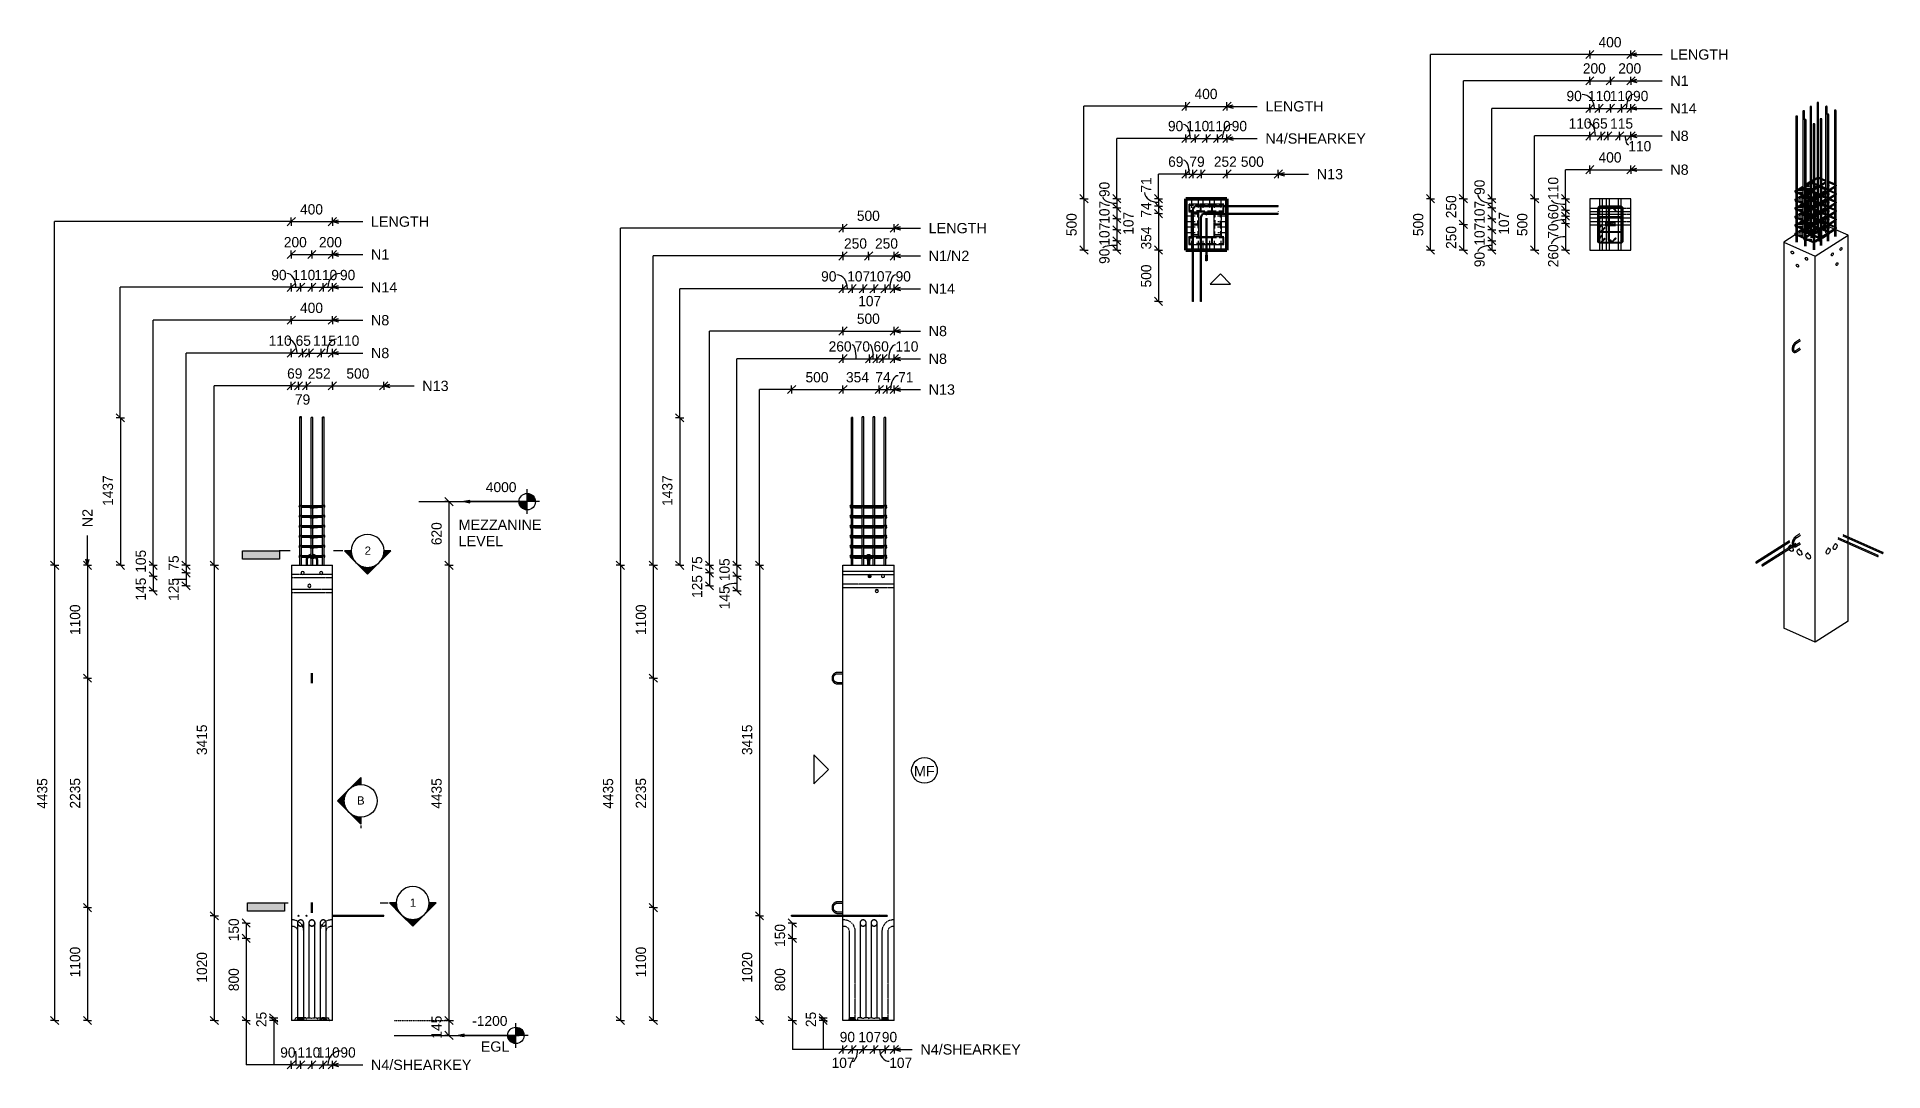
# Model space of a CAD drawing. Header units: millimetres. Extents: x -5792 to 12184, y -1888 to 8188.
import ezdxf

# ---------------------------------------------------------------- set-up
doc = ezdxf.new("R2010")
doc.units = ezdxf.units.MM
for name, pattern in [('Dash', [6.36, 3.18, -3.18]), ('Hidden', [7.14, 4.76, -2.38]), ('Overhead', [3.97, 2.38, -1.59])]:
    doc.linetypes.add(name, pattern=pattern)
for name, color, linetype, lineweight in [('A-ANNO-DIMS', 211, 'Continuous', 9), ('A-ANNO-DIMS-40', 211, 'Continuous', 9), ('A-DETL-HDLN', 90, 'Hidden', 18), ('A-DETL-THIN', 151, 'Continuous', 18), ('A-FLOR-OVHD', 1, 'Overhead', 18), ('A-GENM', 13, 'Continuous', 18), ('G-ANNO-DIMS', 111, 'Continuous', 9), ('G-ANNO-SYMB', 111, 'Continuous', 9), ('G-ANNO-TEXT', 231, 'Continuous', 9), ('S-COLS', 52, 'Continuous', 18), ('S-COLS-HDLN', 52, 'Dash', 18), ('S-RBAR', 171, 'Continuous', 18)]:
    doc.layers.add(name, color=color, linetype=linetype, lineweight=lineweight)
doc.styles.add('Arial', font='arial.ttf', dxfattribs={"height": 80})
doc.styles.add('Arial_1', font='arial.ttf', dxfattribs={"height": 100})
doc.styles.add('Arial_2', font='arial.ttf', dxfattribs={"height": 96})
doc.styles.add('Nirmala UI Semilight', font='NirmalaS.ttf', dxfattribs={"height": 100})
doc.dimstyles.new('Arrow_Filled_-_2_5_NI_UI', dxfattribs={"dimscale": 304.8, "dimtxt": 104.736395, "dimasz": 0.262467, "dimexe": 0.131234, "dimexo": 0.0625, "dimgap": 0.131234, "dimtad": 1, "dimdec": 4, "dimzin": 0, "dimdsep": 46, "dimtxsty": 'Nirmala UI Semilight', "dimblk1": 'OBLIQUE', "dimblk2": 'OBLIQUE', "dimsah": 1, "dimcen": 0.09, "dimazin": 0, "dimtfac": 1, "dimtdec": 4, "dimtix": 1, "dimtmove": 0, "dimatfit": 3, "dimfxl": 0.131234, "dimfxlon": 1, "dimtvp": 1, "dimtolj": 1, "dimtzin": 0, "dimarcsym": 2})
doc.dimstyles.new('Arrow_Filled_-_2_5_NI_UI_1', dxfattribs={"dimscale": 304.8, "dimtxt": 104.736395, "dimasz": 0.262467, "dimexe": 0.131234, "dimexo": 0.0625, "dimgap": 0.131234, "dimtad": 1, "dimdec": 4, "dimzin": 0, "dimdsep": 46, "dimtxsty": 'Nirmala UI Semilight', "dimblk1": 'OBLIQUE', "dimblk2": 'OBLIQUE', "dimsah": 1, "dimcen": 0.09, "dimazin": 0, "dimtfac": 1, "dimtdec": 4, "dimtix": 1, "dimtmove": 2, "dimatfit": 3, "dimfxl": 0.131234, "dimfxlon": 1, "dimtvp": 1, "dimtolj": 1, "dimtzin": 0, "dimarcsym": 2})
doc.dimstyles.new('Arrow_Filled_-_2_5_NI_UI_2', dxfattribs={"dimscale": 304.8, "dimtxt": 104.736395, "dimasz": 0.262467, "dimexe": 0.131234, "dimexo": 0.0625, "dimgap": 0.131234, "dimtad": 1, "dimdec": 4, "dimzin": 0, "dimdsep": 46, "dimtxsty": 'Nirmala UI Semilight', "dimblk1": 'OBLIQUE', "dimblk2": 'OBLIQUE', "dimsah": 1, "dimcen": 0.09, "dimazin": 0, "dimtfac": 1, "dimtdec": 4, "dimtix": 1, "dimtmove": 1, "dimatfit": 3, "dimfxl": 0.131234, "dimfxlon": 1, "dimtvp": 1, "dimtolj": 1, "dimtzin": 0, "dimarcsym": 2})

msp = doc.modelspace()

# ---------------------------------------------------------------- texts
at = {"layer": 'G-ANNO-SYMB', "char_height": 80, "attachment_point": 1, "style": 'Arial'}
for s, insert, width in [('2', (-2601.4629, 3222.66308), 76.962), ('B', (-2675.82667, 788.6339), 92.99575), ('1', (-2162.07496, -207.33692), 76.962)]:
    msp.add_mtext(s, dxfattribs=dict(at, insert=insert, width=width))
at = {"layer": 'G-ANNO-TEXT', "color": 7, "char_height": 100, "attachment_point": 1, "style": 'Arial_1'}
for s, insert, width in [('LENGTH', (10112.74881, 8066.19361), 686.2445), ('N1', (10112.74881, 7810.72357), 214.85225), ('LENGTH', (6170.09664, 7560.97605), 686.2445), ('N14', (10112.74881, 7541.66075), 307.848), ('N4/SHEARKEY', (6170.09664, 7247.93487), 1180.084), ('N8', (10112.74881, 7274.01252), 214.85225), ('N13', (6670.09664, 6900.98357), 307.848), ('N8', (10112.74881, 6944.18934), 214.85225), ('LENGTH', (-2539.80553, 6438.03621), 686.2445), ('LENGTH', (2890.85807, 6374.71399), 686.2445), ('N1', (-2539.80553, 6118.03621), 214.85225), ('N1/N2', (2890.85807, 6104.71399), 477.80575), ('N14', (-2539.80553, 5798.03621), 307.848), ('N14', (2890.85807, 5784.71399), 307.848), ('N8', (-2539.80553, 5478.03621), 214.85225), ('N8', (2890.85807, 5372.1974), 214.85225), ('N8', (-2539.80553, 5158.03621), 214.85225), ('N8', (2890.85807, 5102.1974), 214.85225), ('N13', (-2039.80553, 4838.03621), 307.848), ('N13', (2890.85807, 4802.1974), 307.848), ('MEZZANINE ', (-1686.22627, 3484.94461), 1019.7465), ('LEVEL', (-1686.22627, 3326.19461), 522.70025), ('MF', (2747.95744, 1084.4658), 240.50625), ('EGL', (-1470.85468, -1598.48734), 336.70875), ('N4/SHEARKEY', (-2539.80553, -1776.68522), 1180.084), ('N4/SHEARKEY', (2810.30421, -1626.23718), 1180.084)]:
    msp.add_mtext(s, dxfattribs=dict(at, insert=insert, width=width))
at = {"layer": 'G-ANNO-TEXT', "color": 7, "insert": (-5350.13806, 3410.64993), "char_height": 100, "width": 214.85225, "attachment_point": 1, "rotation": 90, "style": 'Arial_1'}
msp.add_mtext('N2', dxfattribs=at)

# ---------------------------------------------------------------- blocks, each defined once
blk = doc.blocks.new('12_7Ø_ Lifting Insert_COLUMN - 12_9Ø Lifting insert-1653057-Elevation Front')
at = {"layer": 'A-GENM'}
for p, q in [((-3171, 3090), (-3171, 3040)), ((-3158, 3040), (-3158, 3090)), ((-3138, 3127), (-3137, 3127)), ((-3071, 3090), (-3071, 3040)), ((-3058, 3040), (-3058, 3090))]:
    blk.add_line(p, q, dxfattribs=at)
at = {"layer": 'A-GENM', "flags": 128}
for points in [[(-3163, 3119), (-3164, 3117), (-3165, 3115), (-3166, 3113), (-3167, 3111), (-3168, 3109), (-3168, 3107), (-3169, 3105), (-3170, 3102), (-3170, 3100), (-3170, 3098), (-3171, 3096), (-3171, 3093), (-3171, 3091), (-3171, 3090)], [(-3158, 3090), (-3158, 3092), (-3158, 3093), (-3158, 3095), (-3158, 3097), (-3157, 3099), (-3157, 3100), (-3157, 3102), (-3156, 3104), (-3155, 3105), (-3155, 3107), (-3154, 3109), (-3153, 3110), (-3152, 3112), (-3152, 3113), (-3151, 3115), (-3150, 3116), (-3149, 3117), (-3147, 3119)], [(-3123, 3146), (-3125, 3145), (-3127, 3145), (-3130, 3144), (-3132, 3144), (-3134, 3143), (-3136, 3142), (-3138, 3141), (-3140, 3140), (-3142, 3139), (-3144, 3138), (-3146, 3137), (-3148, 3136)], [(-3081, 3135), (-3082, 3136), (-3084, 3137), (-3086, 3139), (-3088, 3140), (-3090, 3141), (-3092, 3142), (-3094, 3143), (-3096, 3143), (-3098, 3144), (-3101, 3145), (-3103, 3145), (-3105, 3146), (-3107, 3146)], [(-3076, 3111), (-3075, 3109), (-3075, 3108), (-3074, 3106), (-3073, 3105), (-3073, 3103), (-3072, 3101), (-3072, 3100), (-3072, 3098), (-3071, 3096), (-3071, 3094), (-3071, 3093), (-3071, 3091), (-3071, 3090)], [(-3058, 3090), (-3058, 3092), (-3058, 3095), (-3059, 3097), (-3059, 3099), (-3059, 3101), (-3060, 3103), (-3060, 3106), (-3061, 3108), (-3062, 3110), (-3062, 3111)]]:
    blk.add_lwpolyline(points, dxfattribs=at)
blk = doc.blocks.new('12_7Ø_ Lifting Insert_COLUMN - 12_9Ø Lifting insert-V1-Elevation Front')
at = {"layer": 'A-GENM', "flags": 128}
for points in [[(-3121, 1990), (-3121, 1990), (-3121, 1990), (-3121, 1990), (-3121, 1989), (-3121, 1989), (-3121, 1989), (-3121, 1988), (-3121, 1987), (-3121, 1987), (-3121, 1986), (-3121, 1985), (-3121, 1984), (-3121, 1983), (-3121, 1982), (-3121, 1981), (-3121, 1980), (-3121, 1979), (-3121, 1978), (-3121, 1976), (-3121, 1975), (-3121, 1973), (-3121, 1972), (-3121, 1970), (-3121, 1969), (-3121, 1967), (-3121, 1965), (-3121, 1964), (-3121, 1962), (-3121, 1960), (-3121, 1958), (-3121, 1956), (-3121, 1954), (-3121, 1952), (-3121, 1950), (-3121, 1948), (-3121, 1947), (-3121, 1945), (-3121, 1943), (-3121, 1941), (-3121, 1939), (-3121, 1937), (-3121, 1935), (-3121, 1933), (-3121, 1931), (-3121, 1929), (-3121, 1927), (-3121, 1925), (-3121, 1923), (-3121, 1921), (-3121, 1919), (-3121, 1917), (-3121, 1916), (-3121, 1914), (-3121, 1912), (-3121, 1911), (-3121, 1909), (-3121, 1907), (-3121, 1906), (-3121, 1905), (-3121, 1903), (-3121, 1902), (-3121, 1901), (-3121, 1899), (-3121, 1898), (-3121, 1897), (-3121, 1896), (-3121, 1895), (-3121, 1894), (-3121, 1894), (-3121, 1893), (-3121, 1892), (-3121, 1892), (-3121, 1891), (-3121, 1891), (-3121, 1891), (-3121, 1890), (-3121, 1890), (-3121, 1890), (-3121, 1890)], [(-3108, 1890), (-3108, 1890), (-3108, 1890), (-3108, 1890), (-3108, 1891), (-3108, 1891), (-3108, 1891), (-3108, 1892), (-3108, 1893), (-3108, 1893), (-3108, 1894), (-3108, 1895), (-3108, 1896), (-3108, 1897), (-3108, 1898), (-3108, 1899), (-3108, 1900), (-3108, 1901), (-3108, 1902), (-3108, 1904), (-3108, 1905), (-3108, 1907), (-3108, 1908), (-3108, 1910), (-3108, 1911), (-3108, 1913), (-3108, 1915), (-3108, 1916), (-3108, 1918), (-3108, 1920), (-3108, 1922), (-3108, 1924), (-3108, 1926), (-3108, 1928), (-3108, 1930), (-3108, 1932), (-3108, 1933), (-3108, 1935), (-3108, 1937), (-3108, 1939), (-3108, 1941), (-3108, 1943), (-3108, 1945), (-3108, 1947), (-3108, 1949), (-3108, 1951), (-3108, 1953), (-3108, 1955), (-3108, 1957), (-3108, 1959), (-3108, 1961), (-3108, 1963), (-3108, 1964), (-3108, 1966), (-3108, 1968), (-3108, 1969), (-3108, 1971), (-3108, 1973), (-3108, 1974), (-3108, 1975), (-3108, 1977), (-3108, 1978), (-3108, 1979), (-3108, 1981), (-3108, 1982), (-3108, 1983), (-3108, 1984), (-3108, 1985), (-3108, 1986), (-3108, 1986), (-3108, 1987), (-3108, 1988), (-3108, 1988), (-3108, 1989), (-3108, 1989), (-3108, 1989), (-3108, 1990), (-3108, 1990), (-3108, 1990), (-3108, 1990)]]:
    blk.add_lwpolyline(points, dxfattribs=at)
blk = doc.blocks.new('12_7Ø_ Lifting Insert_COLUMN - 12_9Ø Lifting insert-1653057-Elevation Right')
at = {"layer": 'A-GENM'}
for p, q in [((6349, 3090), (6349, 3040)), ((6361, 3138), (6361, 3139)), ((6361, 3139), (6361, 3139)), ((6361, 3139), (6361, 3139)), ((6361, 3138), (6361, 3138)), ((6361, 3137), (6361, 3137)), ((6361, 3137), (6361, 3137)), ((6361, 3136), (6361, 3136)), ((6361, 3119), (6361, 3119)), ((6361, 3117), (6361, 3118)), ((6361, 3115), (6361, 3117)), ((6361, 3114), (6361, 3115)), ((6361, 3112), (6361, 3113)), ((6361, 3110), (6361, 3111)), ((6361, 3108), (6361, 3109)), ((6361, 3106), (6361, 3108)), ((6361, 3104), (6361, 3106)), ((6361, 3102), (6361, 3104)), ((6361, 3101), (6361, 3102)), ((6361, 3099), (6361, 3100)), ((6361, 3097), (6361, 3098)), ((6361, 3095), (6361, 3096)), ((6361, 3040), (6361, 3090)), ((6361, 2925), (6361, 2945))]:
    blk.add_line(p, q, dxfattribs=at)
at = {"layer": 'A-GENM', "flags": 128}
for points in [[(6349, 3140), (6349, 3140), (6349, 3141), (6349, 3141), (6349, 3141), (6349, 3141), (6349, 3142), (6349, 3142), (6349, 3142), (6349, 3142), (6349, 3142), (6349, 3143), (6349, 3143), (6349, 3143), (6350, 3143), (6350, 3144), (6350, 3144), (6350, 3144), (6350, 3144), (6350, 3144), (6351, 3145), (6351, 3145), (6351, 3145), (6351, 3145), (6351, 3145), (6352, 3145), (6352, 3145), (6352, 3146), (6352, 3146), (6352, 3146), (6353, 3146), (6353, 3146), (6353, 3146), (6353, 3146), (6354, 3146), (6354, 3146), (6354, 3146), (6354, 3146), (6355, 3146), (6355, 3146), (6355, 3146), (6355, 3146), (6356, 3146), (6356, 3146), (6356, 3146), (6356, 3146), (6357, 3146), (6357, 3146), (6357, 3146), (6357, 3146), (6358, 3146), (6358, 3146), (6358, 3146), (6358, 3145), (6358, 3145), (6359, 3145), (6359, 3145), (6359, 3145), (6359, 3145), (6359, 3144), (6360, 3144), (6360, 3144), (6360, 3144), (6360, 3144), (6360, 3143), (6360, 3143), (6361, 3143), (6361, 3143), (6361, 3143), (6361, 3142), (6361, 3142), (6361, 3142), (6361, 3142), (6361, 3141), (6361, 3141), (6361, 3141), (6361, 3141), (6361, 3140), (6361, 3140), (6361, 3140)], [(6349, 3135), (6349, 3136), (6349, 3137), (6349, 3137), (6349, 3138), (6349, 3138), (6349, 3139), (6349, 3139), (6349, 3140), (6349, 3140), (6349, 3140), (6349, 3140), (6349, 3140)], [(6349, 3140), (6349, 3140), (6349, 3140), (6349, 3140), (6349, 3139), (6349, 3139), (6349, 3139), (6349, 3138), (6349, 3137), (6349, 3137), (6349, 3136), (6349, 3135)], [(6349, 3119), (6349, 3117), (6349, 3115), (6349, 3114), (6349, 3112), (6349, 3110), (6349, 3108), (6349, 3106), (6349, 3104), (6349, 3102), (6349, 3100), (6349, 3098), (6349, 3097), (6349, 3095), (6349, 3093), (6349, 3091), (6349, 3090)], [(6349, 3090), (6349, 3092), (6349, 3094), (6349, 3096), (6349, 3098), (6349, 3100), (6349, 3102), (6349, 3104), (6349, 3106), (6349, 3108), (6349, 3109), (6349, 3111)], [(6361, 3140), (6361, 3140), (6361, 3140)], [(6361, 3090), (6361, 3092), (6361, 3094)]]:
    blk.add_lwpolyline(points, dxfattribs=at)
blk = doc.blocks.new('12_7Ø_ Lifting Insert_COLUMN - 12_9Ø Lifting insert-1653171-Elevation Right')
at = {"layer": 'A-GENM'}
for p, q in [((6361, 3140), (6361, 3140)), ((6361, 3140), (6361, 3139)), ((6361, 3139), (6361, 3139)), ((6361, 3139), (6361, 3139)), ((6361, 3138), (6361, 3138)), ((6361, 3138), (6361, 3137)), ((6361, 3137), (6361, 3137)), ((6361, 3137), (6361, 3136)), ((6361, 3136), (6361, 3135)), ((6361, 3119), (6361, 3118)), ((6361, 3117), (6361, 3117)), ((6361, 3115), (6361, 3115)), ((6361, 3114), (6361, 3113)), ((6361, 3112), (6361, 3111)), ((6361, 3110), (6361, 3110)), ((6361, 3108), (6361, 3108)), ((6361, 3106), (6361, 3106)), ((6361, 3104), (6361, 3104)), ((6361, 3102), (6361, 3102)), ((6361, 3100), (6361, 3100)), ((6361, 3098), (6361, 3098)), ((6361, 3090), (6361, 3040)), ((6374, 3040), (6374, 3090)), ((6361, 2945), (6361, 2925)), ((6374, 2921), (6374, 2949))]:
    blk.add_line(p, q, dxfattribs=at)
at = {"layer": 'A-GENM', "flags": 128}
for points in [[(6361, 3140), (6361, 3140), (6361, 3141), (6361, 3141), (6361, 3141), (6361, 3141), (6361, 3142), (6362, 3142), (6362, 3142), (6362, 3142), (6362, 3142), (6362, 3143), (6362, 3143), (6362, 3143), (6362, 3143), (6362, 3144), (6363, 3144), (6363, 3144), (6363, 3144), (6363, 3144), (6363, 3145), (6363, 3145), (6364, 3145), (6364, 3145), (6364, 3145), (6364, 3145), (6364, 3145), (6365, 3146), (6365, 3146), (6365, 3146), (6365, 3146), (6366, 3146), (6366, 3146), (6366, 3146), (6366, 3146), (6367, 3146), (6367, 3146), (6367, 3146), (6367, 3146), (6368, 3146), (6368, 3146), (6368, 3146), (6368, 3146), (6369, 3146), (6369, 3146), (6369, 3146), (6369, 3146), (6370, 3146), (6370, 3146), (6370, 3146), (6370, 3146), (6371, 3146), (6371, 3146), (6371, 3145), (6371, 3145), (6371, 3145), (6372, 3145), (6372, 3145), (6372, 3145), (6372, 3144), (6372, 3144), (6372, 3144), (6373, 3144), (6373, 3144), (6373, 3143), (6373, 3143), (6373, 3143), (6373, 3143), (6373, 3143), (6374, 3142), (6374, 3142), (6374, 3142), (6374, 3142), (6374, 3141), (6374, 3141), (6374, 3141), (6374, 3141), (6374, 3140), (6374, 3140), (6374, 3140)], [(6361, 3140), (6361, 3140), (6361, 3140)], [(6361, 3097), (6361, 3095), (6361, 3093), (6361, 3091), (6361, 3090)], [(6374, 3135), (6374, 3136), (6374, 3137), (6374, 3137), (6374, 3138), (6374, 3138), (6374, 3139), (6374, 3139), (6374, 3140), (6374, 3140), (6374, 3140), (6374, 3140), (6374, 3140)], [(6374, 3140), (6374, 3140), (6374, 3140), (6374, 3140), (6374, 3139), (6374, 3139), (6374, 3139), (6374, 3138), (6374, 3137), (6374, 3137), (6374, 3136), (6374, 3135)], [(6374, 3090), (6374, 3092), (6374, 3094), (6374, 3096), (6374, 3098), (6374, 3100), (6374, 3102), (6374, 3104), (6374, 3106), (6374, 3108), (6374, 3109), (6374, 3111), (6374, 3113), (6374, 3115), (6374, 3117), (6374, 3118), (6374, 3119)], [(6374, 3111), (6374, 3110), (6374, 3108), (6374, 3106), (6374, 3104), (6374, 3102), (6374, 3100), (6374, 3098), (6374, 3097), (6374, 3095), (6374, 3093), (6374, 3091), (6374, 3090)]]:
    blk.add_lwpolyline(points, dxfattribs=at)
blk = doc.blocks.new('12_7Ø_ Lifting Insert_COLUMN - 12_9Ø Lifting insert-V2-Elevation Right')
at = {"layer": 'A-GENM'}
for p, q in [((6111, 1996), (6061, 1996)), ((6061, 1984), (6111, 1984)), ((6111, 1896), (6061, 1896)), ((6061, 1884), (6111, 1884))]:
    blk.add_line(p, q, dxfattribs=at)
at = {"layer": 'A-GENM', "flags": 128}
for points in [[(6061, 1996), (6059, 1996), (6057, 1996), (6054, 1996), (6052, 1996), (6050, 1995), (6048, 1995), (6046, 1994), (6043, 1993), (6041, 1993), (6039, 1992), (6037, 1991), (6035, 1990), (6033, 1989), (6031, 1988), (6029, 1987), (6028, 1985), (6026, 1984), (6024, 1982), (6022, 1981), (6021, 1979), (6019, 1978), (6018, 1976), (6016, 1974), (6015, 1972), (6014, 1970), (6013, 1969), (6011, 1967), (6010, 1965), (6010, 1963), (6009, 1960), (6008, 1958), (6007, 1956), (6007, 1954), (6006, 1952), (6006, 1950), (6005, 1947), (6005, 1945), (6005, 1943), (6005, 1941), (6005, 1938), (6005, 1936), (6005, 1934), (6005, 1932), (6006, 1929), (6006, 1927), (6007, 1925), (6008, 1923), (6008, 1921), (6009, 1919), (6010, 1917), (6011, 1915), (6012, 1913), (6013, 1911), (6014, 1909), (6016, 1907), (6017, 1905), (6018, 1903), (6020, 1902), (6022, 1900), (6023, 1898), (6025, 1897), (6027, 1896), (6028, 1894), (6030, 1893), (6032, 1892), (6034, 1891), (6036, 1890), (6038, 1889), (6040, 1888), (6042, 1887), (6044, 1886), (6047, 1886), (6049, 1885), (6051, 1885), (6053, 1884), (6055, 1884), (6058, 1884), (6060, 1884), (6061, 1884)], [(6061, 1896), (6059, 1896), (6058, 1896), (6056, 1897), (6054, 1897), (6053, 1897), (6051, 1898), (6049, 1898), (6047, 1899), (6046, 1899), (6044, 1900), (6043, 1901), (6041, 1901), (6040, 1902), (6038, 1903), (6037, 1904), (6035, 1905), (6034, 1906), (6032, 1907), (6031, 1908), (6030, 1910), (6029, 1911), (6028, 1912), (6026, 1914), (6025, 1915), (6024, 1916), (6024, 1918), (6023, 1919), (6022, 1921), (6021, 1923), (6021, 1924), (6020, 1926), (6019, 1927), (6019, 1929), (6019, 1931), (6018, 1933), (6018, 1934), (6018, 1936), (6018, 1938), (6018, 1940), (6018, 1941), (6018, 1943), (6018, 1945), (6018, 1946), (6018, 1948), (6019, 1950), (6019, 1952), (6020, 1953), (6020, 1955), (6021, 1957), (6022, 1958), (6022, 1960), (6023, 1961), (6024, 1963), (6025, 1964), (6026, 1966), (6027, 1967), (6028, 1968), (6029, 1970), (6030, 1971), (6032, 1972), (6033, 1973), (6034, 1974), (6036, 1975), (6037, 1976), (6039, 1977), (6040, 1978), (6042, 1979), (6043, 1980), (6045, 1981), (6047, 1981), (6048, 1982), (6050, 1982), (6052, 1983), (6053, 1983), (6055, 1983), (6057, 1983), (6059, 1984), (6060, 1984), (6061, 1984)]]:
    blk.add_lwpolyline(points, dxfattribs=at)
blk = doc.blocks.new('12_7Ø_ Lifting Insert_COLUMN - 12_9Ø Lifting insert-1653057-Elevation Top')
at = {"layer": 'A-GENM'}
for p, q in [((-3121, 6361), (-3121, 6061)), ((-3108, 6061), (-3108, 6361))]:
    blk.add_line(p, q, dxfattribs=at)
at = {"layer": 'A-GENM', "flags": 128}
for points in [[(-3121, 6461), (-3121, 6462), (-3121, 6462), (-3121, 6462), (-3121, 6462), (-3121, 6463), (-3121, 6463), (-3121, 6463), (-3121, 6463), (-3120, 6464), (-3120, 6464), (-3120, 6464), (-3120, 6464), (-3120, 6465), (-3120, 6465)], [(-3121, 6453), (-3121, 6454), (-3121, 6456), (-3121, 6457), (-3121, 6458), (-3121, 6459), (-3121, 6460), (-3121, 6460), (-3121, 6461), (-3121, 6461), (-3121, 6461)], [(-3121, 6423), (-3121, 6422), (-3121, 6419), (-3121, 6415), (-3121, 6412), (-3121, 6408), (-3121, 6405), (-3121, 6401), (-3121, 6397), (-3121, 6394), (-3121, 6390), (-3121, 6386), (-3121, 6382), (-3121, 6378), (-3121, 6374), (-3121, 6370), (-3121, 6366), (-3121, 6362), (-3121, 6361)], [(-3120, 6465), (-3120, 6465), (-3120, 6465)], [(-3116, 6467), (-3115, 6467), (-3115, 6468)], [(-3114, 6468), (-3114, 6468), (-3114, 6467), (-3114, 6467)], [(-3111, 6466), (-3111, 6466), (-3111, 6466)], [(-3110, 6465), (-3110, 6465), (-3109, 6465)], [(-3109, 6465), (-3109, 6464), (-3109, 6464), (-3109, 6464), (-3109, 6464), (-3109, 6464), (-3109, 6463), (-3109, 6463), (-3108, 6463), (-3108, 6463), (-3108, 6462), (-3108, 6462), (-3108, 6462), (-3108, 6462), (-3108, 6461)], [(-3108, 6461), (-3108, 6461), (-3108, 6460), (-3108, 6460), (-3108, 6459), (-3108, 6458), (-3108, 6457), (-3108, 6456), (-3108, 6455), (-3108, 6453)], [(-3108, 6361), (-3108, 6365), (-3108, 6369), (-3108, 6373), (-3108, 6377), (-3108, 6381), (-3108, 6385), (-3108, 6389), (-3108, 6393), (-3108, 6396), (-3108, 6400), (-3108, 6404), (-3108, 6407), (-3108, 6411), (-3108, 6414), (-3108, 6418), (-3108, 6421), (-3108, 6423)], [(-3121, 6061), (-3121, 6059), (-3121, 6057), (-3121, 6055), (-3121, 6053), (-3121, 6051), (-3121, 6049), (-3121, 6047), (-3121, 6045), (-3121, 6044), (-3121, 6042), (-3121, 6040), (-3121, 6038), (-3121, 6036), (-3121, 6035), (-3121, 6033), (-3121, 6031), (-3121, 6030), (-3121, 6028), (-3121, 6027), (-3121, 6025), (-3121, 6024), (-3121, 6023), (-3121, 6021), (-3121, 6020), (-3121, 6019), (-3121, 6018), (-3121, 6017), (-3121, 6016), (-3121, 6015), (-3121, 6015), (-3121, 6014), (-3121, 6013), (-3121, 6013), (-3121, 6012), (-3121, 6012), (-3121, 6012), (-3121, 6011), (-3121, 6011), (-3121, 6011), (-3121, 6011)], [(-3121, 6011), (-3121, 6011), (-3121, 6011), (-3121, 6012), (-3121, 6012), (-3121, 6012), (-3121, 6013), (-3121, 6013), (-3121, 6014), (-3121, 6014), (-3121, 6015), (-3121, 6016), (-3121, 6017), (-3121, 6018), (-3121, 6019), (-3121, 6020), (-3121, 6021), (-3121, 6022), (-3121, 6024), (-3121, 6025), (-3121, 6026), (-3121, 6028), (-3121, 6029), (-3121, 6031), (-3121, 6033), (-3121, 6034), (-3121, 6036), (-3121, 6038), (-3121, 6039), (-3121, 6041), (-3121, 6043), (-3121, 6045), (-3121, 6047), (-3121, 6049), (-3121, 6051), (-3121, 6053), (-3121, 6055), (-3121, 6057), (-3121, 6059), (-3121, 6061), (-3121, 6061)], [(-3108, 6011), (-3108, 6011), (-3108, 6011), (-3108, 6010), (-3108, 6010), (-3108, 6010), (-3108, 6010), (-3108, 6009), (-3109, 6009), (-3109, 6009), (-3109, 6009), (-3109, 6008), (-3109, 6008), (-3109, 6008), (-3109, 6008), (-3109, 6008), (-3109, 6007), (-3110, 6007), (-3110, 6007), (-3110, 6007), (-3110, 6007), (-3110, 6006), (-3111, 6006), (-3111, 6006), (-3111, 6006), (-3111, 6006), (-3111, 6006), (-3112, 6006), (-3112, 6005), (-3112, 6005), (-3112, 6005), (-3113, 6005), (-3113, 6005), (-3113, 6005), (-3113, 6005), (-3113, 6005), (-3114, 6005), (-3114, 6005), (-3114, 6005), (-3115, 6005), (-3115, 6005), (-3115, 6005), (-3115, 6005), (-3116, 6005), (-3116, 6005), (-3116, 6005), (-3116, 6005), (-3117, 6005), (-3117, 6005), (-3117, 6005), (-3117, 6005), (-3117, 6006), (-3118, 6006), (-3118, 6006), (-3118, 6006), (-3118, 6006), (-3119, 6006), (-3119, 6006), (-3119, 6007), (-3119, 6007), (-3119, 6007), (-3119, 6007), (-3120, 6007), (-3120, 6007), (-3120, 6008), (-3120, 6008), (-3120, 6008), (-3120, 6008), (-3120, 6009), (-3120, 6009), (-3121, 6009), (-3121, 6009), (-3121, 6010), (-3121, 6010), (-3121, 6010), (-3121, 6010), (-3121, 6011), (-3121, 6011), (-3121, 6011), (-3121, 6011)], [(-3108, 6061), (-3108, 6059), (-3108, 6057), (-3108, 6055), (-3108, 6053), (-3108, 6051), (-3108, 6049), (-3108, 6047), (-3108, 6045), (-3108, 6044), (-3108, 6042), (-3108, 6040), (-3108, 6038), (-3108, 6036), (-3108, 6035), (-3108, 6033), (-3108, 6031), (-3108, 6030), (-3108, 6028), (-3108, 6027), (-3108, 6025), (-3108, 6024), (-3108, 6023), (-3108, 6021), (-3108, 6020), (-3108, 6019), (-3108, 6018), (-3108, 6017), (-3108, 6016), (-3108, 6015), (-3108, 6015), (-3108, 6014), (-3108, 6013), (-3108, 6013), (-3108, 6012), (-3108, 6012), (-3108, 6012), (-3108, 6011), (-3108, 6011), (-3108, 6011), (-3108, 6011)], [(-3108, 6011), (-3108, 6011), (-3108, 6011), (-3108, 6012), (-3108, 6012), (-3108, 6012), (-3108, 6013), (-3108, 6013), (-3108, 6014), (-3108, 6014), (-3108, 6015), (-3108, 6016), (-3108, 6017), (-3108, 6018), (-3108, 6019), (-3108, 6020), (-3108, 6021), (-3108, 6022), (-3108, 6024), (-3108, 6025), (-3108, 6026), (-3108, 6028), (-3108, 6029), (-3108, 6031), (-3108, 6033), (-3108, 6034), (-3108, 6036), (-3108, 6038), (-3108, 6039), (-3108, 6041), (-3108, 6043), (-3108, 6045), (-3108, 6047), (-3108, 6049), (-3108, 6051), (-3108, 6053), (-3108, 6055), (-3108, 6057), (-3108, 6059), (-3108, 6061), (-3108, 6061)]]:
    blk.add_lwpolyline(points, dxfattribs=at)
at = {"layer": 'A-GENM'}
for start, end in [(13.0631, 168.2676), (170.4659, 174.3895), (180, 0), (178.0758, 180), (5.4626, 9.3904), (0, 0.8165)]:
    blk.add_arc((-3115, 6461), 6.35, start, end, dxfattribs=at)
blk = doc.blocks.new('12_7Ø_ Lifting Insert_COLUMN - 12_9Ø Lifting insert-1653057-Elevation Top1')
at = {"layer": 'A-GENM'}
for p, q in [((-3164, 6361), (-3164, 6361)), ((-3164, 6361), (-3164, 6361)), ((-3164, 6361), (-3164, 6361)), ((-3162, 6361), (-3163, 6361)), ((-3162, 6361), (-3162, 6361)), ((-3160, 6361), (-3161, 6361)), ((-3161, 6361), (-3161, 6361)), ((-3159, 6361), (-3160, 6361)), ((-3158, 6361), (-3159, 6361)), ((-3156, 6361), (-3156, 6361)), ((-3155, 6361), (-3155, 6361)), ((-3153, 6361), (-3154, 6361)), ((-3152, 6361), (-3153, 6361)), ((-3151, 6361), (-3151, 6361)), ((-3149, 6361), (-3150, 6361)), ((-3148, 6361), (-3149, 6361)), ((-3146, 6361), (-3147, 6361)), ((-3145, 6361), (-3146, 6361)), ((-3143, 6361), (-3144, 6361)), ((-3142, 6361), (-3142, 6361)), ((-3140, 6361), (-3141, 6361)), ((-3138, 6361), (-3139, 6361)), ((-3136, 6361), (-3137, 6361)), ((-3135, 6361), (-3135, 6361)), ((-3125, 6361), (-3125, 6361)), ((-3123, 6361), (-3124, 6361)), ((-3121, 6361), (-3122, 6361)), ((-3108, 6361), (-3109, 6361)), ((-3106, 6361), (-3107, 6361)), ((-3104, 6361), (-3105, 6361)), ((-3102, 6361), (-3103, 6361)), ((-3100, 6361), (-3101, 6361)), ((-3098, 6361), (-3099, 6361)), ((-3096, 6361), (-3097, 6361)), ((-3095, 6361), (-3096, 6361)), ((-3093, 6361), (-3094, 6361)), ((-3091, 6361), (-3092, 6361)), ((-3089, 6361), (-3090, 6361)), ((-3088, 6361), (-3088, 6361)), ((-3086, 6361), (-3087, 6361)), ((-3084, 6361), (-3085, 6361)), ((-3083, 6361), (-3084, 6361)), ((-3081, 6361), (-3082, 6361)), ((-3080, 6361), (-3080, 6361)), ((-3078, 6361), (-3079, 6361)), ((-3077, 6361), (-3078, 6361)), ((-3076, 6361), (-3076, 6361)), ((-3074, 6361), (-3075, 6361)), ((-3073, 6361), (-3074, 6361)), ((-3072, 6361), (-3073, 6361)), ((-3070, 6361), (-3070, 6361)), ((-3068, 6361), (-3069, 6361)), ((-3069, 6361), (-3069, 6361)), ((-3067, 6361), (-3068, 6361)), ((-3066, 6361), (-3067, 6361)), ((-3067, 6361), (-3067, 6361)), ((-3065, 6361), (-3065, 6361)), ((-3065, 6361), (-3065, 6361)), ((-3065, 6361), (-3065, 6361))]:
    blk.add_line(p, q, dxfattribs=at)
at = {"layer": 'A-GENM', "flags": 128}
for points in [[(-3165, 6349), (-3165, 6349), (-3164, 6349), (-3164, 6349), (-3164, 6349), (-3164, 6349), (-3163, 6349), (-3163, 6349), (-3162, 6349), (-3161, 6349), (-3161, 6349), (-3160, 6349), (-3159, 6349), (-3158, 6349), (-3157, 6349), (-3156, 6349), (-3155, 6349), (-3153, 6349), (-3152, 6349), (-3151, 6349), (-3149, 6349), (-3148, 6349), (-3146, 6349), (-3145, 6349), (-3143, 6349), (-3142, 6349), (-3140, 6349), (-3138, 6349), (-3136, 6349), (-3135, 6349), (-3133, 6349)], [(-3163, 6361), (-3163, 6361), (-3164, 6361)], [(-3157, 6361), (-3157, 6361), (-3158, 6361)], [(-3125, 6349), (-3123, 6349), (-3121, 6349), (-3119, 6349), (-3117, 6349), (-3115, 6349), (-3113, 6349), (-3111, 6349), (-3109, 6349), (-3107, 6349), (-3105, 6349), (-3103, 6349), (-3101, 6349), (-3099, 6349), (-3097, 6349), (-3096, 6349), (-3094, 6349), (-3092, 6349), (-3090, 6349), (-3088, 6349), (-3087, 6349), (-3085, 6349), (-3084, 6349), (-3082, 6349), (-3081, 6349), (-3079, 6349), (-3078, 6349), (-3076, 6349), (-3075, 6349), (-3074, 6349), (-3073, 6349), (-3072, 6349), (-3071, 6349), (-3070, 6349), (-3069, 6349), (-3068, 6349), (-3067, 6349), (-3067, 6349), (-3066, 6349), (-3066, 6349), (-3065, 6349), (-3065, 6349), (-3065, 6349), (-3065, 6349), (-3065, 6349), (-3065, 6349)], [(-3110, 6361), (-3112, 6361), (-3114, 6361), (-3116, 6361), (-3118, 6361), (-3120, 6361)], [(-3071, 6361), (-3071, 6361), (-3072, 6361)], [(-3065, 6361), (-3065, 6361), (-3065, 6361)]]:
    blk.add_lwpolyline(points, dxfattribs=at)
blk = doc.blocks.new('12_7Ø_ Lifting Insert_COLUMN - 12_9Ø Lifting insert-1653171-Elevation Top1')
at = {"layer": 'A-GENM'}
for p, q in [((-3164, 6361), (-3164, 6361)), ((-3164, 6361), (-3164, 6361)), ((-3164, 6361), (-3164, 6361)), ((-3163, 6361), (-3163, 6361)), ((-3162, 6361), (-3162, 6361)), ((-3162, 6361), (-3161, 6361)), ((-3161, 6361), (-3161, 6361)), ((-3160, 6361), (-3160, 6361)), ((-3159, 6361), (-3159, 6361)), ((-3157, 6361), (-3156, 6361)), ((-3156, 6361), (-3155, 6361)), ((-3155, 6361), (-3154, 6361)), ((-3153, 6361), (-3153, 6361)), ((-3152, 6361), (-3151, 6361)), ((-3151, 6361), (-3150, 6361)), ((-3149, 6361), (-3149, 6361)), ((-3148, 6361), (-3147, 6361)), ((-3146, 6361), (-3146, 6361)), ((-3145, 6361), (-3144, 6361)), ((-3143, 6361), (-3142, 6361)), ((-3142, 6361), (-3141, 6361)), ((-3140, 6361), (-3139, 6361)), ((-3138, 6361), (-3137, 6361)), ((-3136, 6361), (-3135, 6361)), ((-3135, 6361), (-3133, 6361)), ((-3125, 6361), (-3124, 6361)), ((-3123, 6361), (-3122, 6361)), ((-3121, 6361), (-3120, 6361)), ((-3108, 6361), (-3107, 6361)), ((-3106, 6361), (-3105, 6361)), ((-3104, 6361), (-3103, 6361)), ((-3102, 6361), (-3101, 6361)), ((-3100, 6361), (-3099, 6361)), ((-3098, 6361), (-3097, 6361)), ((-3096, 6361), (-3096, 6361)), ((-3095, 6361), (-3094, 6361)), ((-3093, 6361), (-3092, 6361)), ((-3091, 6361), (-3090, 6361)), ((-3089, 6361), (-3088, 6361)), ((-3088, 6361), (-3087, 6361)), ((-3086, 6361), (-3085, 6361)), ((-3084, 6361), (-3084, 6361)), ((-3083, 6361), (-3082, 6361)), ((-3081, 6361), (-3081, 6361)), ((-3080, 6361), (-3079, 6361)), ((-3078, 6361), (-3078, 6361)), ((-3077, 6361), (-3076, 6361)), ((-3076, 6361), (-3075, 6361)), ((-3074, 6361), (-3074, 6361)), ((-3073, 6361), (-3073, 6361)), ((-3071, 6361), (-3070, 6361)), ((-3070, 6361), (-3069, 6361)), ((-3069, 6361), (-3069, 6361)), ((-3068, 6361), (-3068, 6361)), ((-3067, 6361), (-3067, 6361)), ((-3067, 6361), (-3067, 6361)), ((-3065, 6361), (-3065, 6361)), ((-3065, 6361), (-3065, 6361)), ((-3065, 6361), (-3065, 6361))]:
    blk.add_line(p, q, dxfattribs=at)
at = {"layer": 'A-GENM', "flags": 128}
for points in [[(-3134, 6374), (-3135, 6374), (-3137, 6374), (-3139, 6374), (-3141, 6374), (-3142, 6374), (-3144, 6374), (-3146, 6374), (-3147, 6374), (-3149, 6374), (-3150, 6374), (-3151, 6374), (-3153, 6374), (-3154, 6374), (-3155, 6374), (-3156, 6374), (-3157, 6374), (-3158, 6374), (-3159, 6374), (-3160, 6374), (-3161, 6374), (-3162, 6374), (-3162, 6374), (-3163, 6374), (-3163, 6374), (-3164, 6374), (-3164, 6374), (-3164, 6374), (-3164, 6374), (-3165, 6374), (-3165, 6374)], [(-3165, 6361), (-3165, 6361), (-3164, 6361)], [(-3158, 6361), (-3158, 6361), (-3157, 6361)], [(-3065, 6374), (-3065, 6374), (-3065, 6374), (-3065, 6374), (-3065, 6374), (-3066, 6374), (-3066, 6374), (-3067, 6374), (-3067, 6374), (-3068, 6374), (-3069, 6374), (-3069, 6374), (-3070, 6374), (-3071, 6374), (-3072, 6374), (-3073, 6374), (-3074, 6374), (-3076, 6374), (-3077, 6374), (-3078, 6374), (-3080, 6374), (-3081, 6374), (-3083, 6374), (-3084, 6374), (-3086, 6374), (-3088, 6374), (-3089, 6374), (-3091, 6374), (-3093, 6374), (-3095, 6374), (-3096, 6374), (-3098, 6374), (-3100, 6374), (-3102, 6374), (-3104, 6374), (-3106, 6374), (-3108, 6374), (-3110, 6374), (-3112, 6374), (-3114, 6374), (-3116, 6374), (-3118, 6374), (-3120, 6374), (-3122, 6374), (-3124, 6374), (-3125, 6374)], [(-3119, 6361), (-3117, 6361), (-3115, 6361), (-3113, 6361), (-3111, 6361), (-3109, 6361)], [(-3072, 6361), (-3072, 6361), (-3071, 6361)], [(-3066, 6361), (-3066, 6361), (-3065, 6361)]]:
    blk.add_lwpolyline(points, dxfattribs=at)
blk = doc.blocks.new('Rebar Bar - Part 4115378857-431004-3D Ortho')
at = {"layer": 'S-RBAR'}
for p, q in [((1515, 7413), (1515, 6682)), ((1531, 6675), (1531, 7413)), ((1515, 6667), (1515, 6599)), ((1531, 6592), (1531, 6663)), ((1515, 6584), (1515, 6516)), ((1515, 6501), (1515, 6433)), ((1531, 6509), (1531, 6580)), ((1531, 6426), (1531, 6497)), ((1515, 6418), (1515, 6350)), ((1515, 6335), (1515, 6267)), ((1531, 6343), (1531, 6415)), ((1531, 6260), (1531, 6332)), ((1515, 6253), (1515, 6187)), ((1531, 6187), (1531, 6249))]:
    blk.add_line(p, q, dxfattribs=at)
for points in [[(1528, 7416, 0), (1527, 7417, 0), (1525, 7417, 0), (1523, 7417, 0), (1521, 7417, 0), (1519, 7416, 0), (1517, 7416, 0), (1516, 7415, 0), (1515, 7414, 0), (1515, 7413, 0), (1516, 7412, 0), (1517, 7411, 0), (1518, 7410, 0)], [(1518, 7410, 0), (1520, 7409, 0), (1522, 7409, 0), (1524, 7409, 0), (1526, 7409, 0), (1528, 7409, 0), (1529, 7410, 0), (1531, 7411, 0), (1531, 7412, 0), (1531, 7413, 0), (1531, 7414, 0), (1530, 7415, 0), (1528, 7416, 0)]]:
    blk.add_polyline3d(points, dxfattribs=at)
blk = doc.blocks.new('Rebar Bar - Part 3895964445-431004-3D Ortho')
at = {"layer": 'S-RBAR'}
for p, q in [((1599, 7378), (1599, 6645)), ((1615, 6637), (1615, 7378)), ((1599, 6636), (1599, 6630)), ((1599, 6624), (1599, 6562)), ((1599, 6553), (1599, 6547)), ((1599, 6541), (1599, 6479)), ((1615, 6554), (1615, 6621)), ((1615, 6472), (1615, 6538)), ((1599, 6470), (1599, 6464)), ((1599, 6458), (1599, 6396)), ((1599, 6387), (1599, 6381)), ((1599, 6375), (1599, 6313)), ((1599, 6304), (1599, 6298)), ((1599, 6293), (1599, 6230)), ((1615, 6389), (1615, 6455)), ((1615, 6306), (1615, 6372)), ((1599, 6221), (1599, 6215)), ((1599, 6210), (1599, 6149)), ((1615, 6223), (1615, 6289)), ((1615, 6149), (1615, 6207))]:
    blk.add_line(p, q, dxfattribs=at)
for points in [[(1613, 7381, 0), (1611, 7382, 0), (1609, 7382, 0), (1607, 7382, 0), (1605, 7382, 0), (1603, 7381, 0), (1601, 7380, 0), (1600, 7380, 0), (1600, 7378, 0), (1600, 7377, 0), (1600, 7376, 0), (1601, 7375, 0), (1602, 7374, 0)], [(1602, 7374, 0), (1604, 7374, 0), (1606, 7374, 0), (1608, 7374, 0), (1610, 7374, 0), (1612, 7374, 0), (1614, 7375, 0), (1615, 7376, 0), (1615, 7377, 0), (1615, 7378, 0), (1615, 7379, 0), (1614, 7380, 0), (1613, 7381, 0)]]:
    blk.add_polyline3d(points, dxfattribs=at)
blk = doc.blocks.new('Rebar Bar - Part 3545093425-431004-3D Ortho')
at = {"layer": 'S-RBAR'}
for p, q in [((1684, 7338), (1684, 6606)), ((1700, 6112), (1700, 7338)), ((1684, 6600), (1684, 6523)), ((1684, 6518), (1684, 6441)), ((1684, 6435), (1684, 6358)), ((1684, 6352), (1684, 6275)), ((1684, 6269), (1684, 6192)), ((1684, 6186), (1684, 6112))]:
    blk.add_line(p, q, dxfattribs=at)
for points in [[(1697, 7341, 0), (1695, 7342, 0), (1693, 7342, 0), (1691, 7342, 0), (1689, 7342, 0), (1687, 7341, 0), (1686, 7341, 0), (1684, 7340, 0), (1684, 7339, 0), (1684, 7338, 0), (1684, 7336, 0), (1685, 7335, 0), (1687, 7335, 0)], [(1687, 7335, 0), (1688, 7334, 0), (1690, 7334, 0), (1692, 7334, 0), (1694, 7334, 0), (1696, 7334, 0), (1698, 7335, 0), (1699, 7336, 0), (1700, 7337, 0), (1700, 7338, 0), (1699, 7339, 0), (1698, 7340, 0), (1697, 7341, 0)]]:
    blk.add_polyline3d(points, dxfattribs=at)
blk = doc.blocks.new('Rebar Bar - Part 3895964445-V3-3D Ortho')
at = {"layer": 'S-RBAR'}
for p, q in [((1805, 7508), (1805, 6716)), ((1821, 7431), (1821, 7508)), ((1805, 6707), (1805, 6677)), ((1805, 6661), (1805, 6633)), ((1805, 6625), (1805, 6595)), ((1805, 6578), (1805, 6550)), ((1805, 6542), (1805, 6512)), ((1805, 6495), (1805, 6467)), ((1805, 6459), (1805, 6429)), ((1805, 6413), (1805, 6384)), ((1805, 6376), (1805, 6346)), ((1805, 6330), (1805, 6302)), ((1805, 6293), (1805, 6279))]:
    blk.add_line(p, q, dxfattribs=at)
for points in [[(1819, 7511, 0), (1817, 7511, 0), (1815, 7512, 0), (1813, 7512, 0), (1811, 7512, 0), (1809, 7511, 0), (1807, 7510, 0), (1806, 7509, 0), (1806, 7508, 0), (1805, 7507, 0), (1806, 7506, 0), (1807, 7505, 0), (1808, 7504, 0)], [(1808, 7504, 0), (1810, 7504, 0), (1812, 7503, 0), (1814, 7503, 0), (1816, 7504, 0), (1818, 7504, 0), (1820, 7505, 0), (1821, 7506, 0), (1821, 7507, 0), (1821, 7508, 0), (1821, 7509, 0), (1820, 7510, 0), (1819, 7511, 0)]]:
    blk.add_polyline3d(points, dxfattribs=at)
blk = doc.blocks.new('Rebar Bar - Part 1881958137-431004-3D Ortho')
at = {"layer": 'S-RBAR'}
for p, q in [((1584, 7464), (1584, 6718)), ((1600, 7379), (1600, 7464)), ((1584, 6702), (1584, 6652)), ((1584, 6643), (1584, 6635)), ((1584, 6619), (1584, 6569)), ((1584, 6560), (1584, 6552)), ((1584, 6536), (1584, 6486)), ((1584, 6477), (1584, 6469)), ((1584, 6453), (1584, 6403)), ((1584, 6394), (1584, 6387)), ((1584, 6371), (1584, 6320)), ((1584, 6311), (1584, 6304)), ((1584, 6288), (1584, 6237))]:
    blk.add_line(p, q, dxfattribs=at)
for points in [[(1597, 7467, 0), (1595, 7468, 0), (1593, 7468, 0), (1591, 7468, 0), (1589, 7468, 0), (1587, 7467, 0), (1586, 7467, 0), (1585, 7466, 0), (1584, 7465, 0), (1584, 7464, 0), (1584, 7463, 0), (1585, 7462, 0), (1587, 7461, 0)], [(1587, 7461, 0), (1589, 7460, 0), (1591, 7460, 0), (1593, 7460, 0), (1595, 7460, 0), (1597, 7460, 0), (1598, 7461, 0), (1599, 7462, 0), (1600, 7463, 0), (1600, 7464, 0), (1599, 7465, 0), (1598, 7466, 0), (1597, 7467, 0)]]:
    blk.add_polyline3d(points, dxfattribs=at)
blk = doc.blocks.new('Rebar Bar - Part 1881958137-V4-3D Ortho')
at = {"layer": 'S-RBAR'}
for p, q in [((1653, 7507), (1653, 6687)), ((1669, 6690), (1669, 7507)), ((1653, 6671), (1653, 6630)), ((1669, 6680), (1669, 6681)), ((1669, 6614), (1669, 6671)), ((1653, 6622), (1653, 6621)), ((1653, 6612), (1653, 6604)), ((1653, 6588), (1653, 6547)), ((1653, 6540), (1653, 6538)), ((1653, 6529), (1653, 6521)), ((1653, 6505), (1653, 6465)), ((1669, 6597), (1669, 6598)), ((1669, 6531), (1669, 6588)), ((1669, 6514), (1669, 6515)), ((1669, 6448), (1669, 6505)), ((1653, 6457), (1653, 6455)), ((1653, 6446), (1653, 6438)), ((1653, 6422), (1653, 6382)), ((1653, 6374), (1653, 6372)), ((1653, 6364), (1653, 6355)), ((1653, 6339), (1653, 6299)), ((1669, 6431), (1669, 6432)), ((1669, 6365), (1669, 6422)), ((1669, 6348), (1669, 6349)), ((1669, 6301), (1669, 6339)), ((1653, 6291), (1653, 6289)), ((1653, 6281), (1653, 6273))]:
    blk.add_line(p, q, dxfattribs=at)
for points in [[(1666, 7511, 0), (1664, 7511, 0), (1662, 7511, 0), (1660, 7512, 0), (1658, 7511, 0), (1656, 7511, 0), (1655, 7510, 0), (1653, 7509, 0), (1653, 7508, 0), (1653, 7507, 0), (1653, 7506, 0), (1654, 7505, 0), (1656, 7504, 0)], [(1656, 7504, 0), (1657, 7503, 0), (1659, 7503, 0), (1661, 7503, 0), (1663, 7503, 0), (1665, 7504, 0), (1667, 7505, 0), (1668, 7505, 0), (1669, 7507, 0), (1669, 7508, 0), (1668, 7509, 0), (1667, 7510, 0), (1666, 7511, 0)]]:
    blk.add_polyline3d(points, dxfattribs=at)
blk = doc.blocks.new('Rebar Bar - Part 2522033416-431004-3D Ortho')
at = {"layer": 'S-RBAR'}
for p, q in [((1752, 7386), (1752, 6644)), ((1768, 6649), (1768, 7386)), ((1752, 6635), (1752, 6561)), ((1752, 6552), (1752, 6478)), ((1768, 6566), (1768, 6645)), ((1768, 6483), (1768, 6562)), ((1768, 6400), (1768, 6479)), ((1752, 6469), (1752, 6395)), ((1752, 6386), (1752, 6313)), ((1752, 6303), (1752, 6230)), ((1768, 6317), (1768, 6396)), ((1768, 6234), (1768, 6313)), ((1752, 6220), (1752, 6155)), ((1768, 6155), (1768, 6230))]:
    blk.add_line(p, q, dxfattribs=at)
for points in [[(1765, 7390, 0), (1764, 7390, 0), (1762, 7391, 0), (1760, 7391, 0), (1758, 7390, 0), (1756, 7390, 0), (1754, 7389, 0), (1753, 7388, 0), (1752, 7387, 0), (1752, 7386, 0), (1753, 7385, 0), (1754, 7384, 0), (1755, 7383, 0)], [(1755, 7383, 0), (1757, 7383, 0), (1759, 7382, 0), (1761, 7382, 0), (1763, 7382, 0), (1765, 7383, 0), (1766, 7384, 0), (1768, 7385, 0), (1768, 7386, 0), (1768, 7387, 0), (1768, 7388, 0), (1767, 7389, 0), (1765, 7390, 0)]]:
    blk.add_polyline3d(points, dxfattribs=at)
blk = doc.blocks.new('Rebar Bar - Part 2522033416-V5-3D Ortho')
at = {"layer": 'S-RBAR'}
for p, q in [((1821, 7430), (1821, 6687)), ((1837, 6692), (1837, 7430)), ((1821, 6671), (1821, 6604)), ((1837, 6685), (1837, 6688)), ((1837, 6609), (1837, 6681)), ((1821, 6588), (1821, 6522)), ((1821, 6505), (1821, 6439)), ((1837, 6602), (1837, 6605)), ((1837, 6526), (1837, 6598)), ((1837, 6519), (1837, 6522)), ((1837, 6443), (1837, 6515)), ((1821, 6422), (1821, 6356)), ((1821, 6339), (1821, 6273)), ((1837, 6436), (1837, 6439)), ((1837, 6361), (1837, 6432)), ((1837, 6353), (1837, 6357)), ((1837, 6278), (1837, 6349)), ((1821, 6257), (1821, 6198)), ((1837, 6271), (1837, 6274)), ((1837, 6198), (1837, 6267))]:
    blk.add_line(p, q, dxfattribs=at)
for points in [[(1834, 7433, 0), (1832, 7434, 0), (1830, 7434, 0), (1828, 7434, 0), (1826, 7434, 0), (1824, 7433, 0), (1823, 7433, 0), (1822, 7432, 0), (1821, 7431, 0), (1821, 7429, 0), (1822, 7428, 0), (1822, 7427, 0), (1824, 7427, 0)], [(1824, 7427, 0), (1826, 7426, 0), (1828, 7426, 0), (1830, 7426, 0), (1832, 7426, 0), (1834, 7426, 0), (1835, 7427, 0), (1836, 7428, 0), (1837, 7429, 0), (1837, 7430, 0), (1837, 7431, 0), (1836, 7432, 0), (1834, 7433, 0)]]:
    blk.add_polyline3d(points, dxfattribs=at)
blk = doc.blocks.new('Rebar Bar - Part 4080672464-431004-3D Ortho')
at = {"layer": 'S-RBAR'}
for p, q in [((1578, 6287), (1531, 6284)), ((1531, 6276), (1578, 6279))]:
    blk.add_line(p, q, dxfattribs=at)
for points in [[(1578, 6287, 0), (1578, 6286, 0), (1578, 6286, 0), (1578, 6285, 0), (1578, 6284, 0), (1578, 6283, 0), (1578, 6282, 0), (1578, 6281, 0), (1578, 6280, 0)], [(1578, 6280, 0), (1578, 6280, 0), (1578, 6279, 0), (1578, 6279, 0), (1578, 6279, 0)]]:
    blk.add_polyline3d(points, dxfattribs=at)
blk = doc.blocks.new('Rebar Bar - Part 3575411732-431004-3D Ortho')
at = {"layer": 'S-RBAR'}
for points in [[(1517, 6258, 0), (1517, 6258, 0), (1516, 6259, 0), (1515, 6259, 0), (1515, 6259, 0), (1514, 6260, 0), (1513, 6260, 0), (1513, 6261, 0), (1512, 6261, 0), (1512, 6262, 0), (1511, 6262, 0), (1511, 6263, 0), (1510, 6263, 0), (1510, 6264, 0), (1509, 6264, 0), (1509, 6265, 0), (1509, 6266, 0), (1509, 6266, 0), (1508, 6267, 0), (1508, 6268, 0), (1508, 6268, 0), (1508, 6269, 0), (1508, 6270, 0), (1508, 6271, 0), (1508, 6271, 0), (1508, 6272, 0), (1508, 6273, 0), (1509, 6273, 0), (1509, 6274, 0), (1509, 6275, 0), (1510, 6275, 0), (1510, 6276, 0), (1510, 6277, 0), (1511, 6277, 0), (1511, 6278, 0), (1512, 6278, 0), (1513, 6279, 0), (1513, 6279, 0), (1514, 6279, 0), (1514, 6280, 0), (1515, 6280, 0)], [(1521, 6265, 0), (1520, 6266, 0), (1520, 6266, 0), (1519, 6266, 0), (1519, 6266, 0), (1518, 6266, 0), (1518, 6267, 0), (1518, 6267, 0), (1517, 6267, 0), (1517, 6267, 0), (1517, 6268, 0), (1517, 6268, 0), (1517, 6268, 0), (1516, 6268, 0), (1516, 6269, 0), (1516, 6269, 0), (1516, 6269, 0), (1516, 6269, 0), (1516, 6269, 0), (1516, 6269, 0), (1516, 6270, 0), (1516, 6270, 0), (1516, 6270, 0), (1516, 6270, 0), (1516, 6270, 0), (1516, 6270, 0), (1516, 6270, 0), (1516, 6270, 0), (1516, 6271, 0), (1516, 6271, 0), (1516, 6271, 0), (1516, 6271, 0), (1517, 6271, 0), (1517, 6272, 0), (1517, 6272, 0), (1517, 6272, 0), (1518, 6272, 0), (1518, 6273, 0), (1518, 6273, 0)]]:
    blk.add_polyline3d(points, dxfattribs=at)
blk = doc.blocks.new('Rebar Bar - Part 4006881331-431004-3D Ortho')
at = {"layer": 'S-RBAR'}
for p, q in [((1517, 6258), (1673, 6189)), ((1676, 6196), (1521, 6265))]:
    blk.add_line(p, q, dxfattribs=at)
blk = doc.blocks.new('Rebar Bar - Part 2227165887-431004-3D Ortho')
at = {"layer": 'S-RBAR'}
for points in [[(1705, 6190, 0), (1704, 6190, 0), (1703, 6189, 0), (1703, 6189, 0), (1702, 6189, 0), (1701, 6188, 0), (1701, 6188, 0), (1700, 6188, 0), (1699, 6188, 0), (1698, 6187, 0), (1697, 6187, 0), (1697, 6187, 0), (1696, 6187, 0), (1695, 6187, 0), (1694, 6186, 0), (1693, 6186, 0), (1692, 6186, 0), (1692, 6186, 0), (1691, 6186, 0), (1690, 6186, 0), (1689, 6186, 0), (1688, 6186, 0), (1687, 6186, 0), (1686, 6186, 0), (1685, 6186, 0), (1685, 6186, 0), (1684, 6186, 0), (1683, 6186, 0), (1682, 6186, 0), (1681, 6186, 0), (1680, 6186, 0), (1679, 6187, 0), (1678, 6187, 0), (1678, 6187, 0), (1677, 6187, 0), (1676, 6187, 0), (1675, 6188, 0), (1675, 6188, 0), (1674, 6188, 0), (1673, 6189, 0), (1673, 6189, 0)], [(1701, 6197, 0), (1700, 6197, 0), (1700, 6197, 0), (1699, 6196, 0), (1699, 6196, 0), (1698, 6196, 0), (1698, 6196, 0), (1697, 6195, 0), (1697, 6195, 0), (1696, 6195, 0), (1695, 6195, 0), (1695, 6195, 0), (1694, 6195, 0), (1693, 6194, 0), (1693, 6194, 0), (1692, 6194, 0), (1691, 6194, 0), (1691, 6194, 0), (1690, 6194, 0), (1689, 6194, 0), (1689, 6194, 0), (1688, 6194, 0), (1687, 6194, 0), (1686, 6194, 0), (1686, 6194, 0), (1685, 6194, 0), (1684, 6194, 0), (1684, 6194, 0), (1683, 6194, 0), (1682, 6194, 0), (1682, 6194, 0), (1681, 6194, 0), (1680, 6195, 0), (1680, 6195, 0), (1679, 6195, 0), (1678, 6195, 0), (1678, 6195, 0), (1677, 6196, 0), (1677, 6196, 0), (1676, 6196, 0), (1676, 6196, 0)]]:
    blk.add_polyline3d(points, dxfattribs=at)
blk = doc.blocks.new('Rebar Bar - Part 1868550686-431004-3D Ortho')
at = {"layer": 'S-RBAR'}
for p, q in [((1900, 6323), (1701, 6197)), ((1705, 6190), (1904, 6316))]:
    blk.add_line(p, q, dxfattribs=at)
blk = doc.blocks.new('Rebar Bar - Part 2227165887-V6-3D Ortho')
at = {"layer": 'S-RBAR'}
for points in [[(1900, 6323, 0), (1900, 6323, 0), (1900, 6323, 0), (1901, 6323, 0), (1901, 6324, 0), (1901, 6324, 0), (1901, 6324, 0), (1902, 6324, 0), (1902, 6324, 0), (1902, 6325, 0), (1902, 6325, 0), (1902, 6325, 0), (1902, 6325, 0), (1902, 6325, 0), (1902, 6325, 0), (1902, 6326, 0), (1902, 6326, 0), (1902, 6326, 0), (1902, 6326, 0), (1902, 6326, 0), (1902, 6326, 0), (1902, 6326, 0), (1902, 6326, 0), (1902, 6326, 0), (1902, 6327, 0), (1902, 6327, 0), (1902, 6327, 0), (1902, 6327, 0), (1902, 6327, 0), (1901, 6328, 0), (1901, 6328, 0), (1901, 6328, 0)], [(1904, 6316, 0), (1904, 6316, 0), (1905, 6317, 0), (1906, 6317, 0), (1906, 6318, 0), (1907, 6318, 0), (1907, 6318, 0), (1908, 6319, 0), (1908, 6320, 0), (1909, 6320, 0), (1909, 6321, 0), (1909, 6321, 0), (1910, 6322, 0), (1910, 6323, 0), (1910, 6323, 0), (1910, 6324, 0), (1910, 6325, 0), (1910, 6325, 0), (1910, 6326, 0), (1910, 6327, 0), (1910, 6328, 0), (1910, 6328, 0), (1910, 6329, 0), (1910, 6330, 0), (1909, 6330, 0), (1909, 6331, 0), (1909, 6332, 0), (1908, 6332, 0), (1908, 6333, 0), (1907, 6333, 0), (1907, 6334, 0), (1906, 6334, 0), (1906, 6335, 0)]]:
    blk.add_polyline3d(points, dxfattribs=at)
blk = doc.blocks.new('Rebar Bar - Part 1265726358-431004-3D Ortho')
at = {"layer": 'S-RBAR'}
for p, q in [((1768, 6383), (1806, 6368)), ((1842, 6353), (1890, 6333)), ((1890, 6342), (1845, 6360))]:
    blk.add_line(p, q, dxfattribs=at)
blk = doc.blocks.new('Rebar Bar - Part 2227165887-V7-3D Ortho')
at = {"layer": 'S-RBAR'}
for points in [[(1713, 6399, 0), (1714, 6399, 0), (1715, 6400, 0), (1715, 6400, 0), (1716, 6400, 0), (1717, 6401, 0)], [(1717, 6392, 0), (1718, 6392, 0), (1718, 6393, 0), (1719, 6393, 0), (1719, 6393, 0), (1720, 6393, 0), (1720, 6393, 0), (1721, 6394, 0), (1721, 6394, 0), (1722, 6394, 0), (1723, 6394, 0)], [(1737, 6403, 0), (1738, 6403, 0), (1739, 6403, 0)]]:
    blk.add_polyline3d(points, dxfattribs=at)
blk = doc.blocks.new('Rebar Bar - Part 1868550686-V8-3D Ortho')
at = {"layer": 'S-RBAR'}
for p, q in [((1578, 6314), (1532, 6284)), ((1548, 6285), (1586, 6309)), ((1640, 6352), (1615, 6337)), ((1615, 6328), (1648, 6348)), ((1652, 6360), (1648, 6357)), ((1684, 6380), (1669, 6371)), ((1672, 6363), (1684, 6371)), ((1713, 6399), (1700, 6390)), ((1700, 6381), (1717, 6392)), ((1531, 6275), (1534, 6277))]:
    blk.add_line(p, q, dxfattribs=at)
blk = doc.blocks.new('Rebar Bar - Part 3575411732-V9-3D Ortho')
at = {"layer": 'S-RBAR'}
for points in [[(1509, 6268, 0), (1509, 6268, 0), (1508, 6267, 0), (1508, 6266, 0), (1508, 6266, 0), (1508, 6265, 0), (1508, 6264, 0), (1508, 6263, 0), (1508, 6263, 0), (1508, 6262, 0), (1508, 6261, 0), (1508, 6261, 0), (1508, 6260, 0), (1508, 6259, 0), (1509, 6259, 0), (1509, 6258, 0), (1509, 6257, 0), (1510, 6257, 0), (1510, 6256, 0), (1511, 6256, 0), (1511, 6255, 0), (1512, 6255, 0), (1512, 6254, 0), (1513, 6254, 0), (1514, 6253, 0), (1514, 6253, 0), (1515, 6252, 0), (1516, 6252, 0), (1516, 6252, 0), (1517, 6251, 0), (1518, 6251, 0), (1518, 6251, 0), (1519, 6251, 0), (1520, 6250, 0), (1521, 6250, 0), (1522, 6250, 0), (1522, 6250, 0), (1523, 6249, 0), (1524, 6249, 0), (1525, 6249, 0), (1526, 6249, 0), (1527, 6249, 0), (1527, 6249, 0), (1528, 6249, 0), (1529, 6249, 0), (1530, 6249, 0), (1531, 6249, 0), (1532, 6249, 0), (1533, 6249, 0), (1534, 6249, 0)], [(1516, 6264, 0), (1516, 6264, 0), (1516, 6264, 0), (1516, 6264, 0), (1516, 6263, 0), (1516, 6263, 0), (1516, 6263, 0), (1516, 6263, 0), (1516, 6263, 0), (1516, 6263, 0), (1516, 6263, 0), (1516, 6263, 0), (1516, 6262, 0), (1516, 6262, 0), (1516, 6262, 0), (1516, 6262, 0), (1516, 6262, 0), (1516, 6261, 0), (1517, 6261, 0), (1517, 6261, 0), (1517, 6261, 0), (1517, 6260, 0), (1518, 6260, 0), (1518, 6260, 0), (1518, 6260, 0), (1519, 6259, 0), (1519, 6259, 0), (1520, 6259, 0), (1520, 6259, 0), (1521, 6258, 0), (1521, 6258, 0), (1522, 6258, 0), (1522, 6258, 0), (1523, 6258, 0), (1524, 6258, 0), (1524, 6257, 0), (1525, 6257, 0)]]:
    blk.add_polyline3d(points, dxfattribs=at)
blk = doc.blocks.new('Rebar Bar - Part 2505259704-431004-3D Ortho')
at = {"layer": 'S-RBAR'}
for p, q in [((1534, 6249), (1538, 6249)), ((1581, 6259), (1539, 6257)), ((1556, 6250), (1581, 6251))]:
    blk.add_line(p, q, dxfattribs=at)
for points in [[(1581, 6259, 0), (1581, 6259, 0), (1581, 6258, 0), (1581, 6257, 0), (1581, 6257, 0), (1581, 6256, 0), (1581, 6255, 0), (1582, 6254, 0), (1582, 6253, 0)], [(1582, 6253, 0), (1582, 6252, 0), (1581, 6251, 0), (1581, 6251, 0), (1581, 6251, 0)]]:
    blk.add_polyline3d(points, dxfattribs=at)
blk = doc.blocks.new('Rebar Bar - Part 1265726358-V10-3D Ortho')
at = {"layer": 'S-RBAR'}
for p, q in [((1768, 6466), (1806, 6450)), ((1842, 6436), (1890, 6416)), ((1890, 6425), (1845, 6443))]:
    blk.add_line(p, q, dxfattribs=at)
blk = doc.blocks.new('Rebar Bar - Part 1868550686-V11-3D Ortho')
at = {"layer": 'S-RBAR'}
for p, q in [((1713, 6482), (1700, 6473)), ((1700, 6464), (1717, 6475)), ((1531, 6357), (1534, 6360)), ((1578, 6397), (1532, 6367)), ((1548, 6368), (1586, 6392)), ((1640, 6435), (1615, 6420)), ((1615, 6411), (1648, 6431)), ((1652, 6443), (1648, 6440)), ((1684, 6463), (1669, 6454)), ((1672, 6446), (1684, 6454))]:
    blk.add_line(p, q, dxfattribs=at)
blk = doc.blocks.new('Rebar Bar - Part 1265726358-V12-3D Ortho')
at = {"layer": 'S-RBAR'}
for p, q in [((1768, 6549), (1805, 6533)), ((1842, 6519), (1890, 6499)), ((1890, 6508), (1845, 6526))]:
    blk.add_line(p, q, dxfattribs=at)
blk = doc.blocks.new('Rebar Bar - Part 1868550686-V13-3D Ortho')
at = {"layer": 'S-RBAR'}
for p, q in [((1578, 6480), (1532, 6450)), ((1548, 6451), (1586, 6475)), ((1640, 6518), (1615, 6503)), ((1615, 6493), (1648, 6514)), ((1652, 6526), (1648, 6523)), ((1684, 6546), (1669, 6536)), ((1672, 6529), (1684, 6537)), ((1713, 6565), (1700, 6556)), ((1700, 6547), (1717, 6558)), ((1531, 6440), (1534, 6442))]:
    blk.add_line(p, q, dxfattribs=at)
blk = doc.blocks.new('Rebar Bar - Part 1265726358-V14-3D Ortho')
at = {"layer": 'S-RBAR'}
for p, q in [((1768, 6632), (1805, 6616)), ((1842, 6601), (1890, 6582)), ((1890, 6590), (1845, 6609))]:
    blk.add_line(p, q, dxfattribs=at)
blk = doc.blocks.new('Rebar Bar - Part 1868550686-V15-3D Ortho')
at = {"layer": 'S-RBAR'}
for p, q in [((1531, 6523), (1534, 6525)), ((1578, 6562), (1532, 6533)), ((1548, 6534), (1586, 6558)), ((1640, 6601), (1615, 6586)), ((1615, 6576), (1648, 6597)), ((1652, 6609), (1648, 6606)), ((1684, 6629), (1669, 6619)), ((1672, 6612), (1684, 6619)), ((1713, 6647), (1700, 6639)), ((1700, 6629), (1717, 6641))]:
    blk.add_line(p, q, dxfattribs=at)
blk = doc.blocks.new('Rebar Bar - Part 1265726358-V16-3D Ortho')
at = {"layer": 'S-RBAR'}
for p, q in [((1742, 6725), (1752, 6721)), ((1768, 6714), (1805, 6699)), ((1820, 6693), (1821, 6693)), ((1842, 6684), (1890, 6665)), ((1890, 6673), (1845, 6691))]:
    blk.add_line(p, q, dxfattribs=at)
blk = doc.blocks.new('Rebar Bar - Part 2227165887-V17-3D Ortho')
at = {"layer": 'S-RBAR'}
for points in [[(1713, 6730, 0), (1714, 6731, 0), (1715, 6731, 0), (1715, 6731, 0), (1716, 6732, 0), (1717, 6732, 0), (1717, 6732, 0), (1718, 6733, 0), (1719, 6733, 0), (1720, 6733, 0), (1720, 6733, 0), (1721, 6734, 0)], [(1717, 6724, 0), (1718, 6724, 0), (1718, 6724, 0), (1719, 6724, 0), (1719, 6725, 0), (1720, 6725, 0), (1720, 6725, 0), (1721, 6725, 0), (1721, 6725, 0), (1722, 6726, 0), (1723, 6726, 0)], [(1737, 6735, 0), (1738, 6734, 0), (1739, 6734, 0)], [(1740, 6726, 0), (1741, 6726, 0), (1741, 6725, 0), (1742, 6725, 0), (1742, 6725, 0)]]:
    blk.add_polyline3d(points, dxfattribs=at)
blk = doc.blocks.new('Rebar Bar - Part 1868550686-V18-3D Ortho')
at = {"layer": 'S-RBAR'}
for p, q in [((1640, 6684), (1615, 6669)), ((1615, 6659), (1648, 6680)), ((1652, 6692), (1648, 6689)), ((1684, 6712), (1669, 6702)), ((1669, 6693), (1684, 6702)), ((1713, 6730), (1700, 6722)), ((1700, 6712), (1717, 6724)), ((1531, 6606), (1534, 6608)), ((1578, 6645), (1532, 6616)), ((1548, 6617), (1586, 6640))]:
    blk.add_line(p, q, dxfattribs=at)
blk = doc.blocks.new('Rebar Bar - Part 1265726358-V19-3D Ortho')
at = {"layer": 'S-RBAR'}
for p, q in [((1742, 6808), (1752, 6804)), ((1752, 6812), (1745, 6815)), ((1805, 6791), (1768, 6806)), ((1768, 6797), (1805, 6782)), ((1820, 6776), (1821, 6776)), ((1890, 6756), (1837, 6778)), ((1837, 6769), (1890, 6748))]:
    blk.add_line(p, q, dxfattribs=at)
blk = doc.blocks.new('Rebar Bar - Part 2227165887-V20-3D Ortho')
at = {"layer": 'S-RBAR'}
for points in [[(1713, 6813, 0), (1714, 6814, 0), (1715, 6814, 0), (1715, 6814, 0), (1716, 6815, 0), (1717, 6815, 0), (1717, 6815, 0), (1718, 6816, 0), (1719, 6816, 0), (1720, 6816, 0), (1720, 6816, 0), (1721, 6817, 0)], [(1717, 6806, 0), (1718, 6807, 0), (1718, 6807, 0), (1719, 6807, 0), (1719, 6807, 0), (1720, 6808, 0), (1720, 6808, 0), (1721, 6808, 0), (1721, 6808, 0), (1722, 6808, 0), (1723, 6809, 0)], [(1737, 6817, 0), (1738, 6817, 0), (1739, 6817, 0), (1739, 6817, 0), (1740, 6817, 0), (1741, 6817, 0), (1742, 6816, 0), (1743, 6816, 0), (1743, 6816, 0), (1744, 6816, 0), (1745, 6815, 0), (1745, 6815, 0)], [(1737, 6809, 0), (1737, 6809, 0), (1738, 6809, 0), (1738, 6809, 0), (1739, 6809, 0), (1740, 6809, 0), (1740, 6809, 0), (1741, 6808, 0), (1741, 6808, 0), (1742, 6808, 0), (1742, 6808, 0)]]:
    blk.add_polyline3d(points, dxfattribs=at)
blk = doc.blocks.new('Rebar Bar - Part 1868550686-V21-3D Ortho')
at = {"layer": 'S-RBAR'}
for p, q in [((1531, 6689), (1534, 6691)), ((1584, 6731), (1532, 6699)), ((1548, 6700), (1586, 6723)), ((1652, 6775), (1615, 6752)), ((1615, 6742), (1654, 6767)), ((1684, 6795), (1669, 6785)), ((1669, 6776), (1684, 6785)), ((1713, 6813), (1700, 6805)), ((1700, 6795), (1717, 6806))]:
    blk.add_line(p, q, dxfattribs=at)
blk = doc.blocks.new('Rebar Bar - Part 4080672464-V22-3D Ortho')
at = {"layer": 'S-RBAR'}
for p, q in [((1615, 6313), (1645, 6315)), ((1645, 6323), (1625, 6322))]:
    blk.add_line(p, q, dxfattribs=at)
for points in [[(1645, 6323, 0), (1645, 6322, 0), (1645, 6322, 0), (1645, 6321, 0), (1645, 6320, 0), (1645, 6319, 0), (1645, 6318, 0), (1645, 6317, 0), (1645, 6316, 0)], [(1645, 6316, 0), (1645, 6316, 0), (1645, 6315, 0), (1645, 6315, 0), (1645, 6315, 0)]]:
    blk.add_polyline3d(points, dxfattribs=at)
blk = doc.blocks.new('Rebar Bar - Part 3575411732-V23-3D Ortho')
at = {"layer": 'S-RBAR'}
for points in [[(1585, 6294, 0), (1584, 6294, 0), (1583, 6295, 0), (1582, 6295, 0), (1582, 6295, 0), (1581, 6296, 0), (1581, 6296, 0), (1580, 6297, 0), (1579, 6297, 0), (1579, 6298, 0), (1578, 6298, 0), (1578, 6299, 0), (1577, 6299, 0), (1577, 6300, 0), (1577, 6300, 0), (1576, 6301, 0), (1576, 6302, 0), (1576, 6302, 0), (1575, 6303, 0), (1575, 6304, 0), (1575, 6305, 0), (1575, 6305, 0), (1575, 6306, 0), (1575, 6307, 0), (1575, 6307, 0), (1575, 6308, 0), (1575, 6309, 0), (1576, 6309, 0), (1576, 6310, 0), (1576, 6311, 0), (1577, 6311, 0), (1577, 6312, 0), (1578, 6313, 0), (1578, 6313, 0), (1579, 6314, 0)], [(1588, 6301, 0), (1587, 6302, 0), (1587, 6302, 0), (1586, 6302, 0), (1586, 6302, 0), (1586, 6303, 0), (1585, 6303, 0), (1585, 6303, 0), (1585, 6303, 0), (1584, 6304, 0), (1584, 6304, 0), (1584, 6304, 0), (1584, 6304, 0), (1584, 6304, 0), (1583, 6305, 0), (1583, 6305, 0), (1583, 6305, 0), (1583, 6305, 0), (1583, 6305, 0), (1583, 6305, 0), (1583, 6306, 0), (1583, 6306, 0), (1583, 6306, 0), (1583, 6306, 0), (1583, 6306, 0), (1583, 6306, 0), (1583, 6306, 0), (1583, 6307, 0), (1583, 6307, 0), (1583, 6307, 0), (1583, 6307, 0), (1584, 6307, 0), (1584, 6307, 0), (1584, 6308, 0), (1584, 6308, 0), (1584, 6308, 0), (1585, 6308, 0), (1585, 6309, 0), (1585, 6309, 0), (1586, 6309, 0)]]:
    blk.add_polyline3d(points, dxfattribs=at)
blk = doc.blocks.new('Rebar Bar - Part 4101934677-431004-3D Ortho')
at = {"layer": 'S-RBAR'}
for p, q in [((1585, 6294), (1600, 6287)), ((1593, 6299), (1588, 6301)), ((1684, 6259), (1615, 6289)), ((1615, 6280), (1684, 6250)), ((1744, 6232), (1700, 6252)), ((1700, 6243), (1741, 6224))]:
    blk.add_line(p, q, dxfattribs=at)
blk = doc.blocks.new('Rebar Bar - Part 2227165887-V24-3D Ortho')
at = {"layer": 'S-RBAR'}
for points in [[(1742, 6224, 0), (1742, 6224, 0), (1741, 6224, 0), (1741, 6224, 0)], [(1752, 6230, 0), (1751, 6230, 0), (1751, 6230, 0), (1750, 6230, 0), (1749, 6230, 0), (1749, 6230, 0), (1748, 6230, 0), (1747, 6231, 0), (1747, 6231, 0), (1746, 6231, 0), (1746, 6231, 0), (1745, 6231, 0), (1745, 6231, 0), (1744, 6232, 0), (1744, 6232, 0)], [(1773, 6226, 0), (1772, 6226, 0), (1771, 6225, 0), (1771, 6225, 0), (1770, 6225, 0), (1769, 6224, 0), (1768, 6224, 0), (1768, 6224, 0), (1767, 6223, 0), (1766, 6223, 0), (1765, 6223, 0), (1764, 6223, 0), (1764, 6222, 0), (1763, 6222, 0), (1762, 6222, 0), (1761, 6222, 0), (1760, 6222, 0), (1759, 6222, 0), (1758, 6222, 0), (1758, 6222, 0), (1757, 6222, 0), (1756, 6222, 0), (1755, 6222, 0), (1754, 6222, 0)]]:
    blk.add_polyline3d(points, dxfattribs=at)
blk = doc.blocks.new('Rebar Bar - Part 642384819-431004-3D Ortho')
at = {"layer": 'S-RBAR'}
for p, q in [((1835, 6275), (1768, 6233)), ((1773, 6226), (1839, 6268))]:
    blk.add_line(p, q, dxfattribs=at)
blk = doc.blocks.new('Rebar Bar - Part 2227165887-V25-3D Ortho')
at = {"layer": 'S-RBAR'}
for points in [[(1835, 6275, 0), (1835, 6275, 0), (1835, 6275, 0), (1836, 6275, 0), (1836, 6276, 0), (1836, 6276, 0), (1836, 6276, 0), (1837, 6276, 0), (1837, 6276, 0), (1837, 6277, 0), (1837, 6277, 0), (1837, 6277, 0), (1837, 6277, 0), (1837, 6277, 0), (1837, 6277, 0), (1837, 6278, 0), (1837, 6278, 0), (1837, 6278, 0), (1837, 6278, 0), (1837, 6278, 0), (1837, 6278, 0), (1837, 6278, 0), (1837, 6278, 0), (1837, 6278, 0), (1837, 6279, 0), (1837, 6279, 0)], [(1841, 6286, 0), (1841, 6287, 0), (1840, 6287, 0), (1839, 6287, 0), (1839, 6288, 0), (1838, 6288, 0), (1837, 6289, 0), (1837, 6289, 0)], [(1839, 6268, 0), (1839, 6268, 0), (1840, 6269, 0), (1841, 6269, 0), (1841, 6270, 0), (1842, 6270, 0), (1842, 6271, 0), (1843, 6271, 0), (1843, 6272, 0), (1844, 6272, 0), (1844, 6273, 0), (1844, 6273, 0), (1845, 6274, 0), (1845, 6275, 0), (1845, 6275, 0), (1845, 6276, 0), (1845, 6277, 0), (1845, 6277, 0), (1845, 6278, 0), (1845, 6279, 0), (1845, 6280, 0), (1845, 6280, 0), (1845, 6281, 0)]]:
    blk.add_polyline3d(points, dxfattribs=at)
blk = doc.blocks.new('Rebar Bar - Part 2955070818-431004-3D Ortho')
at = {"layer": 'S-RBAR'}
for p, q in [((1677, 6346), (1684, 6343)), ((1684, 6351), (1682, 6352)), ((1752, 6323), (1700, 6345)), ((1700, 6336), (1752, 6315)), ((1770, 6308), (1821, 6287)), ((1821, 6295), (1779, 6313))]:
    blk.add_line(p, q, dxfattribs=at)
blk = doc.blocks.new('Rebar Bar - Part 2227165887-V26-3D Ortho')
at = {"layer": 'S-RBAR'}
blk.add_polyline3d([(1670, 6347, 0), (1671, 6347, 0), (1672, 6347, 0), (1672, 6347, 0), (1673, 6347, 0), (1674, 6347, 0), (1674, 6347, 0), (1675, 6346, 0), (1675, 6346, 0), (1676, 6346, 0), (1676, 6346, 0), (1677, 6346, 0)], dxfattribs=at)
blk = doc.blocks.new('Rebar Bar - Part 642384819-V27-3D Ortho')
at = {"layer": 'S-RBAR'}
for p, q in [((1584, 6311), (1583, 6310)), ((1646, 6350), (1615, 6331))]:
    blk.add_line(p, q, dxfattribs=at)
blk = doc.blocks.new('Rebar Bar - Part 3575411732-V28-3D Ortho')
at = {"layer": 'S-RBAR'}
blk.add_line((1576, 6304), (1576, 6304), dxfattribs=at)
for points in [[(1576, 6304, 0), (1576, 6303, 0), (1576, 6302, 0), (1575, 6302, 0), (1575, 6301, 0), (1575, 6300, 0), (1575, 6299, 0), (1575, 6299, 0), (1575, 6298, 0), (1575, 6297, 0), (1575, 6297, 0), (1576, 6296, 0), (1576, 6295, 0), (1576, 6294, 0), (1576, 6294, 0), (1577, 6293, 0), (1577, 6293, 0), (1578, 6292, 0), (1578, 6292, 0), (1579, 6291, 0), (1579, 6291, 0), (1580, 6290, 0), (1580, 6290, 0), (1581, 6289, 0), (1582, 6289, 0), (1582, 6288, 0), (1583, 6288, 0), (1584, 6288, 0), (1584, 6287, 0), (1585, 6287, 0), (1586, 6287, 0), (1587, 6286, 0), (1587, 6286, 0), (1588, 6286, 0), (1589, 6286, 0), (1590, 6286, 0), (1591, 6285, 0), (1591, 6285, 0), (1592, 6285, 0), (1593, 6285, 0), (1594, 6285, 0), (1595, 6285, 0), (1596, 6285, 0), (1597, 6284, 0), (1597, 6284, 0), (1598, 6284, 0), (1599, 6284, 0)], [(1583, 6300, 0), (1583, 6300, 0), (1583, 6300, 0), (1583, 6299, 0), (1583, 6299, 0), (1583, 6299, 0), (1583, 6299, 0), (1583, 6299, 0), (1583, 6299, 0), (1583, 6299, 0), (1583, 6299, 0), (1583, 6298, 0), (1583, 6298, 0), (1583, 6298, 0), (1583, 6298, 0), (1583, 6298, 0), (1584, 6297, 0), (1584, 6297, 0), (1584, 6297, 0), (1584, 6297, 0), (1585, 6297, 0), (1585, 6296, 0), (1585, 6296, 0), (1585, 6296, 0), (1586, 6296, 0), (1586, 6295, 0), (1587, 6295, 0), (1587, 6295, 0), (1588, 6295, 0), (1588, 6294, 0), (1589, 6294, 0), (1589, 6294, 0), (1590, 6294, 0), (1590, 6294, 0), (1591, 6293, 0), (1592, 6293, 0), (1592, 6293, 0)]]:
    blk.add_polyline3d(points, dxfattribs=at)
blk = doc.blocks.new('Rebar Bar - Part 2505259704-V29-3D Ortho')
at = {"layer": 'S-RBAR'}
blk.add_line((1623, 6285), (1640, 6286), dxfattribs=at)
blk = doc.blocks.new('Rebar Bar - Part 4101934677-V30-3D Ortho')
at = {"layer": 'S-RBAR'}
for p, q in [((1585, 6377), (1600, 6370)), ((1593, 6382), (1588, 6384)), ((1684, 6341), (1615, 6372)), ((1615, 6363), (1684, 6333)), ((1744, 6315), (1700, 6334)), ((1700, 6326), (1741, 6307))]:
    blk.add_line(p, q, dxfattribs=at)
blk = doc.blocks.new('Rebar Bar - Part 2227165887-V31-3D Ortho')
at = {"layer": 'S-RBAR'}
for points in [[(1742, 6307, 0), (1742, 6307, 0), (1741, 6307, 0), (1741, 6307, 0)], [(1752, 6313, 0), (1751, 6313, 0), (1751, 6313, 0), (1750, 6313, 0), (1749, 6313, 0), (1749, 6313, 0), (1748, 6313, 0), (1747, 6313, 0), (1747, 6314, 0), (1746, 6314, 0), (1746, 6314, 0), (1745, 6314, 0), (1745, 6314, 0), (1744, 6315, 0), (1744, 6315, 0)], [(1773, 6309, 0), (1772, 6308, 0), (1771, 6308, 0), (1771, 6308, 0), (1770, 6307, 0), (1769, 6307, 0), (1768, 6307, 0), (1768, 6306, 0), (1767, 6306, 0), (1766, 6306, 0), (1765, 6306, 0), (1764, 6306, 0), (1764, 6305, 0), (1763, 6305, 0), (1762, 6305, 0), (1761, 6305, 0), (1760, 6305, 0), (1759, 6305, 0), (1758, 6305, 0), (1758, 6305, 0), (1757, 6304, 0), (1756, 6304, 0), (1755, 6304, 0), (1754, 6304, 0)]]:
    blk.add_polyline3d(points, dxfattribs=at)
blk = doc.blocks.new('Rebar Bar - Part 2955070818-V32-3D Ortho')
at = {"layer": 'S-RBAR'}
for p, q in [((1677, 6429), (1684, 6426)), ((1684, 6434), (1682, 6435)), ((1752, 6406), (1700, 6428)), ((1700, 6419), (1752, 6398)), ((1770, 6391), (1821, 6369)), ((1821, 6378), (1779, 6396))]:
    blk.add_line(p, q, dxfattribs=at)
blk = doc.blocks.new('Rebar Bar - Part 642384819-V33-3D Ortho')
at = {"layer": 'S-RBAR'}
for p, q in [((1584, 6394), (1583, 6393)), ((1646, 6433), (1615, 6413))]:
    blk.add_line(p, q, dxfattribs=at)
blk = doc.blocks.new('Rebar Bar - Part 2505259704-V34-3D Ortho')
at = {"layer": 'S-RBAR'}
blk.add_line((1623, 6368), (1640, 6369), dxfattribs=at)
blk = doc.blocks.new('Rebar Bar - Part 4101934677-V35-3D Ortho')
at = {"layer": 'S-RBAR'}
for p, q in [((1585, 6460), (1600, 6453)), ((1593, 6465), (1588, 6467)), ((1684, 6424), (1615, 6455)), ((1615, 6446), (1684, 6416)), ((1744, 6397), (1700, 6417)), ((1700, 6408), (1741, 6390))]:
    blk.add_line(p, q, dxfattribs=at)
blk = doc.blocks.new('Rebar Bar - Part 2227165887-V36-3D Ortho')
at = {"layer": 'S-RBAR'}
for points in [[(1742, 6389, 0), (1742, 6390, 0), (1741, 6390, 0), (1741, 6390, 0)], [(1752, 6395, 0), (1751, 6396, 0), (1751, 6396, 0), (1750, 6396, 0), (1749, 6396, 0), (1749, 6396, 0), (1748, 6396, 0), (1747, 6396, 0), (1747, 6396, 0), (1746, 6397, 0), (1746, 6397, 0), (1745, 6397, 0), (1745, 6397, 0), (1744, 6397, 0), (1744, 6397, 0)], [(1773, 6392, 0), (1772, 6391, 0), (1771, 6391, 0), (1771, 6391, 0), (1770, 6390, 0), (1769, 6390, 0), (1768, 6390, 0), (1768, 6389, 0), (1767, 6389, 0), (1766, 6389, 0), (1765, 6389, 0), (1764, 6388, 0), (1764, 6388, 0), (1763, 6388, 0), (1762, 6388, 0), (1761, 6388, 0), (1760, 6388, 0), (1759, 6388, 0), (1758, 6387, 0), (1758, 6387, 0), (1757, 6387, 0), (1756, 6387, 0), (1755, 6387, 0), (1754, 6387, 0)]]:
    blk.add_polyline3d(points, dxfattribs=at)
blk = doc.blocks.new('Rebar Bar - Part 2227165887-V37-3D Ortho')
at = {"layer": 'S-RBAR'}
for points in [[(1835, 6440, 0), (1835, 6441, 0), (1835, 6441, 0), (1836, 6441, 0), (1836, 6441, 0), (1836, 6442, 0), (1836, 6442, 0), (1837, 6442, 0), (1837, 6442, 0), (1837, 6442, 0), (1837, 6443, 0), (1837, 6443, 0), (1837, 6443, 0), (1837, 6443, 0), (1837, 6443, 0), (1837, 6443, 0), (1837, 6443, 0), (1837, 6444, 0), (1837, 6444, 0), (1837, 6444, 0), (1837, 6444, 0), (1837, 6444, 0), (1837, 6444, 0), (1837, 6444, 0), (1837, 6444, 0), (1837, 6445, 0)], [(1841, 6452, 0), (1841, 6452, 0), (1841, 6452, 0), (1840, 6453, 0), (1839, 6453, 0), (1839, 6454, 0), (1838, 6454, 0), (1837, 6454, 0), (1837, 6454, 0)], [(1839, 6433, 0), (1839, 6434, 0), (1840, 6434, 0), (1841, 6435, 0), (1841, 6435, 0), (1842, 6436, 0), (1842, 6436, 0), (1843, 6437, 0), (1843, 6437, 0), (1844, 6438, 0), (1844, 6438, 0), (1844, 6439, 0), (1845, 6440, 0), (1845, 6440, 0), (1845, 6441, 0), (1845, 6442, 0), (1845, 6443, 0), (1845, 6443, 0), (1845, 6444, 0), (1845, 6445, 0), (1845, 6445, 0), (1845, 6446, 0), (1845, 6447, 0)]]:
    blk.add_polyline3d(points, dxfattribs=at)
blk = doc.blocks.new('Rebar Bar - Part 2955070818-V38-3D Ortho')
at = {"layer": 'S-RBAR'}
for p, q in [((1677, 6512), (1684, 6509)), ((1684, 6517), (1682, 6518)), ((1752, 6489), (1700, 6511)), ((1700, 6502), (1752, 6481)), ((1770, 6473), (1821, 6452)), ((1821, 6461), (1779, 6478))]:
    blk.add_line(p, q, dxfattribs=at)
blk = doc.blocks.new('Rebar Bar - Part 642384819-V39-3D Ortho')
at = {"layer": 'S-RBAR'}
for p, q in [((1584, 6476), (1583, 6476)), ((1646, 6515), (1615, 6496))]:
    blk.add_line(p, q, dxfattribs=at)
blk = doc.blocks.new('Rebar Bar - Part 2505259704-V40-3D Ortho')
at = {"layer": 'S-RBAR'}
blk.add_line((1623, 6451), (1640, 6452), dxfattribs=at)
blk = doc.blocks.new('Rebar Bar - Part 2227165887-V41-3D Ortho')
at = {"layer": 'S-RBAR'}
for points in [[(1742, 6472, 0), (1742, 6473, 0), (1741, 6473, 0), (1741, 6473, 0)], [(1752, 6478, 0), (1751, 6478, 0), (1751, 6478, 0), (1750, 6479, 0), (1749, 6479, 0), (1749, 6479, 0), (1748, 6479, 0), (1747, 6479, 0), (1747, 6479, 0), (1746, 6479, 0), (1746, 6480, 0), (1745, 6480, 0), (1745, 6480, 0), (1744, 6480, 0), (1744, 6480, 0)], [(1773, 6475, 0), (1772, 6474, 0), (1771, 6474, 0), (1771, 6473, 0), (1770, 6473, 0), (1769, 6473, 0), (1768, 6473, 0), (1768, 6472, 0), (1767, 6472, 0), (1766, 6472, 0), (1765, 6471, 0), (1764, 6471, 0), (1764, 6471, 0), (1763, 6471, 0), (1762, 6471, 0), (1761, 6471, 0), (1760, 6471, 0), (1759, 6470, 0), (1758, 6470, 0), (1758, 6470, 0), (1757, 6470, 0), (1756, 6470, 0), (1755, 6470, 0), (1754, 6470, 0)]]:
    blk.add_polyline3d(points, dxfattribs=at)
blk = doc.blocks.new('Rebar Bar - Part 2955070818-V42-3D Ortho')
at = {"layer": 'S-RBAR'}
for p, q in [((1677, 6594), (1684, 6591)), ((1684, 6600), (1682, 6601)), ((1752, 6572), (1700, 6594)), ((1700, 6585), (1752, 6563)), ((1770, 6556), (1821, 6535)), ((1821, 6544), (1779, 6561))]:
    blk.add_line(p, q, dxfattribs=at)
blk = doc.blocks.new('Rebar Bar - Part 2505259704-V43-3D Ortho')
at = {"layer": 'S-RBAR'}
blk.add_line((1623, 6534), (1640, 6535), dxfattribs=at)
blk = doc.blocks.new('Rebar Bar - Part 2227165887-V44-3D Ortho')
at = {"layer": 'S-RBAR'}
for points in [[(1742, 6555, 0), (1742, 6555, 0), (1741, 6556, 0), (1741, 6556, 0)], [(1752, 6561, 0), (1751, 6561, 0), (1751, 6561, 0), (1750, 6561, 0), (1749, 6562, 0), (1749, 6562, 0), (1748, 6562, 0), (1747, 6562, 0), (1747, 6562, 0), (1746, 6562, 0), (1746, 6563, 0), (1745, 6563, 0), (1745, 6563, 0), (1744, 6563, 0), (1744, 6563, 0)], [(1773, 6557, 0), (1772, 6557, 0), (1771, 6557, 0), (1771, 6556, 0), (1770, 6556, 0), (1769, 6556, 0), (1768, 6555, 0), (1768, 6555, 0), (1767, 6555, 0), (1766, 6555, 0), (1765, 6554, 0), (1764, 6554, 0), (1764, 6554, 0), (1763, 6554, 0), (1762, 6554, 0), (1761, 6553, 0), (1760, 6553, 0), (1759, 6553, 0), (1758, 6553, 0), (1758, 6553, 0), (1757, 6553, 0), (1756, 6553, 0), (1755, 6553, 0), (1754, 6553, 0)]]:
    blk.add_polyline3d(points, dxfattribs=at)
blk = doc.blocks.new('Rebar Bar - Part 2955070818-V45-3D Ortho')
at = {"layer": 'S-RBAR'}
for p, q in [((1677, 6677), (1684, 6674)), ((1684, 6683), (1680, 6685)), ((1752, 6655), (1700, 6676)), ((1700, 6668), (1752, 6646)), ((1770, 6639), (1821, 6618)), ((1821, 6627), (1779, 6644))]:
    blk.add_line(p, q, dxfattribs=at)
blk = doc.blocks.new('Rebar Bar - Part 2227165887-V46-3D Ortho')
at = {"layer": 'S-RBAR'}
for points in [[(1670, 6679, 0), (1671, 6679, 0), (1672, 6679, 0), (1672, 6678, 0), (1673, 6678, 0), (1674, 6678, 0), (1674, 6678, 0), (1675, 6678, 0), (1675, 6678, 0), (1676, 6678, 0), (1676, 6677, 0), (1677, 6677, 0)], [(1677, 6686, 0), (1677, 6686, 0), (1678, 6685, 0), (1679, 6685, 0), (1679, 6685, 0), (1680, 6685, 0)]]:
    blk.add_polyline3d(points, dxfattribs=at)
blk = doc.blocks.new('Rebar Bar - Part 2505259704-V47-3D Ortho')
at = {"layer": 'S-RBAR'}
blk.add_line((1623, 6617), (1640, 6618), dxfattribs=at)
blk = doc.blocks.new('Rebar Bar - Part 4080672464-V48-3D Ortho')
at = {"layer": 'S-RBAR'}
for p, q in [((1645, 6737), (1615, 6736)), ((1615, 6728), (1645, 6729))]:
    blk.add_line(p, q, dxfattribs=at)
for points in [[(1645, 6737, 0), (1645, 6737, 0), (1645, 6736, 0), (1645, 6736, 0), (1645, 6735, 0), (1645, 6734, 0), (1645, 6733, 0), (1645, 6732, 0), (1645, 6731, 0)], [(1645, 6731, 0), (1645, 6730, 0), (1645, 6729, 0), (1645, 6729, 0), (1645, 6729, 0)]]:
    blk.add_polyline3d(points, dxfattribs=at)
blk = doc.blocks.new('Rebar Bar - Part 3575411732-V49-3D Ortho')
at = {"layer": 'S-RBAR'}
for points in [[(1585, 6708, 0), (1584, 6709, 0), (1583, 6709, 0), (1582, 6709, 0), (1582, 6710, 0), (1581, 6710, 0), (1581, 6711, 0), (1580, 6711, 0), (1579, 6712, 0), (1579, 6712, 0), (1578, 6713, 0), (1578, 6713, 0), (1577, 6714, 0), (1577, 6714, 0), (1577, 6715, 0), (1576, 6715, 0), (1576, 6716, 0), (1576, 6717, 0), (1575, 6717, 0), (1575, 6718, 0), (1575, 6719, 0), (1575, 6720, 0), (1575, 6720, 0), (1575, 6721, 0), (1575, 6722, 0), (1575, 6722, 0), (1575, 6723, 0), (1576, 6724, 0), (1576, 6724, 0), (1576, 6725, 0), (1577, 6726, 0), (1577, 6726, 0), (1578, 6727, 0), (1578, 6727, 0), (1579, 6728, 0), (1579, 6728, 0), (1580, 6729, 0), (1580, 6729, 0), (1581, 6730, 0), (1581, 6730, 0), (1582, 6731, 0), (1583, 6731, 0), (1583, 6731, 0), (1584, 6732, 0)], [(1588, 6716, 0), (1587, 6716, 0), (1587, 6716, 0), (1586, 6716, 0), (1586, 6717, 0), (1586, 6717, 0), (1585, 6717, 0), (1585, 6717, 0), (1585, 6718, 0), (1584, 6718, 0), (1584, 6718, 0), (1584, 6718, 0), (1584, 6719, 0), (1584, 6719, 0), (1583, 6719, 0), (1583, 6719, 0), (1583, 6719, 0), (1583, 6720, 0), (1583, 6720, 0), (1583, 6720, 0), (1583, 6720, 0), (1583, 6720, 0), (1583, 6720, 0), (1583, 6720, 0), (1583, 6720, 0), (1583, 6721, 0), (1583, 6721, 0), (1583, 6721, 0), (1583, 6721, 0), (1583, 6721, 0), (1583, 6721, 0), (1584, 6722, 0), (1584, 6722, 0), (1584, 6722, 0), (1584, 6722, 0), (1584, 6723, 0), (1585, 6723, 0), (1585, 6723, 0), (1585, 6723, 0), (1586, 6724, 0)]]:
    blk.add_polyline3d(points, dxfattribs=at)
blk = doc.blocks.new('Rebar Bar - Part 4101934677-V50-3D Ortho')
at = {"layer": 'S-RBAR'}
for p, q in [((1585, 6708), (1600, 6702)), ((1600, 6710), (1588, 6716)), ((1684, 6673), (1615, 6703)), ((1615, 6695), (1684, 6664)), ((1744, 6646), (1700, 6666)), ((1700, 6657), (1741, 6639))]:
    blk.add_line(p, q, dxfattribs=at)
blk = doc.blocks.new('Rebar Bar - Part 2227165887-V51-3D Ortho')
at = {"layer": 'S-RBAR'}
for points in [[(1742, 6638, 0), (1742, 6638, 0), (1741, 6639, 0), (1741, 6639, 0)], [(1752, 6644, 0), (1751, 6644, 0), (1751, 6644, 0), (1750, 6644, 0), (1749, 6644, 0), (1749, 6645, 0), (1748, 6645, 0), (1747, 6645, 0), (1747, 6645, 0), (1746, 6645, 0), (1746, 6645, 0), (1745, 6646, 0), (1745, 6646, 0), (1744, 6646, 0), (1744, 6646, 0)], [(1773, 6640, 0), (1772, 6640, 0), (1771, 6640, 0), (1771, 6639, 0), (1770, 6639, 0), (1769, 6639, 0), (1768, 6638, 0), (1768, 6638, 0), (1767, 6638, 0), (1766, 6637, 0), (1765, 6637, 0), (1764, 6637, 0), (1764, 6637, 0), (1763, 6637, 0), (1762, 6636, 0), (1761, 6636, 0), (1760, 6636, 0), (1759, 6636, 0), (1758, 6636, 0), (1758, 6636, 0), (1757, 6636, 0), (1756, 6636, 0), (1755, 6636, 0), (1754, 6636, 0)]]:
    blk.add_polyline3d(points, dxfattribs=at)
blk = doc.blocks.new('Rebar Bar - Part 2955070818-V52-3D Ortho')
at = {"layer": 'S-RBAR'}
for p, q in [((1677, 6760), (1684, 6757)), ((1684, 6766), (1680, 6768)), ((1752, 6738), (1700, 6759)), ((1700, 6751), (1752, 6729)), ((1821, 6710), (1768, 6731)), ((1768, 6723), (1821, 6701))]:
    blk.add_line(p, q, dxfattribs=at)
blk = doc.blocks.new('Rebar Bar - Part 2227165887-V53-3D Ortho')
at = {"layer": 'S-RBAR'}
blk.add_line((1652, 6767), (1653, 6768), dxfattribs=at)
for points in [[(1652, 6759, 0), (1653, 6759, 0), (1653, 6759, 0), (1653, 6759, 0)], [(1669, 6770, 0), (1670, 6770, 0), (1671, 6770, 0), (1671, 6770, 0), (1672, 6769, 0), (1673, 6769, 0), (1674, 6769, 0), (1675, 6769, 0), (1676, 6769, 0), (1676, 6769, 0), (1677, 6768, 0), (1678, 6768, 0), (1679, 6768, 0), (1679, 6768, 0), (1680, 6768, 0)], [(1669, 6762, 0), (1669, 6762, 0), (1670, 6762, 0), (1670, 6762, 0), (1671, 6762, 0), (1672, 6761, 0), (1672, 6761, 0), (1673, 6761, 0), (1674, 6761, 0), (1674, 6761, 0), (1675, 6761, 0), (1675, 6761, 0), (1676, 6760, 0), (1676, 6760, 0), (1677, 6760, 0)]]:
    blk.add_polyline3d(points, dxfattribs=at)
blk = doc.blocks.new('Rebar Bar - Part 642384819-V54-3D Ortho')
at = {"layer": 'S-RBAR'}
for p, q in [((1648, 6765), (1615, 6745)), ((1616, 6736), (1652, 6759))]:
    blk.add_line(p, q, dxfattribs=at)
blk = doc.blocks.new('Rebar Bar - Part 2505259704-V55-3D Ortho')
at = {"layer": 'S-RBAR'}
for p, q in [((1648, 6709), (1615, 6707)), ((1623, 6700), (1649, 6701))]:
    blk.add_line(p, q, dxfattribs=at)
for points in [[(1648, 6709, 0), (1648, 6709, 0), (1649, 6708, 0), (1649, 6708, 0), (1649, 6707, 0), (1649, 6706, 0), (1649, 6705, 0), (1649, 6704, 0), (1649, 6703, 0)], [(1649, 6703, 0), (1649, 6702, 0), (1649, 6701, 0), (1649, 6701, 0), (1649, 6701, 0)]]:
    blk.add_polyline3d(points, dxfattribs=at)
blk = doc.blocks.new('Rebar Bar - Part 4080672464-V56-3D Ortho')
at = {"layer": 'S-RBAR'}
for p, q in [((1617, 6206), (1632, 6207)), ((1665, 6217), (1633, 6215)), ((1649, 6208), (1665, 6209))]:
    blk.add_line(p, q, dxfattribs=at)
for points in [[(1665, 6217, 0), (1665, 6216, 0), (1665, 6216, 0), (1665, 6215, 0), (1665, 6214, 0), (1665, 6213, 0), (1665, 6212, 0), (1665, 6211, 0), (1665, 6210, 0)], [(1665, 6210, 0), (1665, 6210, 0), (1665, 6209, 0), (1665, 6209, 0), (1665, 6209, 0)]]:
    blk.add_polyline3d(points, dxfattribs=at)
blk = doc.blocks.new('Rebar Bar - Part 3575411732-V57-3D Ortho')
at = {"layer": 'S-RBAR'}
for points in [[(1592, 6225, 0), (1592, 6224, 0), (1592, 6223, 0), (1591, 6223, 0), (1591, 6222, 0), (1591, 6221, 0), (1591, 6221, 0), (1591, 6220, 0), (1591, 6219, 0), (1592, 6218, 0), (1592, 6218, 0), (1592, 6217, 0), (1592, 6216, 0), (1593, 6216, 0), (1593, 6215, 0), (1594, 6215, 0), (1594, 6214, 0), (1594, 6213, 0), (1595, 6213, 0), (1596, 6212, 0), (1596, 6212, 0), (1597, 6212, 0), (1597, 6211, 0), (1598, 6211, 0), (1599, 6210, 0), (1599, 6210, 0), (1600, 6210, 0), (1601, 6209, 0), (1601, 6209, 0), (1602, 6209, 0), (1603, 6208, 0), (1604, 6208, 0), (1604, 6208, 0), (1605, 6208, 0), (1606, 6207, 0), (1607, 6207, 0), (1608, 6207, 0), (1609, 6207, 0), (1609, 6207, 0), (1610, 6207, 0), (1611, 6207, 0), (1612, 6206, 0), (1613, 6206, 0), (1614, 6206, 0), (1615, 6206, 0), (1616, 6206, 0), (1616, 6206, 0), (1617, 6206, 0)], [(1599, 6222, 0), (1599, 6221, 0), (1599, 6221, 0), (1599, 6221, 0), (1599, 6221, 0), (1599, 6221, 0), (1599, 6221, 0), (1599, 6221, 0), (1599, 6220, 0), (1599, 6220, 0), (1599, 6220, 0), (1600, 6220, 0), (1600, 6220, 0), (1600, 6220, 0), (1600, 6219, 0), (1600, 6219, 0), (1600, 6219, 0), (1601, 6219, 0), (1601, 6218, 0), (1601, 6218, 0), (1601, 6218, 0), (1602, 6218, 0), (1602, 6217, 0), (1603, 6217, 0), (1603, 6217, 0), (1603, 6217, 0), (1604, 6217, 0), (1604, 6216, 0), (1605, 6216, 0), (1606, 6216, 0), (1606, 6216, 0), (1607, 6215, 0), (1607, 6215, 0), (1608, 6215, 0), (1609, 6215, 0), (1609, 6215, 0), (1610, 6215, 0), (1611, 6215, 0), (1611, 6215, 0), (1612, 6214, 0), (1613, 6214, 0), (1613, 6214, 0), (1614, 6214, 0), (1615, 6214, 0), (1615, 6214, 0)]]:
    blk.add_polyline3d(points, dxfattribs=at)
blk = doc.blocks.new('Rebar Bar - Part 1926995606-431004-3D Ortho')
at = {"layer": 'S-RBAR'}
for p, q in [((1705, 6299), (1700, 6295)), ((1700, 6286), (1712, 6294)), ((1728, 6313), (1724, 6311)), ((1730, 6305), (1737, 6309)), ((1752, 6329), (1736, 6318)), ((1745, 6314), (1750, 6318)), ((1796, 6356), (1768, 6338)), ((1768, 6329), (1800, 6349)), ((1600, 6232), (1598, 6231)), ((1654, 6267), (1615, 6242)), ((1615, 6233), (1660, 6261)), ((1667, 6274), (1659, 6270)), ((1668, 6266), (1676, 6271)), ((1684, 6285), (1675, 6279))]:
    blk.add_line(p, q, dxfattribs=at)
blk = doc.blocks.new('Rebar Bar - Part 3575411732-V58-3D Ortho')
at = {"layer": 'S-RBAR'}
for points in [[(1806, 6360, 0), (1805, 6360, 0), (1804, 6359, 0), (1803, 6359, 0), (1802, 6359, 0), (1802, 6359, 0), (1801, 6358, 0), (1800, 6358, 0), (1799, 6358, 0), (1799, 6357, 0), (1798, 6357, 0), (1797, 6357, 0), (1797, 6356, 0), (1796, 6356, 0)], [(1805, 6351, 0), (1805, 6351, 0), (1804, 6351, 0), (1804, 6351, 0), (1803, 6351, 0), (1802, 6350, 0), (1802, 6350, 0), (1802, 6350, 0), (1801, 6350, 0), (1801, 6349, 0), (1800, 6349, 0)], [(1837, 6347, 0), (1837, 6348, 0), (1837, 6349, 0)]]:
    blk.add_polyline3d(points, dxfattribs=at)
blk = doc.blocks.new('Rebar Bar - Part 2505259704-V59-3D Ortho')
at = {"layer": 'S-RBAR'}
blk.add_line((1841, 6322), (1837, 6347), dxfattribs=at)
for points in [[(1841, 6322, 0), (1841, 6322, 0), (1841, 6323, 0), (1840, 6324, 0), (1839, 6324, 0), (1839, 6325, 0), (1837, 6325, 0), (1837, 6325, 0)], [(1837, 6318, 0), (1837, 6318, 0), (1839, 6318, 0), (1839, 6319, 0), (1840, 6319, 0), (1841, 6320, 0), (1841, 6321, 0), (1841, 6322, 0)]]:
    blk.add_polyline3d(points, dxfattribs=at)
blk = doc.blocks.new('Rebar Bar - Part 4080672464-V60-3D Ortho')
at = {"layer": 'S-RBAR'}
for p, q in [((1665, 6299), (1633, 6298)), ((1617, 6289), (1632, 6290)), ((1649, 6291), (1665, 6291))]:
    blk.add_line(p, q, dxfattribs=at)
for points in [[(1665, 6299, 0), (1665, 6299, 0), (1665, 6299, 0), (1665, 6298, 0), (1665, 6297, 0), (1665, 6296, 0), (1665, 6295, 0), (1665, 6294, 0), (1665, 6293, 0)], [(1665, 6293, 0), (1665, 6292, 0), (1665, 6292, 0), (1665, 6292, 0), (1665, 6291, 0)]]:
    blk.add_polyline3d(points, dxfattribs=at)
blk = doc.blocks.new('Rebar Bar - Part 3575411732-V61-3D Ortho')
at = {"layer": 'S-RBAR'}
for points in [[(1592, 6306, 0), (1591, 6306, 0), (1591, 6305, 0), (1591, 6304, 0), (1591, 6303, 0), (1591, 6303, 0), (1591, 6302, 0), (1592, 6301, 0), (1592, 6301, 0), (1592, 6300, 0), (1592, 6299, 0), (1593, 6299, 0), (1593, 6298, 0), (1594, 6297, 0), (1594, 6297, 0), (1594, 6296, 0), (1595, 6296, 0), (1596, 6295, 0), (1596, 6295, 0), (1597, 6294, 0), (1597, 6294, 0), (1598, 6294, 0), (1599, 6293, 0), (1599, 6293, 0), (1600, 6292, 0), (1601, 6292, 0), (1601, 6292, 0), (1602, 6291, 0), (1603, 6291, 0), (1604, 6291, 0), (1604, 6291, 0), (1605, 6290, 0), (1606, 6290, 0), (1607, 6290, 0), (1608, 6290, 0), (1609, 6290, 0), (1609, 6290, 0), (1610, 6289, 0), (1611, 6289, 0), (1612, 6289, 0), (1613, 6289, 0), (1614, 6289, 0), (1615, 6289, 0), (1616, 6289, 0), (1616, 6289, 0), (1617, 6289, 0)], [(1592, 6308, 0), (1592, 6307, 0), (1592, 6306, 0)], [(1599, 6304, 0), (1599, 6304, 0), (1599, 6304, 0), (1599, 6304, 0), (1599, 6304, 0), (1599, 6304, 0), (1599, 6304, 0), (1599, 6303, 0), (1599, 6303, 0), (1599, 6303, 0), (1599, 6303, 0), (1600, 6303, 0), (1600, 6303, 0), (1600, 6302, 0), (1600, 6302, 0), (1600, 6302, 0), (1600, 6302, 0), (1601, 6302, 0), (1601, 6301, 0), (1601, 6301, 0), (1601, 6301, 0), (1602, 6301, 0), (1602, 6300, 0), (1603, 6300, 0), (1603, 6300, 0), (1603, 6300, 0), (1604, 6299, 0), (1604, 6299, 0), (1605, 6299, 0), (1606, 6299, 0), (1606, 6299, 0), (1607, 6298, 0), (1607, 6298, 0), (1608, 6298, 0), (1609, 6298, 0), (1609, 6298, 0), (1610, 6298, 0), (1611, 6298, 0), (1611, 6297, 0), (1612, 6297, 0), (1613, 6297, 0), (1613, 6297, 0), (1614, 6297, 0), (1615, 6297, 0), (1615, 6297, 0)]]:
    blk.add_polyline3d(points, dxfattribs=at)
blk = doc.blocks.new('Rebar Bar - Part 1926995606-V62-3D Ortho')
at = {"layer": 'S-RBAR'}
for p, q in [((1600, 6315), (1598, 6314)), ((1654, 6349), (1615, 6325)), ((1615, 6316), (1660, 6343)), ((1667, 6357), (1659, 6352)), ((1668, 6349), (1676, 6354)), ((1684, 6368), (1675, 6362)), ((1728, 6396), (1700, 6378)), ((1700, 6369), (1737, 6392)), ((1752, 6411), (1736, 6401)), ((1745, 6397), (1750, 6400)), ((1796, 6439), (1768, 6421)), ((1768, 6412), (1800, 6432))]:
    blk.add_line(p, q, dxfattribs=at)
blk = doc.blocks.new('Rebar Bar - Part 3575411732-V63-3D Ortho')
at = {"layer": 'S-RBAR'}
for points in [[(1806, 6443, 0), (1805, 6442, 0), (1804, 6442, 0), (1803, 6442, 0), (1802, 6442, 0), (1802, 6442, 0), (1801, 6441, 0), (1800, 6441, 0), (1799, 6441, 0), (1799, 6440, 0), (1798, 6440, 0), (1797, 6440, 0), (1797, 6439, 0), (1796, 6439, 0)], [(1805, 6434, 0), (1805, 6434, 0), (1804, 6434, 0), (1804, 6434, 0), (1803, 6434, 0), (1802, 6433, 0), (1802, 6433, 0), (1802, 6433, 0), (1801, 6433, 0), (1801, 6432, 0), (1800, 6432, 0)], [(1837, 6430, 0), (1837, 6431, 0), (1837, 6432, 0)]]:
    blk.add_polyline3d(points, dxfattribs=at)
blk = doc.blocks.new('Rebar Bar - Part 4080672464-V64-3D Ortho')
at = {"layer": 'S-RBAR'}
for p, q in [((1617, 6372), (1632, 6373)), ((1665, 6382), (1633, 6381)), ((1649, 6374), (1665, 6374))]:
    blk.add_line(p, q, dxfattribs=at)
for points in [[(1665, 6382, 0), (1665, 6382, 0), (1665, 6382, 0), (1665, 6381, 0), (1665, 6380, 0), (1665, 6379, 0), (1665, 6378, 0), (1665, 6377, 0), (1665, 6376, 0)], [(1665, 6376, 0), (1665, 6375, 0), (1665, 6375, 0), (1665, 6374, 0), (1665, 6374, 0)]]:
    blk.add_polyline3d(points, dxfattribs=at)
blk = doc.blocks.new('Rebar Bar - Part 3575411732-V65-3D Ortho')
at = {"layer": 'S-RBAR'}
for points in [[(1592, 6390, 0), (1592, 6390, 0), (1592, 6389, 0), (1591, 6388, 0), (1591, 6388, 0), (1591, 6387, 0), (1591, 6386, 0), (1591, 6386, 0), (1591, 6385, 0), (1592, 6384, 0), (1592, 6383, 0), (1592, 6383, 0), (1592, 6382, 0), (1593, 6381, 0), (1593, 6381, 0), (1594, 6380, 0), (1594, 6380, 0), (1594, 6379, 0), (1595, 6379, 0), (1596, 6378, 0), (1596, 6378, 0), (1597, 6377, 0), (1597, 6377, 0), (1598, 6376, 0), (1599, 6376, 0), (1599, 6376, 0), (1600, 6375, 0), (1601, 6375, 0), (1601, 6375, 0), (1602, 6374, 0), (1603, 6374, 0), (1604, 6374, 0), (1604, 6374, 0), (1605, 6373, 0), (1606, 6373, 0), (1607, 6373, 0), (1608, 6373, 0), (1609, 6373, 0), (1609, 6372, 0), (1610, 6372, 0), (1611, 6372, 0), (1612, 6372, 0), (1613, 6372, 0), (1614, 6372, 0), (1615, 6372, 0), (1616, 6372, 0), (1616, 6372, 0), (1617, 6372, 0)], [(1599, 6387, 0), (1599, 6387, 0), (1599, 6387, 0), (1599, 6387, 0), (1599, 6387, 0), (1599, 6387, 0), (1599, 6386, 0), (1599, 6386, 0), (1599, 6386, 0), (1599, 6386, 0), (1599, 6386, 0), (1600, 6386, 0), (1600, 6386, 0), (1600, 6385, 0), (1600, 6385, 0), (1600, 6385, 0), (1600, 6385, 0), (1601, 6384, 0), (1601, 6384, 0), (1601, 6384, 0), (1601, 6384, 0), (1602, 6383, 0), (1602, 6383, 0), (1603, 6383, 0), (1603, 6383, 0), (1603, 6382, 0), (1604, 6382, 0), (1604, 6382, 0), (1605, 6382, 0), (1606, 6382, 0), (1606, 6381, 0), (1607, 6381, 0), (1607, 6381, 0), (1608, 6381, 0), (1609, 6381, 0), (1609, 6381, 0), (1610, 6380, 0), (1611, 6380, 0), (1611, 6380, 0), (1612, 6380, 0), (1613, 6380, 0), (1613, 6380, 0), (1614, 6380, 0), (1615, 6380, 0), (1615, 6380, 0)]]:
    blk.add_polyline3d(points, dxfattribs=at)
blk = doc.blocks.new('Rebar Bar - Part 1926995606-V66-3D Ortho')
at = {"layer": 'S-RBAR'}
for p, q in [((1728, 6479), (1700, 6461)), ((1700, 6452), (1737, 6475)), ((1752, 6494), (1736, 6484)), ((1745, 6480), (1750, 6483)), ((1796, 6522), (1768, 6504)), ((1768, 6495), (1800, 6515)), ((1600, 6398), (1598, 6397)), ((1654, 6432), (1615, 6408)), ((1615, 6398), (1660, 6426)), ((1667, 6440), (1659, 6435)), ((1668, 6431), (1676, 6437)), ((1684, 6451), (1675, 6445))]:
    blk.add_line(p, q, dxfattribs=at)
blk = doc.blocks.new('Rebar Bar - Part 3575411732-V67-3D Ortho')
at = {"layer": 'S-RBAR'}
for points in [[(1805, 6525, 0), (1805, 6525, 0), (1804, 6525, 0), (1803, 6525, 0), (1802, 6525, 0), (1802, 6524, 0), (1801, 6524, 0), (1800, 6524, 0), (1799, 6524, 0), (1799, 6523, 0), (1798, 6523, 0), (1797, 6523, 0), (1797, 6522, 0), (1796, 6522, 0)], [(1805, 6517, 0), (1805, 6517, 0), (1804, 6517, 0), (1804, 6517, 0), (1803, 6516, 0), (1802, 6516, 0), (1802, 6516, 0), (1802, 6516, 0), (1801, 6515, 0), (1801, 6515, 0), (1800, 6515, 0)], [(1837, 6513, 0), (1837, 6514, 0), (1837, 6514, 0)]]:
    blk.add_polyline3d(points, dxfattribs=at)
blk = doc.blocks.new('Rebar Bar - Part 2505259704-V68-3D Ortho')
at = {"layer": 'S-RBAR'}
for p, q in [((1841, 6488), (1837, 6513)), ((1841, 6487), (1841, 6488))]:
    blk.add_line(p, q, dxfattribs=at)
for points in [[(1841, 6488, 0), (1841, 6489, 0), (1840, 6490, 0), (1839, 6490, 0), (1839, 6490, 0), (1837, 6491, 0), (1837, 6490, 0)], [(1837, 6484, 0), (1837, 6484, 0), (1839, 6484, 0), (1839, 6484, 0), (1840, 6485, 0), (1841, 6486, 0), (1841, 6486, 0), (1841, 6487, 0)]]:
    blk.add_polyline3d(points, dxfattribs=at)
blk = doc.blocks.new('Rebar Bar - Part 4080672464-V69-3D Ortho')
at = {"layer": 'S-RBAR'}
for p, q in [((1617, 6455), (1632, 6456)), ((1665, 6465), (1633, 6464)), ((1650, 6456), (1665, 6457))]:
    blk.add_line(p, q, dxfattribs=at)
for points in [[(1665, 6465, 0), (1665, 6465, 0), (1665, 6465, 0), (1665, 6464, 0), (1665, 6463, 0), (1665, 6462, 0), (1665, 6461, 0), (1665, 6460, 0), (1665, 6459, 0)], [(1665, 6459, 0), (1665, 6458, 0), (1665, 6458, 0), (1665, 6457, 0), (1665, 6457, 0)]]:
    blk.add_polyline3d(points, dxfattribs=at)
blk = doc.blocks.new('Rebar Bar - Part 3575411732-V70-3D Ortho')
at = {"layer": 'S-RBAR'}
for points in [[(1592, 6473, 0), (1592, 6473, 0), (1592, 6472, 0), (1591, 6471, 0), (1591, 6471, 0), (1591, 6470, 0), (1591, 6469, 0), (1591, 6468, 0), (1591, 6468, 0), (1592, 6467, 0), (1592, 6466, 0), (1592, 6466, 0), (1592, 6465, 0), (1593, 6464, 0), (1593, 6464, 0), (1594, 6463, 0), (1594, 6463, 0), (1594, 6462, 0), (1595, 6462, 0), (1596, 6461, 0), (1596, 6461, 0), (1597, 6460, 0), (1597, 6460, 0), (1598, 6459, 0), (1599, 6459, 0), (1599, 6459, 0), (1600, 6458, 0), (1601, 6458, 0), (1601, 6458, 0), (1602, 6457, 0), (1603, 6457, 0), (1604, 6457, 0), (1604, 6456, 0), (1605, 6456, 0), (1606, 6456, 0), (1607, 6456, 0), (1608, 6456, 0), (1609, 6455, 0), (1609, 6455, 0), (1610, 6455, 0), (1611, 6455, 0), (1612, 6455, 0), (1613, 6455, 0), (1614, 6455, 0), (1615, 6455, 0), (1616, 6455, 0), (1616, 6455, 0), (1617, 6455, 0)], [(1599, 6470, 0), (1599, 6470, 0), (1599, 6470, 0), (1599, 6470, 0), (1599, 6470, 0), (1599, 6469, 0), (1599, 6469, 0), (1599, 6469, 0), (1599, 6469, 0), (1599, 6469, 0), (1599, 6469, 0), (1600, 6469, 0), (1600, 6468, 0), (1600, 6468, 0), (1600, 6468, 0), (1600, 6468, 0), (1600, 6468, 0), (1601, 6467, 0), (1601, 6467, 0), (1601, 6467, 0), (1601, 6467, 0), (1602, 6466, 0), (1602, 6466, 0), (1603, 6466, 0), (1603, 6466, 0), (1603, 6465, 0), (1604, 6465, 0), (1604, 6465, 0), (1605, 6465, 0), (1606, 6464, 0), (1606, 6464, 0), (1607, 6464, 0), (1607, 6464, 0), (1608, 6464, 0), (1609, 6464, 0), (1609, 6463, 0), (1610, 6463, 0), (1611, 6463, 0), (1611, 6463, 0), (1612, 6463, 0), (1613, 6463, 0), (1613, 6463, 0), (1614, 6463, 0), (1615, 6463, 0), (1615, 6463, 0)]]:
    blk.add_polyline3d(points, dxfattribs=at)
blk = doc.blocks.new('Rebar Bar - Part 1926995606-V71-3D Ortho')
at = {"layer": 'S-RBAR'}
for p, q in [((1600, 6481), (1598, 6480)), ((1654, 6515), (1615, 6491)), ((1615, 6481), (1660, 6509)), ((1667, 6523), (1659, 6518)), ((1668, 6515), (1676, 6519)), ((1684, 6534), (1675, 6528)), ((1728, 6562), (1700, 6544)), ((1700, 6534), (1737, 6558)), ((1752, 6577), (1736, 6567)), ((1745, 6563), (1750, 6566)), ((1796, 6605), (1768, 6587)), ((1768, 6578), (1800, 6598))]:
    blk.add_line(p, q, dxfattribs=at)
blk = doc.blocks.new('Rebar Bar - Part 3575411732-V72-3D Ortho')
at = {"layer": 'S-RBAR'}
for points in [[(1805, 6608, 0), (1805, 6608, 0), (1804, 6608, 0), (1803, 6608, 0), (1802, 6607, 0), (1802, 6607, 0), (1801, 6607, 0), (1800, 6607, 0), (1799, 6606, 0), (1799, 6606, 0), (1798, 6606, 0), (1797, 6605, 0), (1797, 6605, 0), (1796, 6605, 0)], [(1805, 6600, 0), (1805, 6600, 0), (1804, 6600, 0), (1804, 6599, 0), (1803, 6599, 0), (1802, 6599, 0), (1802, 6599, 0), (1802, 6599, 0), (1801, 6598, 0), (1801, 6598, 0), (1800, 6598, 0)], [(1837, 6596, 0), (1837, 6597, 0), (1837, 6597, 0)]]:
    blk.add_polyline3d(points, dxfattribs=at)
blk = doc.blocks.new('Rebar Bar - Part 4080672464-V73-3D Ortho')
at = {"layer": 'S-RBAR'}
for p, q in [((1617, 6538), (1632, 6538)), ((1665, 6548), (1633, 6547)), ((1650, 6539), (1665, 6540))]:
    blk.add_line(p, q, dxfattribs=at)
for points in [[(1665, 6548, 0), (1665, 6548, 0), (1665, 6547, 0), (1665, 6547, 0), (1665, 6546, 0), (1665, 6545, 0), (1665, 6544, 0), (1665, 6543, 0), (1665, 6542, 0)], [(1665, 6542, 0), (1665, 6541, 0), (1665, 6540, 0), (1665, 6540, 0), (1665, 6540, 0)]]:
    blk.add_polyline3d(points, dxfattribs=at)
blk = doc.blocks.new('Rebar Bar - Part 3575411732-V74-3D Ortho')
at = {"layer": 'S-RBAR'}
for points in [[(1592, 6556, 0), (1592, 6556, 0), (1592, 6555, 0), (1591, 6554, 0), (1591, 6553, 0), (1591, 6553, 0), (1591, 6552, 0), (1591, 6551, 0), (1591, 6551, 0), (1592, 6550, 0), (1592, 6549, 0), (1592, 6549, 0), (1592, 6548, 0), (1593, 6547, 0), (1593, 6547, 0), (1594, 6546, 0), (1594, 6545, 0), (1594, 6545, 0), (1595, 6544, 0), (1596, 6544, 0), (1596, 6543, 0), (1597, 6543, 0), (1597, 6543, 0), (1598, 6542, 0), (1599, 6542, 0), (1599, 6541, 0), (1600, 6541, 0), (1601, 6541, 0), (1601, 6540, 0), (1602, 6540, 0), (1603, 6540, 0), (1604, 6540, 0), (1604, 6539, 0), (1605, 6539, 0), (1606, 6539, 0), (1607, 6539, 0), (1608, 6538, 0), (1609, 6538, 0), (1609, 6538, 0), (1610, 6538, 0), (1611, 6538, 0), (1612, 6538, 0), (1613, 6538, 0), (1614, 6538, 0), (1615, 6538, 0), (1616, 6538, 0), (1616, 6538, 0), (1617, 6538, 0)], [(1599, 6553, 0), (1599, 6553, 0), (1599, 6553, 0), (1599, 6553, 0), (1599, 6552, 0), (1599, 6552, 0), (1599, 6552, 0), (1599, 6552, 0), (1599, 6552, 0), (1599, 6552, 0), (1599, 6552, 0), (1600, 6551, 0), (1600, 6551, 0), (1600, 6551, 0), (1600, 6551, 0), (1600, 6551, 0), (1600, 6550, 0), (1601, 6550, 0), (1601, 6550, 0), (1601, 6550, 0), (1601, 6549, 0), (1602, 6549, 0), (1602, 6549, 0), (1603, 6549, 0), (1603, 6548, 0), (1603, 6548, 0), (1604, 6548, 0), (1604, 6548, 0), (1605, 6548, 0), (1606, 6547, 0), (1606, 6547, 0), (1607, 6547, 0), (1607, 6547, 0), (1608, 6547, 0), (1609, 6546, 0), (1609, 6546, 0), (1610, 6546, 0), (1611, 6546, 0), (1611, 6546, 0), (1612, 6546, 0), (1613, 6546, 0), (1613, 6546, 0), (1614, 6546, 0), (1615, 6546, 0), (1615, 6546, 0)]]:
    blk.add_polyline3d(points, dxfattribs=at)
blk = doc.blocks.new('Rebar Bar - Part 1926995606-V75-3D Ortho')
at = {"layer": 'S-RBAR'}
for p, q in [((1752, 6660), (1736, 6650)), ((1796, 6688), (1768, 6670)), ((1768, 6661), (1800, 6681)), ((1600, 6564), (1598, 6563)), ((1654, 6598), (1615, 6574)), ((1615, 6564), (1660, 6592)), ((1667, 6606), (1659, 6601)), ((1668, 6597), (1676, 6602)), ((1684, 6617), (1675, 6611)), ((1728, 6645), (1700, 6627)), ((1700, 6617), (1737, 6641)), ((1745, 6646), (1750, 6649))]:
    blk.add_line(p, q, dxfattribs=at)
blk = doc.blocks.new('Rebar Bar - Part 4080672464-V76-3D Ortho')
at = {"layer": 'S-RBAR'}
for p, q in [((1617, 6621), (1632, 6621)), ((1665, 6631), (1633, 6629)), ((1650, 6622), (1665, 6623))]:
    blk.add_line(p, q, dxfattribs=at)
for points in [[(1665, 6631, 0), (1665, 6631, 0), (1665, 6630, 0), (1665, 6630, 0), (1665, 6629, 0), (1665, 6628, 0), (1665, 6627, 0), (1665, 6626, 0), (1665, 6625, 0)], [(1665, 6625, 0), (1665, 6624, 0), (1665, 6623, 0), (1665, 6623, 0), (1665, 6623, 0)]]:
    blk.add_polyline3d(points, dxfattribs=at)
blk = doc.blocks.new('Rebar Bar - Part 3575411732-V77-3D Ortho')
at = {"layer": 'S-RBAR'}
for points in [[(1592, 6639, 0), (1592, 6638, 0), (1592, 6638, 0), (1591, 6637, 0), (1591, 6636, 0), (1591, 6636, 0), (1591, 6635, 0), (1591, 6634, 0), (1591, 6633, 0), (1592, 6633, 0), (1592, 6632, 0), (1592, 6631, 0), (1592, 6631, 0), (1593, 6630, 0), (1593, 6629, 0), (1594, 6629, 0), (1594, 6628, 0), (1594, 6628, 0), (1595, 6627, 0), (1596, 6627, 0), (1596, 6626, 0), (1597, 6626, 0), (1597, 6625, 0), (1598, 6625, 0), (1599, 6625, 0), (1599, 6624, 0), (1600, 6624, 0), (1601, 6624, 0), (1601, 6623, 0), (1602, 6623, 0), (1603, 6623, 0), (1604, 6622, 0), (1604, 6622, 0), (1605, 6622, 0), (1606, 6622, 0), (1607, 6622, 0), (1608, 6621, 0), (1609, 6621, 0), (1609, 6621, 0), (1610, 6621, 0), (1611, 6621, 0), (1612, 6621, 0), (1613, 6621, 0), (1614, 6621, 0), (1615, 6621, 0), (1616, 6621, 0), (1616, 6621, 0), (1617, 6621, 0)], [(1599, 6636, 0), (1599, 6636, 0), (1599, 6636, 0), (1599, 6635, 0), (1599, 6635, 0), (1599, 6635, 0), (1599, 6635, 0), (1599, 6635, 0), (1599, 6635, 0), (1599, 6635, 0), (1599, 6634, 0), (1600, 6634, 0), (1600, 6634, 0), (1600, 6634, 0), (1600, 6634, 0), (1600, 6634, 0), (1600, 6633, 0), (1601, 6633, 0), (1601, 6633, 0), (1601, 6633, 0), (1601, 6632, 0), (1602, 6632, 0), (1602, 6632, 0), (1603, 6632, 0), (1603, 6631, 0), (1603, 6631, 0), (1604, 6631, 0), (1604, 6631, 0), (1605, 6630, 0), (1606, 6630, 0), (1606, 6630, 0), (1607, 6630, 0), (1607, 6630, 0), (1608, 6630, 0), (1609, 6629, 0), (1609, 6629, 0), (1610, 6629, 0), (1611, 6629, 0), (1611, 6629, 0), (1612, 6629, 0), (1613, 6629, 0), (1613, 6629, 0), (1614, 6629, 0), (1615, 6629, 0), (1615, 6629, 0)]]:
    blk.add_polyline3d(points, dxfattribs=at)
blk = doc.blocks.new('Rebar Bar - Part 1926995606-V78-3D Ortho')
at = {"layer": 'S-RBAR'}
for p, q in [((1654, 6681), (1615, 6656)), ((1615, 6647), (1660, 6675)), ((1684, 6700), (1659, 6684)), ((1668, 6680), (1684, 6690)), ((1752, 6743), (1700, 6710)), ((1700, 6700), (1750, 6732)), ((1796, 6770), (1768, 6753)), ((1768, 6743), (1800, 6764)), ((1600, 6647), (1598, 6645))]:
    blk.add_line(p, q, dxfattribs=at)
blk = doc.blocks.new('12_7Ø_ Lifting Insert_COLUMN - 12_9Ø Lifting insert-1653057-3D Ortho')
at = {"layer": 'A-GENM'}
for p, q in [((1662, 6277), (1662, 6271)), ((1662, 6260), (1662, 6230)), ((1675, 6263), (1675, 6270)), ((1675, 6230), (1675, 6254)), ((1738, 6245), (1738, 6234)), ((1738, 6225), (1738, 6221)), ((1738, 6211), (1738, 6195)), ((1751, 6230), (1751, 6245)), ((1751, 6195), (1751, 6219))]:
    blk.add_line(p, q, dxfattribs=at)
for points in [[(1683, 6312, 0), (1682, 6312, 0), (1680, 6311, 0), (1679, 6311, 0), (1677, 6310, 0), (1676, 6309, 0), (1674, 6308, 0), (1673, 6307, 0), (1672, 6306, 0), (1671, 6304, 0), (1670, 6303, 0), (1669, 6302, 0), (1668, 6300, 0), (1667, 6299, 0), (1666, 6297, 0), (1665, 6296, 0)], [(1684, 6299, 0), (1683, 6298, 0), (1682, 6298, 0), (1681, 6297, 0), (1681, 6297, 0), (1680, 6296, 0), (1679, 6295, 0), (1679, 6294, 0), (1678, 6294, 0), (1678, 6293, 0), (1677, 6292, 0), (1677, 6291, 0), (1676, 6290, 0), (1676, 6289, 0), (1676, 6287, 0), (1675, 6286, 0), (1675, 6285, 0), (1675, 6284, 0), (1675, 6282, 0), (1675, 6281, 0), (1675, 6280, 0)], [(1728, 6297, 0), (1726, 6298, 0), (1725, 6300, 0), (1723, 6301, 0), (1721, 6302, 0), (1720, 6304, 0), (1718, 6305, 0), (1716, 6306, 0), (1715, 6307, 0), (1713, 6308, 0), (1711, 6309, 0), (1710, 6310, 0), (1708, 6310, 0), (1706, 6311, 0), (1704, 6312, 0), (1702, 6312, 0), (1701, 6313, 0), (1700, 6313, 0)], [(1716, 6290, 0), (1715, 6291, 0), (1714, 6292, 0), (1712, 6293, 0), (1711, 6294, 0), (1710, 6295, 0), (1708, 6296, 0), (1707, 6297, 0), (1706, 6297, 0), (1704, 6298, 0), (1703, 6299, 0), (1702, 6299, 0), (1700, 6300, 0), (1700, 6300, 0)], [(1664, 6291, 0), (1663, 6291, 0), (1663, 6289, 0), (1663, 6287, 0), (1662, 6285, 0)], [(1738, 6245, 0), (1738, 6246, 0), (1738, 6248, 0), (1738, 6249, 0), (1738, 6251, 0), (1738, 6252, 0), (1737, 6254, 0), (1737, 6255, 0), (1737, 6257, 0), (1736, 6259, 0), (1736, 6260, 0), (1735, 6262, 0), (1734, 6264, 0), (1734, 6265, 0), (1733, 6267, 0), (1732, 6269, 0), (1732, 6270, 0), (1731, 6272, 0), (1730, 6274, 0), (1729, 6275, 0), (1728, 6277, 0), (1727, 6278, 0), (1726, 6280, 0), (1725, 6281, 0), (1723, 6283, 0), (1722, 6284, 0)], [(1751, 6245, 0), (1751, 6246, 0), (1751, 6248, 0), (1751, 6250, 0), (1751, 6252, 0), (1750, 6254, 0), (1750, 6256, 0), (1749, 6258, 0), (1749, 6260, 0), (1748, 6262, 0), (1748, 6264, 0), (1747, 6266, 0), (1746, 6268, 0), (1746, 6270, 0), (1745, 6272, 0), (1744, 6274, 0), (1743, 6276, 0), (1742, 6278, 0), (1741, 6280, 0), (1740, 6282, 0), (1738, 6284, 0), (1737, 6285, 0), (1736, 6287, 0), (1735, 6289, 0), (1733, 6291, 0)]]:
    blk.add_polyline3d(points, dxfattribs=at)
blk = doc.blocks.new('12_7Ø_ Lifting Insert_COLUMN - 12_9Ø Lifting insert-1653171-3D Ortho')
at = {"layer": 'A-GENM'}
for p, q in [((1683, 6259), (1683, 6269)), ((1683, 6235), (1683, 6250))]:
    blk.add_line(p, q, dxfattribs=at)
for points in [[(1684, 6314, 0), (1683, 6313, 0), (1681, 6312, 0), (1680, 6311, 0), (1679, 6310, 0)], [(1684, 6292, 0), (1683, 6291, 0), (1683, 6290, 0), (1683, 6289, 0), (1683, 6287, 0), (1683, 6286, 0), (1683, 6285, 0)], [(1736, 6302, 0), (1734, 6303, 0), (1733, 6305, 0), (1731, 6306, 0), (1729, 6307, 0), (1728, 6309, 0), (1726, 6310, 0), (1725, 6311, 0), (1723, 6312, 0), (1721, 6313, 0), (1719, 6314, 0), (1718, 6315, 0), (1716, 6315, 0), (1714, 6316, 0), (1712, 6317, 0), (1711, 6317, 0), (1709, 6318, 0), (1707, 6318, 0), (1705, 6318, 0), (1704, 6319, 0), (1702, 6319, 0), (1700, 6319, 0), (1700, 6319, 0)], [(1752, 6279, 0), (1752, 6279, 0), (1751, 6281, 0), (1750, 6283, 0), (1749, 6285, 0), (1748, 6287, 0), (1747, 6289, 0), (1745, 6291, 0), (1744, 6292, 0), (1743, 6294, 0), (1741, 6296, 0)], [(1734, 6285, 0), (1733, 6286, 0), (1732, 6288, 0)], [(1742, 6271, 0), (1741, 6272, 0), (1740, 6274, 0), (1740, 6275, 0)]]:
    blk.add_polyline3d(points, dxfattribs=at)
blk = doc.blocks.new('Rebar Bar - Part 733586990-431004-3D Ortho')
at = {"layer": 'S-RBAR'}
for p, q in [((1721, 7545), (1721, 6750)), ((1737, 6744), (1737, 7545)), ((1721, 6742), (1721, 6723)), ((1721, 6714), (1721, 6667)), ((1721, 6659), (1721, 6656)), ((1737, 6733), (1737, 6735)), ((1737, 6661), (1737, 6724)), ((1737, 6650), (1737, 6652)), ((1721, 6647), (1721, 6640)), ((1721, 6631), (1721, 6625)), ((1721, 6615), (1721, 6585)), ((1721, 6576), (1721, 6573)), ((1721, 6565), (1721, 6557)), ((1721, 6548), (1721, 6542)), ((1721, 6532), (1721, 6502)), ((1721, 6493), (1721, 6490)), ((1721, 6482), (1721, 6475)), ((1737, 6635), (1737, 6640)), ((1737, 6578), (1737, 6625)), ((1737, 6568), (1737, 6570)), ((1737, 6552), (1737, 6557)), ((1737, 6495), (1737, 6542)), ((1737, 6485), (1737, 6487)), ((1737, 6469), (1737, 6475)), ((1721, 6465), (1721, 6459)), ((1721, 6449), (1721, 6419)), ((1721, 6410), (1721, 6407)), ((1721, 6399), (1721, 6392)), ((1721, 6382), (1721, 6376)), ((1721, 6366), (1721, 6336)), ((1721, 6328), (1721, 6325)), ((1737, 6412), (1737, 6459)), ((1737, 6402), (1737, 6404)), ((1737, 6386), (1737, 6392)), ((1737, 6330), (1737, 6377)), ((1737, 6319), (1737, 6321))]:
    blk.add_line(p, q, dxfattribs=at)
for points in [[(1734, 7549, 0), (1733, 7549, 0), (1731, 7549, 0), (1729, 7549, 0), (1727, 7549, 0), (1725, 7549, 0), (1723, 7548, 0), (1722, 7547, 0), (1721, 7546, 0), (1721, 7545, 0), (1722, 7544, 0), (1723, 7543, 0), (1724, 7542, 0)], [(1724, 7542, 0), (1726, 7541, 0), (1728, 7541, 0), (1730, 7541, 0), (1732, 7541, 0), (1734, 7542, 0), (1735, 7543, 0), (1737, 7543, 0), (1737, 7545, 0), (1737, 7546, 0), (1737, 7547, 0), (1736, 7548, 0), (1734, 7549, 0)]]:
    blk.add_polyline3d(points, dxfattribs=at)
blk = doc.blocks.new('Rebar Bar - Part 1632466316-431004-3D Ortho')
at = {"layer": 'S-RBAR'}
for p, q in [((1890, 7470), (1890, 6731)), ((1906, 6735), (1906, 7470)), ((1890, 6721), (1890, 6648)), ((1906, 6652), (1906, 6732)), ((1890, 6638), (1890, 6565)), ((1890, 6555), (1890, 6482)), ((1890, 6473), (1890, 6399)), ((1906, 6569), (1906, 6649)), ((1906, 6486), (1906, 6566)), ((1906, 6403), (1906, 6483)), ((1890, 6390), (1890, 6316)), ((1890, 6307), (1890, 6242)), ((1906, 6321), (1906, 6400)), ((1906, 6242), (1906, 6317))]:
    blk.add_line(p, q, dxfattribs=at)
for points in [[(1903, 7473, 0), (1901, 7474, 0), (1899, 7474, 0), (1897, 7474, 0), (1895, 7474, 0), (1893, 7474, 0), (1892, 7473, 0), (1890, 7472, 0), (1890, 7471, 0), (1890, 7470, 0), (1890, 7469, 0), (1891, 7468, 0), (1892, 7467, 0)], [(1892, 7467, 0), (1894, 7466, 0), (1896, 7466, 0), (1898, 7466, 0), (1900, 7466, 0), (1902, 7467, 0), (1904, 7467, 0), (1905, 7468, 0), (1906, 7469, 0), (1906, 7471, 0), (1905, 7472, 0), (1904, 7473, 0), (1903, 7473, 0)]]:
    blk.add_polyline3d(points, dxfattribs=at)
blk = doc.blocks.new('Rebar Bar - Part 1752925890-431004-3D Ortho')
at = {"layer": 'S-RBAR'}
for p, q in [((1453, 3278), (1125, 3071)), ((1130, 3062), (1458, 3269))]:
    blk.add_line(p, q, dxfattribs=at)
for points in [[(1132, 3065, 0), (1131, 3066, 0), (1131, 3067, 0), (1130, 3068, 0), (1130, 3069, 0), (1129, 3070, 0), (1128, 3071, 0), (1127, 3071, 0), (1126, 3071, 0), (1125, 3071, 0), (1124, 3070, 0), (1124, 3069, 0), (1124, 3068, 0)], [(1124, 3068, 0), (1124, 3067, 0), (1124, 3066, 0), (1125, 3065, 0), (1126, 3064, 0), (1127, 3063, 0), (1128, 3062, 0), (1129, 3062, 0), (1130, 3062, 0), (1130, 3062, 0), (1131, 3063, 0), (1131, 3064, 0), (1132, 3065, 0)]]:
    blk.add_polyline3d(points, dxfattribs=at)
blk = doc.blocks.new('Rebar Bar - Part 2460133351-431004-3D Ortho')
at = {"layer": 'S-RBAR'}
for p, q in [((1971, 3328), (2359, 3155)), ((2363, 3164), (1975, 3338))]:
    blk.add_line(p, q, dxfattribs=at)
for points in [[(2364, 3162, 0), (2364, 3163, 0), (2364, 3164, 0), (2363, 3164, 0), (2363, 3165, 0), (2362, 3164, 0), (2361, 3164, 0), (2360, 3163, 0), (2360, 3163, 0), (2359, 3161, 0), (2358, 3160, 0), (2358, 3159, 0), (2358, 3158, 0)], [(2358, 3158, 0), (2358, 3157, 0), (2358, 3156, 0), (2359, 3155, 0), (2360, 3155, 0), (2360, 3155, 0), (2361, 3156, 0), (2362, 3156, 0), (2363, 3157, 0), (2363, 3158, 0), (2364, 3160, 0), (2364, 3161, 0), (2364, 3162, 0)]]:
    blk.add_polyline3d(points, dxfattribs=at)
blk = doc.blocks.new('Rebar Bar - Part 4061267724-431004-3D Ortho')
at = {"layer": 'S-RBAR'}
for p, q in [((1514, 3251), (1494, 3238)), ((1502, 3232), (1519, 3242)), ((1484, 3232), (1186, 3044)), ((1191, 3035), (1490, 3224))]:
    blk.add_line(p, q, dxfattribs=at)
for points in [[(1192, 3038, 0), (1192, 3039, 0), (1192, 3040, 0), (1191, 3041, 0), (1190, 3042, 0), (1189, 3043, 0), (1188, 3044, 0), (1187, 3044, 0), (1186, 3044, 0), (1186, 3044, 0), (1185, 3043, 0), (1185, 3042, 0), (1184, 3041, 0)], [(1184, 3041, 0), (1185, 3040, 0), (1185, 3039, 0), (1186, 3038, 0), (1186, 3037, 0), (1187, 3036, 0), (1188, 3035, 0), (1189, 3035, 0), (1190, 3035, 0), (1191, 3035, 0), (1192, 3036, 0), (1192, 3037, 0), (1192, 3038, 0)]]:
    blk.add_polyline3d(points, dxfattribs=at)
blk = doc.blocks.new('Rebar Bar - Part 3941157983-431004-3D Ortho')
at = {"layer": 'S-RBAR'}
for p, q in [((1923, 3298), (2311, 3125)), ((2315, 3134), (1927, 3307))]:
    blk.add_line(p, q, dxfattribs=at)
for points in [[(2317, 3132, 0), (2316, 3133, 0), (2316, 3134, 0), (2316, 3134, 0), (2315, 3134, 0), (2314, 3134, 0), (2313, 3134, 0), (2313, 3133, 0), (2312, 3132, 0), (2311, 3131, 0), (2311, 3130, 0), (2310, 3129, 0), (2310, 3128, 0)], [(2310, 3128, 0), (2310, 3127, 0), (2311, 3126, 0), (2311, 3125, 0), (2312, 3125, 0), (2313, 3125, 0), (2313, 3126, 0), (2314, 3126, 0), (2315, 3127, 0), (2316, 3128, 0), (2316, 3129, 0), (2316, 3131, 0), (2317, 3132, 0)]]:
    blk.add_polyline3d(points, dxfattribs=at)
blk = doc.blocks.new('12_7Ø_ Lifting Insert_COLUMN - 12_9Ø Lifting insert-V79-3D Ortho')
at = {"layer": 'A-GENM'}
for p, q in [((1553, 5240), (1514, 5215)), ((1521, 5204), (1560, 5229)), ((1553, 5155), (1514, 5130)), ((1521, 5120), (1560, 5144))]:
    blk.add_line(p, q, dxfattribs=at)
for points in [[(1514, 5215, 0), (1513, 5214, 0), (1511, 5213, 0), (1510, 5212, 0), (1508, 5211, 0), (1507, 5210, 0), (1505, 5208, 0), (1504, 5207, 0), (1503, 5206, 0), (1501, 5204, 0), (1500, 5203, 0), (1499, 5201, 0), (1497, 5199, 0), (1496, 5198, 0), (1495, 5196, 0), (1494, 5194, 0), (1493, 5193, 0), (1492, 5191, 0), (1491, 5189, 0), (1490, 5187, 0), (1489, 5185, 0), (1488, 5183, 0), (1487, 5181, 0), (1486, 5179, 0), (1485, 5177, 0), (1484, 5175, 0), (1484, 5173, 0), (1483, 5171, 0), (1482, 5169, 0), (1482, 5167, 0), (1481, 5165, 0), (1481, 5163, 0), (1480, 5161, 0), (1480, 5159, 0), (1480, 5157, 0), (1479, 5155, 0), (1479, 5153, 0), (1479, 5151, 0), (1479, 5149, 0), (1479, 5148, 0), (1479, 5146, 0), (1479, 5144, 0), (1479, 5142, 0), (1479, 5140, 0), (1480, 5138, 0), (1480, 5137, 0), (1480, 5135, 0), (1481, 5133, 0), (1481, 5132, 0), (1482, 5130, 0), (1482, 5129, 0), (1483, 5127, 0), (1484, 5126, 0), (1485, 5124, 0), (1486, 5123, 0), (1487, 5122, 0), (1488, 5121, 0), (1489, 5120, 0), (1490, 5119, 0), (1491, 5118, 0), (1492, 5117, 0), (1494, 5116, 0), (1495, 5116, 0), (1497, 5115, 0), (1498, 5115, 0), (1500, 5114, 0), (1501, 5114, 0), (1503, 5114, 0), (1504, 5114, 0), (1506, 5114, 0), (1508, 5114, 0), (1509, 5115, 0), (1511, 5115, 0), (1512, 5116, 0), (1514, 5116, 0), (1515, 5117, 0), (1517, 5117, 0), (1518, 5118, 0), (1520, 5119, 0), (1521, 5120, 0)], [(1521, 5204, 0), (1520, 5204, 0), (1519, 5203, 0), (1517, 5202, 0), (1516, 5201, 0), (1515, 5200, 0), (1514, 5199, 0), (1513, 5198, 0), (1512, 5197, 0), (1511, 5196, 0), (1510, 5194, 0), (1509, 5193, 0), (1508, 5192, 0), (1507, 5190, 0), (1506, 5189, 0), (1505, 5187, 0), (1504, 5186, 0), (1503, 5184, 0), (1502, 5183, 0), (1501, 5181, 0), (1500, 5179, 0), (1499, 5178, 0), (1498, 5176, 0), (1498, 5174, 0), (1497, 5173, 0), (1496, 5171, 0), (1496, 5169, 0), (1495, 5167, 0), (1495, 5166, 0), (1494, 5164, 0), (1494, 5162, 0), (1493, 5161, 0), (1493, 5159, 0), (1492, 5157, 0), (1492, 5155, 0), (1492, 5154, 0), (1492, 5152, 0), (1492, 5151, 0), (1492, 5149, 0), (1492, 5147, 0), (1492, 5146, 0), (1492, 5145, 0), (1492, 5143, 0), (1492, 5142, 0), (1492, 5140, 0), (1492, 5139, 0), (1493, 5138, 0), (1493, 5137, 0), (1493, 5136, 0), (1494, 5135, 0), (1494, 5134, 0), (1494, 5133, 0), (1495, 5132, 0), (1495, 5131, 0), (1496, 5131, 0), (1496, 5130, 0), (1497, 5130, 0), (1497, 5129, 0), (1498, 5129, 0), (1498, 5128, 0), (1499, 5128, 0), (1499, 5128, 0), (1500, 5127, 0), (1501, 5127, 0), (1501, 5127, 0), (1502, 5127, 0), (1503, 5127, 0), (1503, 5127, 0), (1504, 5127, 0), (1505, 5127, 0), (1506, 5127, 0), (1506, 5127, 0), (1507, 5127, 0), (1508, 5128, 0), (1509, 5128, 0), (1510, 5128, 0), (1511, 5129, 0), (1512, 5129, 0), (1513, 5130, 0), (1514, 5130, 0)]]:
    blk.add_polyline3d(points, dxfattribs=at)
blk = doc.blocks.new('Detail View - M_Section Tail - Filled Horizontal-14034-Elevation Front')
at = {"layer": 'G-ANNO-SYMB'}
blk.add_hatch(color=256, dxfattribs=at).paths.add_polyline_path([(-3383, -330), (-3383, -250), (-3743, -250), (-3743, -330)])
for p, q in [((-3743, -330), (-3743, -250)), ((-3743, -250), (-3383, -250)), ((-3383, -330), (-3743, -330)), ((-3383, -250), (-3383, -330))]:
    blk.add_line(p, q, dxfattribs=at)
blk = doc.blocks.new('Detail View - M_Section Head - Filled SHOP DWG-1002450-Elevation Front')
at = {"layer": 'G-ANNO-SYMB'}
h = blk.add_hatch(color=256, dxfattribs=at)
edge = h.paths.add_edge_path()
edge.add_line((-2359, -250), (-2293, -250))
edge.add_arc((-2133, -250), 160, 180, 225)
edge.add_line((-2246, -364), (-2359, -250))
h = blk.add_hatch(color=256, dxfattribs=at)
edge = h.paths.add_edge_path()
edge.add_line((-1906, -250), (-2020, -364))
edge.add_arc((-2133, -250), 160, 315, 360)
edge.add_line((-1973, -250), (-1906, -250))
h = blk.add_hatch(color=256, dxfattribs=at)
edge = h.paths.add_edge_path()
edge.add_line((-2133, -477), (-2246, -364))
edge.add_arc((-2133, -250), 160, 225, 270)
edge.add_line((-2133, -410), (-2133, -477))
h = blk.add_hatch(color=256, dxfattribs=at)
edge = h.paths.add_edge_path()
edge.add_line((-2133, -477), (-2133, -410))
edge.add_arc((-2133, -250), 160, 270, 315)
edge.add_line((-2020, -364), (-2133, -477))
for p, q in [((-2133, -477), (-2359, -250)), ((-2293, -250), (-2359, -250)), ((-2359, -250), (-2246, -364)), ((-2293, -250), (-2359, -250)), ((-2133, -477), (-1906, -250)), ((-2020, -364), (-1906, -250)), ((-1973, -250), (-1906, -250)), ((-1906, -250), (-1973, -250)), ((-2246, -364), (-2133, -477)), ((-2133, -477), (-2020, -364)), ((-2133, -410), (-2133, -477)), ((-2133, -477), (-2133, -410))]:
    blk.add_line(p, q, dxfattribs=at)
for start, end in [(360, 180), (180, 360), (180, 225), (315, 0), (225, 270), (270, 315)]:
    blk.add_arc((-2133, -250), 160, start, end, dxfattribs=at)
blk = doc.blocks.new('DIMBLOCK1-Elevation Front')
at = {"layer": 'A-ANNO-DIMS-40'}
for p, q in [((-3755, -445), (-3795, -405)), ((-3755, -445), (-3795, -445)), ((-3755, -445), (-3755, -595)), ((-3755, -445), (-3715, -485)), ((-3755, -445), (-3715, -445)), ((-3755, -595), (-3795, -555)), ((-3755, -595), (-3795, -595)), ((-3755, -595), (-3715, -635)), ((-3755, -595), (-3715, -595))]:
    blk.add_line(p, q, dxfattribs=at)
at = {"layer": 'A-ANNO-DIMS-40', "color": 0, "insert": (-3926, -623), "char_height": 100, "width": 246.8, "attachment_point": 1, "rotation": 90, "line_spacing_factor": 1.142579, "style": 'Nirmala UI Semilight'}
blk.add_mtext('150', dxfattribs=at)
blk = doc.blocks.new('_Oblique')
at = {"color": 0, "linetype": 'ByBlock', "lineweight": -2}
blk.add_line((-0.5, -0.5), (0.5, 0.5), dxfattribs=at)
blk = doc.blocks.new('DIMBLOCK2-Elevation Front')
at = {"layer": 'A-ANNO-DIMS-40'}
for p, q in [((-3755, -595), (-3795, -555)), ((-3755, -595), (-3795, -595)), ((-3755, -595), (-3755, -1395)), ((-3755, -595), (-3715, -635)), ((-3755, -595), (-3715, -595)), ((-3755, -1395), (-3795, -1355)), ((-3755, -1395), (-3795, -1395)), ((-3755, -1395), (-3715, -1435)), ((-3755, -1395), (-3715, -1395))]:
    blk.add_line(p, q, dxfattribs=at)
at = {"layer": 'A-ANNO-DIMS-40', "color": 0, "insert": (-3926, -1109), "char_height": 100, "width": 274.22, "attachment_point": 1, "rotation": 90, "line_spacing_factor": 1.142579, "style": 'Nirmala UI Semilight'}
blk.add_mtext('800', dxfattribs=at)
blk = doc.blocks.new('DIMBLOCK3-Elevation Front')
at = {"layer": 'A-ANNO-DIMS-40'}
for p, q in [((-5620, 3040), (-5660, 3080)), ((-5620, 3040), (-5660, 3040)), ((-5620, 3040), (-5620, -1395)), ((-5620, 3040), (-5580, 3000)), ((-5620, 3040), (-5580, 3040)), ((-5620, -1395), (-5660, -1355)), ((-5620, -1395), (-5660, -1395)), ((-5620, -1395), (-5580, -1435)), ((-5620, -1395), (-5580, -1395))]:
    blk.add_line(p, q, dxfattribs=at)
at = {"layer": 'A-ANNO-DIMS-40', "color": 0, "insert": (-5791, 668), "char_height": 100, "width": 370.2, "attachment_point": 1, "rotation": 90, "line_spacing_factor": 1.142579, "style": 'Nirmala UI Semilight'}
blk.add_mtext('4435', dxfattribs=at)
blk = doc.blocks.new('DIMBLOCK4-Elevation Front')
at = {"layer": 'A-ANNO-DIMS-40'}
for p, q in [((-5300, 3040), (-5340, 3080)), ((-5300, 3040), (-5340, 3040)), ((-5300, 3040), (-5300, 1940)), ((-5300, 3040), (-5260, 3000)), ((-5300, 3040), (-5260, 3040)), ((-5300, 1940), (-5340, 1980)), ((-5300, 1940), (-5340, 1940)), ((-5300, 1940), (-5260, 1900)), ((-5300, 1940), (-5260, 1940))]:
    blk.add_line(p, q, dxfattribs=at)
at = {"layer": 'A-ANNO-DIMS-40', "color": 0, "insert": (-5471, 2361), "char_height": 100, "width": 310.78, "attachment_point": 1, "rotation": 90, "line_spacing_factor": 1.142579, "style": 'Nirmala UI Semilight'}
blk.add_mtext('1100', dxfattribs=at)
blk = doc.blocks.new('DIMBLOCK5-Elevation Front')
at = {"layer": 'A-ANNO-DIMS-40'}
for p, q in [((-5300, 1940), (-5340, 1980)), ((-5300, 1940), (-5340, 1940)), ((-5300, 1940), (-5300, -295)), ((-5300, 1940), (-5260, 1900)), ((-5300, 1940), (-5260, 1940)), ((-5300, -295), (-5340, -255)), ((-5300, -295), (-5340, -295)), ((-5300, -295), (-5260, -335)), ((-5300, -295), (-5260, -295))]:
    blk.add_line(p, q, dxfattribs=at)
at = {"layer": 'A-ANNO-DIMS-40', "color": 0, "insert": (-5471, 670), "char_height": 100, "width": 365.63, "attachment_point": 1, "rotation": 90, "line_spacing_factor": 1.142579, "style": 'Nirmala UI Semilight'}
blk.add_mtext('2235', dxfattribs=at)
blk = doc.blocks.new('DIMBLOCK6-Elevation Front')
at = {"layer": 'A-ANNO-DIMS-40'}
for p, q in [((-5300, -295), (-5340, -255)), ((-5300, -295), (-5340, -295)), ((-5300, -295), (-5300, -1395)), ((-5300, -295), (-5260, -335)), ((-5300, -295), (-5260, -295)), ((-5300, -1395), (-5340, -1355)), ((-5300, -1395), (-5340, -1395)), ((-5300, -1395), (-5260, -1435)), ((-5300, -1395), (-5260, -1395))]:
    blk.add_line(p, q, dxfattribs=at)
at = {"layer": 'A-ANNO-DIMS-40', "color": 0, "insert": (-5471, -974), "char_height": 100, "width": 310.78, "attachment_point": 1, "rotation": 90, "line_spacing_factor": 1.142579, "style": 'Nirmala UI Semilight'}
blk.add_mtext('1100', dxfattribs=at)
blk = doc.blocks.new('DIMBLOCK7-Elevation Front')
at = {"layer": 'A-ANNO-DIMS-40'}
for p, q in [((-4980, 4477), (-5020, 4517)), ((-4980, 4477), (-5020, 4477)), ((-4980, 4477), (-4980, 3040)), ((-4980, 4477), (-4940, 4437)), ((-4980, 4477), (-4940, 4477)), ((-4980, 3040), (-5020, 3080)), ((-4980, 3040), (-5020, 3040)), ((-4980, 3040), (-4940, 3000)), ((-4980, 3040), (-4940, 3040))]:
    blk.add_line(p, q, dxfattribs=at)
at = {"layer": 'A-ANNO-DIMS-40', "color": 0, "insert": (-5151, 3619), "char_height": 100, "width": 335.92, "attachment_point": 1, "rotation": 90, "line_spacing_factor": 1.142579, "style": 'Nirmala UI Semilight'}
blk.add_mtext('1437', dxfattribs=at)
blk = doc.blocks.new('DIMBLOCK8-Elevation Front')
at = {"layer": 'A-ANNO-DIMS-40'}
for p, q in [((-3315, 6388), (-3355, 6348)), ((-3315, 6388), (-3275, 6428)), ((-3315, 6388), (-3315, 6428)), ((-3315, 6388), (-2915, 6388)), ((-3315, 6388), (-3315, 6348)), ((-2915, 6388), (-2955, 6348)), ((-2915, 6388), (-2875, 6428)), ((-2915, 6388), (-2915, 6428)), ((-2915, 6388), (-2915, 6348))]:
    blk.add_line(p, q, dxfattribs=at)
at = {"layer": 'A-ANNO-DIMS-40', "color": 0, "insert": (-3230, 6558), "char_height": 100, "width": 276.5, "attachment_point": 1, "line_spacing_factor": 1.142579, "style": 'Nirmala UI Semilight'}
blk.add_mtext('400', dxfattribs=at)
blk = doc.blocks.new('DIMBLOCK9-Elevation Front')
at = {"layer": 'A-ANNO-DIMS-40'}
for p, q in [((-3315, 6068), (-3355, 6028)), ((-3315, 6068), (-3275, 6108)), ((-3315, 6068), (-3315, 6108)), ((-3315, 6068), (-3115, 6068)), ((-3315, 6068), (-3315, 6028)), ((-3115, 6068), (-3155, 6028)), ((-3115, 6068), (-3075, 6108)), ((-3115, 6068), (-3115, 6108)), ((-3115, 6068), (-3115, 6028))]:
    blk.add_line(p, q, dxfattribs=at)
at = {"layer": 'A-ANNO-DIMS-40', "color": 0, "insert": (-3388, 6238), "char_height": 100, "width": 274.22, "attachment_point": 1, "line_spacing_factor": 1.142579, "style": 'Nirmala UI Semilight'}
blk.add_mtext('200', dxfattribs=at)
blk = doc.blocks.new('DIMBLOCK10-Elevation Front')
at = {"layer": 'A-ANNO-DIMS-40'}
for p, q in [((-3115, 6068), (-3155, 6028)), ((-3115, 6068), (-3075, 6108)), ((-3115, 6068), (-3115, 6108)), ((-3115, 6068), (-2915, 6068)), ((-3115, 6068), (-3115, 6028)), ((-2915, 6068), (-2955, 6028)), ((-2915, 6068), (-2875, 6108)), ((-2915, 6068), (-2915, 6108)), ((-2915, 6068), (-2915, 6028))]:
    blk.add_line(p, q, dxfattribs=at)
at = {"layer": 'A-ANNO-DIMS-40', "color": 0, "insert": (-3046, 6238), "char_height": 100, "width": 274.22, "attachment_point": 1, "line_spacing_factor": 1.142579, "style": 'Nirmala UI Semilight'}
blk.add_mtext('200', dxfattribs=at)
blk = doc.blocks.new('DIMBLOCK11-Elevation Front')
at = {"layer": 'A-ANNO-DIMS-40'}
for p, q in [((-3315, 5748), (-3275, 5788)), ((-3315, 5748), (-3315, 5788)), ((-3225, 5748), (-3185, 5788)), ((-3225, 5748), (-3225, 5788)), ((-3315, 5748), (-3355, 5708)), ((-3315, 5748), (-3225, 5748)), ((-3315, 5748), (-3315, 5708)), ((-3225, 5748), (-3265, 5708)), ((-3225, 5748), (-3225, 5708))]:
    blk.add_line(p, q, dxfattribs=at)
blk.add_ellipse((-3358, 5748), major_axis=(0, 135), ratio=0.653281, start_param=4.712389, end_param=6.283185, dxfattribs=at)
at = {"layer": 'A-ANNO-DIMS-40', "color": 0, "insert": (-3510, 5918), "char_height": 100, "width": 182.81, "attachment_point": 1, "line_spacing_factor": 1.142579, "style": 'Nirmala UI Semilight'}
blk.add_mtext('90', dxfattribs=at)
blk = doc.blocks.new('DIMBLOCK12-Elevation Front')
at = {"layer": 'A-ANNO-DIMS-40'}
for p, q in [((-3225, 5748), (-3185, 5788)), ((-3225, 5748), (-3225, 5788)), ((-3115, 5748), (-3075, 5788)), ((-3115, 5748), (-3115, 5788)), ((-3225, 5748), (-3265, 5708)), ((-3225, 5748), (-3115, 5748)), ((-3225, 5748), (-3225, 5708)), ((-3115, 5748), (-3155, 5708)), ((-3115, 5748), (-3115, 5708))]:
    blk.add_line(p, q, dxfattribs=at)
at = {"layer": 'A-ANNO-DIMS-40', "color": 0, "insert": (-3305, 5918), "char_height": 100, "width": 219.38, "attachment_point": 1, "line_spacing_factor": 1.142579, "style": 'Nirmala UI Semilight'}
blk.add_mtext('110', dxfattribs=at)
blk = doc.blocks.new('DIMBLOCK13-Elevation Front')
at = {"layer": 'A-ANNO-DIMS-40'}
for p, q in [((-3115, 5748), (-3075, 5788)), ((-3115, 5748), (-3115, 5788)), ((-3005, 5748), (-2965, 5788)), ((-3005, 5748), (-3005, 5788)), ((-3115, 5748), (-3155, 5708)), ((-3115, 5748), (-3005, 5748)), ((-3115, 5748), (-3115, 5708)), ((-3005, 5748), (-3045, 5708)), ((-3005, 5748), (-3005, 5708))]:
    blk.add_line(p, q, dxfattribs=at)
at = {"layer": 'A-ANNO-DIMS-40', "color": 0, "insert": (-3091, 5918), "char_height": 100, "width": 219.38, "attachment_point": 1, "line_spacing_factor": 1.142579, "style": 'Nirmala UI Semilight'}
blk.add_mtext('110', dxfattribs=at)
blk = doc.blocks.new('DIMBLOCK14-Elevation Front')
at = {"layer": 'A-ANNO-DIMS-40'}
for p, q in [((-3005, 5748), (-2965, 5788)), ((-3005, 5748), (-3005, 5788)), ((-2915, 5748), (-2875, 5788)), ((-2915, 5748), (-2915, 5788)), ((-3005, 5748), (-3045, 5708)), ((-3005, 5748), (-2915, 5748)), ((-3005, 5748), (-3005, 5708)), ((-2915, 5748), (-2955, 5708)), ((-2915, 5748), (-2915, 5708))]:
    blk.add_line(p, q, dxfattribs=at)
blk.add_ellipse((-2841, 5748), major_axis=(0, 135), ratio=0.874093, start_param=0, end_param=1.570796, dxfattribs=at)
at = {"layer": 'A-ANNO-DIMS-40', "color": 0, "insert": (-2841, 5918), "char_height": 100, "width": 182.81, "attachment_point": 1, "line_spacing_factor": 1.142579, "style": 'Nirmala UI Semilight'}
blk.add_mtext('90', dxfattribs=at)
blk = doc.blocks.new('DIMBLOCK15-Elevation Front')
at = {"layer": 'A-ANNO-DIMS-40'}
for p, q in [((-3315, -1827), (-3275, -1787)), ((-3315, -1827), (-3315, -1787)), ((-3225, -1827), (-3185, -1787)), ((-3225, -1827), (-3225, -1787)), ((-3315, -1827), (-3355, -1867)), ((-3315, -1827), (-3225, -1827)), ((-3315, -1827), (-3315, -1867)), ((-3225, -1827), (-3265, -1867)), ((-3225, -1827), (-3225, -1867))]:
    blk.add_line(p, q, dxfattribs=at)
blk.add_ellipse((-3270, -1827), major_axis=(0, 135), ratio=0.005595, start_param=4.712389, end_param=6.283185, dxfattribs=at)
at = {"layer": 'A-ANNO-DIMS-40', "color": 0, "insert": (-3423, -1656), "char_height": 100, "width": 182.81, "attachment_point": 1, "line_spacing_factor": 1.142579, "style": 'Nirmala UI Semilight'}
blk.add_mtext('90', dxfattribs=at)
blk = doc.blocks.new('DIMBLOCK16-Elevation Front')
at = {"layer": 'A-ANNO-DIMS-40'}
for p, q in [((-3225, -1827), (-3185, -1787)), ((-3225, -1827), (-3225, -1787)), ((-3115, -1827), (-3075, -1787)), ((-3115, -1827), (-3115, -1787)), ((-3225, -1827), (-3265, -1867)), ((-3225, -1827), (-3115, -1827)), ((-3225, -1827), (-3225, -1867)), ((-3115, -1827), (-3155, -1867)), ((-3115, -1827), (-3115, -1867))]:
    blk.add_line(p, q, dxfattribs=at)
at = {"layer": 'A-ANNO-DIMS-40', "color": 0, "insert": (-3256, -1656), "char_height": 100, "width": 219.38, "attachment_point": 1, "line_spacing_factor": 1.142579, "style": 'Nirmala UI Semilight'}
blk.add_mtext('110', dxfattribs=at)
blk = doc.blocks.new('DIMBLOCK17-Elevation Front')
at = {"layer": 'A-ANNO-DIMS-40'}
for p, q in [((-3115, -1827), (-3075, -1787)), ((-3115, -1827), (-3115, -1787)), ((-3005, -1827), (-2965, -1787)), ((-3005, -1827), (-3005, -1787)), ((-3115, -1827), (-3155, -1867)), ((-3115, -1827), (-3005, -1827)), ((-3115, -1827), (-3115, -1867)), ((-3005, -1827), (-3045, -1867)), ((-3005, -1827), (-3005, -1867))]:
    blk.add_line(p, q, dxfattribs=at)
at = {"layer": 'A-ANNO-DIMS-40', "color": 0, "insert": (-3067, -1656), "char_height": 100, "width": 219.38, "attachment_point": 1, "line_spacing_factor": 1.142579, "style": 'Nirmala UI Semilight'}
blk.add_mtext('110', dxfattribs=at)
blk = doc.blocks.new('DIMBLOCK18-Elevation Front')
at = {"layer": 'A-ANNO-DIMS-40'}
for p, q in [((-3005, -1827), (-2965, -1787)), ((-3005, -1827), (-3005, -1787)), ((-2915, -1827), (-2875, -1787)), ((-2915, -1827), (-2915, -1787)), ((-3005, -1827), (-3045, -1867)), ((-3005, -1827), (-2915, -1827)), ((-3005, -1827), (-3005, -1867)), ((-2915, -1827), (-2955, -1867)), ((-2915, -1827), (-2915, -1867))]:
    blk.add_line(p, q, dxfattribs=at)
blk.add_ellipse((-2837, -1827), major_axis=(0, 135), ratio=0.908298, start_param=0, end_param=1.570796, dxfattribs=at)
at = {"layer": 'A-ANNO-DIMS-40', "color": 0, "insert": (-2837, -1656), "char_height": 100, "width": 182.81, "attachment_point": 1, "line_spacing_factor": 1.142579, "style": 'Nirmala UI Semilight'}
blk.add_mtext('90', dxfattribs=at)
blk = doc.blocks.new('DIMBLOCK19-Elevation Front')
at = {"layer": 'A-ANNO-DIMS-40'}
for p, q in [((-3315, 5428), (-3355, 5388)), ((-3315, 5428), (-3275, 5468)), ((-3315, 5428), (-3315, 5468)), ((-3315, 5428), (-2915, 5428)), ((-3315, 5428), (-3315, 5388)), ((-2915, 5428), (-2955, 5388)), ((-2915, 5428), (-2875, 5468)), ((-2915, 5428), (-2915, 5468)), ((-2915, 5428), (-2915, 5388))]:
    blk.add_line(p, q, dxfattribs=at)
at = {"layer": 'A-ANNO-DIMS-40', "color": 0, "insert": (-3230, 5598), "char_height": 100, "width": 276.5, "attachment_point": 1, "line_spacing_factor": 1.142579, "style": 'Nirmala UI Semilight'}
blk.add_mtext('400', dxfattribs=at)
blk = doc.blocks.new('DIMBLOCK20-Elevation Front')
at = {"layer": 'A-ANNO-DIMS-40'}
for p, q in [((-3315, 5108), (-3355, 5068)), ((-3315, 5108), (-3275, 5148)), ((-3315, 5108), (-3315, 5148)), ((-3315, 5108), (-3205, 5108)), ((-3315, 5108), (-3315, 5068)), ((-3205, 5108), (-3245, 5068)), ((-3205, 5108), (-3165, 5148)), ((-3205, 5108), (-3205, 5148)), ((-3205, 5108), (-3205, 5068))]:
    blk.add_line(p, q, dxfattribs=at)
blk.add_ellipse((-3352, 5108), major_axis=(0, 135), ratio=0.683148, start_param=4.712389, end_param=6.283185, dxfattribs=at)
at = {"layer": 'A-ANNO-DIMS-40', "color": 0, "insert": (-3535, 5278), "char_height": 100, "width": 219.38, "attachment_point": 1, "line_spacing_factor": 1.142579, "style": 'Nirmala UI Semilight'}
blk.add_mtext('110', dxfattribs=at)
blk = doc.blocks.new('DIMBLOCK21-Elevation Front')
at = {"layer": 'A-ANNO-DIMS-40'}
for p, q in [((-3205, 5108), (-3245, 5068)), ((-3205, 5108), (-3165, 5148)), ((-3205, 5108), (-3205, 5148)), ((-3205, 5108), (-3140, 5108)), ((-3205, 5108), (-3205, 5068)), ((-3140, 5108), (-3180, 5068)), ((-3140, 5108), (-3100, 5148)), ((-3140, 5108), (-3140, 5148)), ((-3140, 5108), (-3140, 5068))]:
    blk.add_line(p, q, dxfattribs=at)
at = {"layer": 'A-ANNO-DIMS-40', "color": 0, "insert": (-3273, 5278), "char_height": 100, "width": 182.81, "attachment_point": 1, "line_spacing_factor": 1.142579, "style": 'Nirmala UI Semilight'}
blk.add_mtext('65', dxfattribs=at)
blk = doc.blocks.new('DIMBLOCK22-Elevation Front')
at = {"layer": 'A-ANNO-DIMS-40'}
for p, q in [((-3140, 5108), (-3180, 5068)), ((-3140, 5108), (-3100, 5148)), ((-3140, 5108), (-3140, 5148)), ((-3140, 5108), (-3025, 5108)), ((-3140, 5108), (-3140, 5068)), ((-3025, 5108), (-3065, 5068)), ((-3025, 5108), (-2985, 5148)), ((-3025, 5108), (-3025, 5148)), ((-3025, 5108), (-3025, 5068))]:
    blk.add_line(p, q, dxfattribs=at)
at = {"layer": 'A-ANNO-DIMS-40', "color": 0, "insert": (-3104, 5278), "char_height": 100, "width": 219.38, "attachment_point": 1, "line_spacing_factor": 1.142579, "style": 'Nirmala UI Semilight'}
blk.add_mtext('115', dxfattribs=at)
blk = doc.blocks.new('DIMBLOCK23-Elevation Front')
at = {"layer": 'A-ANNO-DIMS-40'}
for p, q in [((-3025, 5108), (-3065, 5068)), ((-3025, 5108), (-2985, 5148)), ((-3025, 5108), (-3025, 5148)), ((-3025, 5108), (-2915, 5108)), ((-3025, 5108), (-3025, 5068)), ((-2915, 5108), (-2955, 5068)), ((-2915, 5108), (-2875, 5148)), ((-2915, 5108), (-2915, 5148)), ((-2915, 5108), (-2915, 5068))]:
    blk.add_line(p, q, dxfattribs=at)
blk.add_ellipse((-2876, 5108), major_axis=(0, 135), ratio=0.688661, start_param=0, end_param=1.570796, dxfattribs=at)
at = {"layer": 'A-ANNO-DIMS-40', "color": 0, "insert": (-2876, 5278), "char_height": 100, "width": 219.38, "attachment_point": 1, "line_spacing_factor": 1.142579, "style": 'Nirmala UI Semilight'}
blk.add_mtext('110', dxfattribs=at)
blk = doc.blocks.new('DIMBLOCK24-Elevation Front')
at = {"layer": 'A-ANNO-DIMS-40'}
for p, q in [((-4660, 3040), (-4700, 3080)), ((-4660, 3040), (-4700, 3040)), ((-4660, 2935), (-4700, 2975)), ((-4660, 2935), (-4700, 2935)), ((-4660, 3040), (-4660, 2935)), ((-4660, 3040), (-4620, 3000)), ((-4660, 3040), (-4620, 3040)), ((-4660, 2935), (-4620, 2895)), ((-4660, 2935), (-4620, 2935))]:
    blk.add_line(p, q, dxfattribs=at)
at = {"layer": 'A-ANNO-DIMS-40', "color": 0, "insert": (-4831, 2967), "char_height": 100, "width": 246.8, "attachment_point": 1, "rotation": 90, "line_spacing_factor": 1.142579, "style": 'Nirmala UI Semilight'}
blk.add_mtext('105', dxfattribs=at)
blk = doc.blocks.new('DIMBLOCK25-Elevation Front')
at = {"layer": 'A-ANNO-DIMS-40'}
for p, q in [((-4660, 2935), (-4700, 2975)), ((-4660, 2935), (-4700, 2935)), ((-4660, 2935), (-4660, 2790)), ((-4660, 2935), (-4620, 2895)), ((-4660, 2935), (-4620, 2935)), ((-4660, 2790), (-4700, 2830)), ((-4660, 2790), (-4700, 2790)), ((-4660, 2790), (-4620, 2750)), ((-4660, 2790), (-4620, 2790))]:
    blk.add_line(p, q, dxfattribs=at)
at = {"layer": 'A-ANNO-DIMS-40', "color": 0, "insert": (-4831, 2696), "char_height": 100, "width": 249.08, "attachment_point": 1, "rotation": 90, "line_spacing_factor": 1.142579, "style": 'Nirmala UI Semilight'}
blk.add_mtext('145', dxfattribs=at)
blk = doc.blocks.new('DIMBLOCK26-Elevation Front')
at = {"layer": 'A-ANNO-DIMS-40'}
for p, q in [((-4340, 3040), (-4380, 3080)), ((-4340, 3040), (-4380, 3040)), ((-4340, 2965), (-4380, 3005)), ((-4340, 2965), (-4380, 2965)), ((-4340, 3040), (-4340, 2965)), ((-4340, 3040), (-4300, 3000)), ((-4340, 3040), (-4300, 3040)), ((-4340, 2965), (-4300, 2925)), ((-4340, 2965), (-4300, 2965))]:
    blk.add_line(p, q, dxfattribs=at)
at = {"layer": 'A-ANNO-DIMS-40', "color": 0, "insert": (-4511, 2988), "char_height": 100, "width": 178.24, "attachment_point": 1, "rotation": 90, "line_spacing_factor": 1.142579, "style": 'Nirmala UI Semilight'}
blk.add_mtext('75', dxfattribs=at)
blk = doc.blocks.new('DIMBLOCK27-Elevation Front')
at = {"layer": 'A-ANNO-DIMS-40'}
for p, q in [((-4340, 2965), (-4380, 3005)), ((-4340, 2965), (-4380, 2965)), ((-4340, 2840), (-4380, 2880)), ((-4340, 2965), (-4340, 2840)), ((-4340, 2965), (-4300, 2925)), ((-4340, 2965), (-4300, 2965)), ((-4340, 2840), (-4380, 2840)), ((-4340, 2840), (-4300, 2800)), ((-4340, 2840), (-4300, 2840))]:
    blk.add_line(p, q, dxfattribs=at)
blk.add_ellipse((-4340, 2898), major_axis=(135, 0), ratio=0.02893, start_param=1.570796, end_param=3.141593, dxfattribs=at)
at = {"layer": 'A-ANNO-DIMS-40', "color": 0, "insert": (-4511, 2693), "char_height": 100, "width": 246.8, "attachment_point": 1, "rotation": 90, "line_spacing_factor": 1.142579, "style": 'Nirmala UI Semilight'}
blk.add_mtext('125', dxfattribs=at)
blk = doc.blocks.new('DIMBLOCK28-Elevation Front')
at = {"layer": 'A-ANNO-DIMS-40'}
for p, q in [((-3487, -1370), (-3527, -1330)), ((-3487, -1395), (-3527, -1355)), ((-3487, -1370), (-3527, -1370)), ((-3487, -1395), (-3527, -1395)), ((-3487, -1370), (-3487, -1395)), ((-3487, -1370), (-3447, -1410)), ((-3487, -1370), (-3447, -1370)), ((-3487, -1395), (-3447, -1435)), ((-3487, -1395), (-3447, -1395))]:
    blk.add_line(p, q, dxfattribs=at)
at = {"layer": 'A-ANNO-DIMS-40', "color": 0, "insert": (-3657, -1459), "char_height": 100, "width": 182.81, "attachment_point": 1, "rotation": 90, "line_spacing_factor": 1.142579, "style": 'Nirmala UI Semilight'}
blk.add_mtext('25', dxfattribs=at)
blk = doc.blocks.new('Spot Elevations - M_Spot Elevation - Target Filled-10609-Elevation Front')
at = {"layer": 'G-ANNO-DIMS'}
h = blk.add_hatch(color=256, dxfattribs=at)
edge = h.paths.add_edge_path()
edge.add_line((-1018, 3660), (-1098, 3660))
edge.add_arc((-1018, 3660), 80, 180, 270)
edge.add_line((-1018, 3580), (-1018, 3660))
h = blk.add_hatch(color=256, dxfattribs=at)
edge = h.paths.add_edge_path()
edge.add_line((-1018, 3660), (-938, 3660))
edge.add_arc((-1018, 3660), 80, 0, 90)
edge.add_line((-1018, 3740), (-1018, 3660))
for p, q in [((-1018, 3540), (-1018, 3780)), ((-898, 3660), (-1578, 3660))]:
    blk.add_line(p, q, dxfattribs=at)
blk.add_circle((-1018, 3660), 80, dxfattribs=at)
blk = doc.blocks.new('DIMBLOCK29-Elevation Front')
at = {"layer": 'A-ANNO-DIMS-40'}
for p, q in [((-1780, 3660), (-1820, 3700)), ((-1780, 3660), (-1820, 3660)), ((-1780, 3660), (-1780, 3040)), ((-1780, 3660), (-1740, 3620)), ((-1780, 3660), (-1740, 3660)), ((-1780, 3040), (-1820, 3080)), ((-1780, 3040), (-1820, 3040)), ((-1780, 3040), (-1740, 3000)), ((-1780, 3040), (-1740, 3040))]:
    blk.add_line(p, q, dxfattribs=at)
at = {"layer": 'A-ANNO-DIMS-40', "color": 0, "insert": (-1951, 3236), "char_height": 100, "width": 274.22, "attachment_point": 1, "rotation": 90, "line_spacing_factor": 1.142579, "style": 'Nirmala UI Semilight'}
blk.add_mtext('620', dxfattribs=at)
blk = doc.blocks.new('DIMBLOCK30-Elevation Front')
at = {"layer": 'A-ANNO-DIMS-40'}
for p, q in [((-1780, 3040), (-1820, 3080)), ((-1780, 3040), (-1820, 3040)), ((-1780, 3040), (-1780, -1395)), ((-1780, 3040), (-1740, 3000)), ((-1780, 3040), (-1740, 3040)), ((-1780, -1395), (-1820, -1355)), ((-1780, -1395), (-1820, -1395)), ((-1780, -1395), (-1740, -1435)), ((-1780, -1395), (-1740, -1395))]:
    blk.add_line(p, q, dxfattribs=at)
at = {"layer": 'A-ANNO-DIMS-40', "color": 0, "insert": (-1951, 668), "char_height": 100, "width": 370.2, "attachment_point": 1, "rotation": 90, "line_spacing_factor": 1.142579, "style": 'Nirmala UI Semilight'}
blk.add_mtext('4435', dxfattribs=at)
blk = doc.blocks.new('DIMBLOCK31-Elevation Front')
at = {"layer": 'A-ANNO-DIMS-40'}
for p, q in [((-1780, -1395), (-1820, -1355)), ((-1780, -1395), (-1820, -1395)), ((-1780, -1395), (-1780, -1540)), ((-1780, -1395), (-1740, -1435)), ((-1780, -1395), (-1740, -1395)), ((-1780, -1540), (-1820, -1500)), ((-1780, -1540), (-1820, -1540)), ((-1780, -1540), (-1740, -1580)), ((-1780, -1540), (-1740, -1540))]:
    blk.add_line(p, q, dxfattribs=at)
at = {"layer": 'A-ANNO-DIMS-40', "color": 0, "insert": (-1951, -1571), "char_height": 100, "width": 249.08, "attachment_point": 1, "rotation": 90, "line_spacing_factor": 1.142579, "style": 'Nirmala UI Semilight'}
blk.add_mtext('145', dxfattribs=at)
blk = doc.blocks.new('DIMBLOCK32-Elevation Front')
at = {"layer": 'A-ANNO-DIMS-40'}
for p, q in [((-3315, 4788), (-3355, 4748)), ((-3315, 4788), (-3275, 4828)), ((-3315, 4788), (-3315, 4828)), ((-3315, 4788), (-3245, 4788)), ((-3315, 4788), (-3315, 4748)), ((-3245, 4788), (-3285, 4748)), ((-3245, 4788), (-3205, 4828)), ((-3245, 4788), (-3245, 4828)), ((-3245, 4788), (-3245, 4748))]:
    blk.add_line(p, q, dxfattribs=at)
at = {"layer": 'A-ANNO-DIMS-40', "color": 0, "insert": (-3356, 4958), "char_height": 100, "width": 182.81, "attachment_point": 1, "line_spacing_factor": 1.142579, "style": 'Nirmala UI Semilight'}
blk.add_mtext('69', dxfattribs=at)
blk = doc.blocks.new('DIMBLOCK33-Elevation Front')
at = {"layer": 'A-ANNO-DIMS-40'}
for p, q in [((-3245, 4788), (-3285, 4748)), ((-3245, 4788), (-3205, 4828)), ((-3245, 4788), (-3245, 4828)), ((-3245, 4788), (-3166, 4788)), ((-3245, 4788), (-3245, 4748)), ((-3166, 4788), (-3206, 4748)), ((-3166, 4788), (-3126, 4828)), ((-3166, 4788), (-3166, 4828)), ((-3166, 4788), (-3166, 4748))]:
    blk.add_line(p, q, dxfattribs=at)
at = {"layer": 'A-ANNO-DIMS-40', "color": 0, "insert": (-3280, 4705), "char_height": 100, "width": 178.24, "attachment_point": 1, "line_spacing_factor": 1.142579, "style": 'Nirmala UI Semilight'}
blk.add_mtext('79', dxfattribs=at)
blk = doc.blocks.new('DIMBLOCK34-Elevation Front')
at = {"layer": 'A-ANNO-DIMS-40'}
for p, q in [((-3166, 4788), (-3206, 4748)), ((-3166, 4788), (-3126, 4828)), ((-3166, 4788), (-3166, 4828)), ((-3166, 4788), (-2915, 4788)), ((-3166, 4788), (-3166, 4748)), ((-2915, 4788), (-2955, 4748)), ((-2915, 4788), (-2875, 4828)), ((-2915, 4788), (-2915, 4828)), ((-2915, 4788), (-2915, 4748))]:
    blk.add_line(p, q, dxfattribs=at)
at = {"layer": 'A-ANNO-DIMS-40', "color": 0, "insert": (-3155, 4958), "char_height": 100, "width": 274.22, "attachment_point": 1, "line_spacing_factor": 1.142579, "style": 'Nirmala UI Semilight'}
blk.add_mtext('252', dxfattribs=at)
blk = doc.blocks.new('DIMBLOCK35-Elevation Front')
at = {"layer": 'A-ANNO-DIMS-40'}
for p, q in [((-2915, 4788), (-2955, 4748)), ((-2915, 4788), (-2875, 4828)), ((-2915, 4788), (-2915, 4828)), ((-2915, 4788), (-2415, 4788)), ((-2915, 4788), (-2915, 4748)), ((-2415, 4788), (-2455, 4748)), ((-2415, 4788), (-2375, 4828)), ((-2415, 4788), (-2415, 4828)), ((-2415, 4788), (-2415, 4748))]:
    blk.add_line(p, q, dxfattribs=at)
at = {"layer": 'A-ANNO-DIMS-40', "color": 0, "insert": (-2779, 4958), "char_height": 100, "width": 274.22, "attachment_point": 1, "line_spacing_factor": 1.142579, "style": 'Nirmala UI Semilight'}
blk.add_mtext('500', dxfattribs=at)
blk = doc.blocks.new('DIMBLOCK36-Elevation Front')
at = {"layer": 'A-ANNO-DIMS-40'}
for p, q in [((-4065, 3040), (-4105, 3080)), ((-4065, 3040), (-4105, 3040)), ((-4065, 3040), (-4065, -375)), ((-4065, 3040), (-4025, 3000)), ((-4065, 3040), (-4025, 3040)), ((-4065, -375), (-4105, -335)), ((-4065, -375), (-4105, -375)), ((-4065, -375), (-4025, -415)), ((-4065, -375), (-4025, -375))]:
    blk.add_line(p, q, dxfattribs=at)
at = {"layer": 'A-ANNO-DIMS-40', "color": 0, "insert": (-4236, 1191), "char_height": 100, "width": 340.49, "attachment_point": 1, "rotation": 90, "line_spacing_factor": 1.142579, "style": 'Nirmala UI Semilight'}
blk.add_mtext('3415', dxfattribs=at)
blk = doc.blocks.new('DIMBLOCK37-Elevation Front')
at = {"layer": 'A-ANNO-DIMS-40'}
for p, q in [((-4065, -375), (-4105, -335)), ((-4065, -375), (-4105, -375)), ((-4065, -375), (-4065, -1395)), ((-4065, -375), (-4025, -415)), ((-4065, -375), (-4025, -375)), ((-4065, -1395), (-4105, -1355)), ((-4065, -1395), (-4105, -1395)), ((-4065, -1395), (-4025, -1435)), ((-4065, -1395), (-4025, -1395))]:
    blk.add_line(p, q, dxfattribs=at)
at = {"layer": 'A-ANNO-DIMS-40', "color": 0, "insert": (-4236, -1026), "char_height": 100, "width": 338.2, "attachment_point": 1, "rotation": 90, "line_spacing_factor": 1.142579, "style": 'Nirmala UI Semilight'}
blk.add_mtext('1020', dxfattribs=at)
blk = doc.blocks.new('DIMBLOCK38-Elevation Right')
at = {"layer": 'A-ANNO-DIMS-40'}
for p, q in [((2056, 6324), (2016, 6284)), ((2056, 6324), (2096, 6364)), ((2056, 6324), (2056, 6364)), ((2056, 6324), (2556, 6324)), ((2056, 6324), (2056, 6284)), ((2556, 6324), (2516, 6284)), ((2556, 6324), (2596, 6364)), ((2556, 6324), (2556, 6364)), ((2556, 6324), (2556, 6284))]:
    blk.add_line(p, q, dxfattribs=at)
at = {"layer": 'A-ANNO-DIMS-40', "color": 0, "insert": (2192, 6495), "char_height": 100, "width": 274.22, "attachment_point": 1, "line_spacing_factor": 1.142579, "style": 'Nirmala UI Semilight'}
blk.add_mtext('500', dxfattribs=at)
blk = doc.blocks.new('DIMBLOCK39-Elevation Right')
at = {"layer": 'A-ANNO-DIMS-40'}
for p, q in [((2056, 6054), (2016, 6014)), ((2056, 6054), (2096, 6094)), ((2056, 6054), (2056, 6094)), ((2056, 6054), (2306, 6054)), ((2056, 6054), (2056, 6014)), ((2306, 6054), (2266, 6014)), ((2306, 6054), (2346, 6094)), ((2306, 6054), (2306, 6094)), ((2306, 6054), (2306, 6014))]:
    blk.add_line(p, q, dxfattribs=at)
at = {"layer": 'A-ANNO-DIMS-40', "color": 0, "insert": (2067, 6225), "char_height": 100, "width": 274.22, "attachment_point": 1, "line_spacing_factor": 1.142579, "style": 'Nirmala UI Semilight'}
blk.add_mtext('250', dxfattribs=at)
blk = doc.blocks.new('DIMBLOCK40-Elevation Right')
at = {"layer": 'A-ANNO-DIMS-40'}
for p, q in [((2306, 6054), (2266, 6014)), ((2306, 6054), (2346, 6094)), ((2306, 6054), (2306, 6094)), ((2306, 6054), (2556, 6054)), ((2306, 6054), (2306, 6014)), ((2556, 6054), (2516, 6014)), ((2556, 6054), (2596, 6094)), ((2556, 6054), (2556, 6094)), ((2556, 6054), (2556, 6014))]:
    blk.add_line(p, q, dxfattribs=at)
at = {"layer": 'A-ANNO-DIMS-40', "color": 0, "insert": (2369, 6225), "char_height": 100, "width": 274.22, "attachment_point": 1, "line_spacing_factor": 1.142579, "style": 'Nirmala UI Semilight'}
blk.add_mtext('250', dxfattribs=at)
blk = doc.blocks.new('DIMBLOCK41-Elevation Right')
at = {"layer": 'A-ANNO-DIMS-40'}
for p, q in [((-111, 3040), (-151, 3080)), ((-111, 3040), (-151, 3040)), ((-111, 3040), (-111, -1395)), ((-111, 3040), (-71, 3000)), ((-111, 3040), (-71, 3040)), ((-111, -1395), (-151, -1355)), ((-111, -1395), (-151, -1395)), ((-111, -1395), (-71, -1435)), ((-111, -1395), (-71, -1395))]:
    blk.add_line(p, q, dxfattribs=at)
at = {"layer": 'A-ANNO-DIMS-40', "color": 0, "insert": (-281, 668), "char_height": 100, "width": 370.2, "attachment_point": 1, "rotation": 90, "line_spacing_factor": 1.142579, "style": 'Nirmala UI Semilight'}
blk.add_mtext('4435', dxfattribs=at)
blk = doc.blocks.new('DIMBLOCK42-Elevation Right')
at = {"layer": 'A-ANNO-DIMS-40'}
for p, q in [((209, 3040), (169, 3080)), ((209, 3040), (169, 3040)), ((209, 3040), (209, 1940)), ((209, 3040), (249, 3000)), ((209, 3040), (249, 3040)), ((209, 1940), (169, 1980)), ((209, 1940), (169, 1940)), ((209, 1940), (249, 1900)), ((209, 1940), (249, 1940))]:
    blk.add_line(p, q, dxfattribs=at)
at = {"layer": 'A-ANNO-DIMS-40', "color": 0, "insert": (39, 2361), "char_height": 100, "width": 310.78, "attachment_point": 1, "rotation": 90, "line_spacing_factor": 1.142579, "style": 'Nirmala UI Semilight'}
blk.add_mtext('1100', dxfattribs=at)
blk = doc.blocks.new('DIMBLOCK43-Elevation Right')
at = {"layer": 'A-ANNO-DIMS-40'}
for p, q in [((209, 1940), (169, 1980)), ((209, 1940), (169, 1940)), ((209, 1940), (209, -295)), ((209, 1940), (249, 1900)), ((209, 1940), (249, 1940)), ((209, -295), (169, -255)), ((209, -295), (169, -295)), ((209, -295), (249, -335)), ((209, -295), (249, -295))]:
    blk.add_line(p, q, dxfattribs=at)
at = {"layer": 'A-ANNO-DIMS-40', "color": 0, "insert": (39, 670), "char_height": 100, "width": 365.63, "attachment_point": 1, "rotation": 90, "line_spacing_factor": 1.142579, "style": 'Nirmala UI Semilight'}
blk.add_mtext('2235', dxfattribs=at)
blk = doc.blocks.new('DIMBLOCK44-Elevation Right')
at = {"layer": 'A-ANNO-DIMS-40'}
for p, q in [((209, -295), (169, -255)), ((209, -295), (169, -295)), ((209, -295), (209, -1395)), ((209, -295), (249, -335)), ((209, -295), (249, -295)), ((209, -1395), (169, -1355)), ((209, -1395), (169, -1395)), ((209, -1395), (249, -1435)), ((209, -1395), (249, -1395))]:
    blk.add_line(p, q, dxfattribs=at)
at = {"layer": 'A-ANNO-DIMS-40', "color": 0, "insert": (39, -974), "char_height": 100, "width": 310.78, "attachment_point": 1, "rotation": 90, "line_spacing_factor": 1.142579, "style": 'Nirmala UI Semilight'}
blk.add_mtext('1100', dxfattribs=at)
blk = doc.blocks.new('DIMBLOCK45-Elevation Right')
at = {"layer": 'A-ANNO-DIMS-40'}
for p, q in [((2056, 5734), (2096, 5774)), ((2056, 5734), (2056, 5774)), ((2146, 5734), (2186, 5774)), ((2146, 5734), (2146, 5774)), ((2056, 5734), (2016, 5694)), ((2056, 5734), (2146, 5734)), ((2056, 5734), (2056, 5694)), ((2146, 5734), (2106, 5694)), ((2146, 5734), (2146, 5694))]:
    blk.add_line(p, q, dxfattribs=at)
blk.add_ellipse((1996, 5734), major_axis=(0, 135), ratio=0.775951, start_param=4.712389, end_param=6.283185, dxfattribs=at)
at = {"layer": 'A-ANNO-DIMS-40', "color": 0, "insert": (1844, 5905), "char_height": 100, "width": 182.81, "attachment_point": 1, "line_spacing_factor": 1.142579, "style": 'Nirmala UI Semilight'}
blk.add_mtext('90', dxfattribs=at)
blk = doc.blocks.new('DIMBLOCK46-Elevation Right')
at = {"layer": 'A-ANNO-DIMS-40'}
for p, q in [((2146, 5734), (2186, 5774)), ((2146, 5734), (2146, 5774)), ((2253, 5734), (2293, 5774)), ((2253, 5734), (2253, 5774)), ((2146, 5734), (2106, 5694)), ((2146, 5734), (2253, 5734)), ((2146, 5734), (2146, 5694)), ((2253, 5734), (2213, 5694)), ((2253, 5734), (2253, 5694))]:
    blk.add_line(p, q, dxfattribs=at)
at = {"layer": 'A-ANNO-DIMS-40', "color": 0, "insert": (2098, 5905), "char_height": 100, "width": 242.23, "attachment_point": 1, "line_spacing_factor": 1.142579, "style": 'Nirmala UI Semilight'}
blk.add_mtext('107', dxfattribs=at)
blk = doc.blocks.new('DIMBLOCK47-Elevation Right')
at = {"layer": 'A-ANNO-DIMS-40'}
for p, q in [((2253, 5734), (2293, 5774)), ((2253, 5734), (2253, 5774)), ((2359, 5734), (2399, 5774)), ((2359, 5734), (2359, 5774)), ((2253, 5734), (2213, 5694)), ((2253, 5734), (2359, 5734)), ((2253, 5734), (2253, 5694)), ((2359, 5734), (2319, 5694)), ((2359, 5734), (2359, 5694))]:
    blk.add_line(p, q, dxfattribs=at)
at = {"layer": 'A-ANNO-DIMS-40', "color": 0, "insert": (2205, 5664), "char_height": 100, "width": 242.23, "attachment_point": 1, "line_spacing_factor": 1.142579, "style": 'Nirmala UI Semilight'}
blk.add_mtext('107', dxfattribs=at)
blk = doc.blocks.new('DIMBLOCK48-Elevation Right')
at = {"layer": 'A-ANNO-DIMS-40'}
for p, q in [((2359, 5734), (2399, 5774)), ((2359, 5734), (2359, 5774)), ((2466, 5734), (2506, 5774)), ((2466, 5734), (2466, 5774)), ((2359, 5734), (2319, 5694)), ((2359, 5734), (2466, 5734)), ((2359, 5734), (2359, 5694)), ((2466, 5734), (2426, 5694)), ((2466, 5734), (2466, 5694))]:
    blk.add_line(p, q, dxfattribs=at)
at = {"layer": 'A-ANNO-DIMS-40', "color": 0, "insert": (2312, 5905), "char_height": 100, "width": 242.23, "attachment_point": 1, "line_spacing_factor": 1.142579, "style": 'Nirmala UI Semilight'}
blk.add_mtext('107', dxfattribs=at)
blk = doc.blocks.new('DIMBLOCK49-Elevation Right')
at = {"layer": 'A-ANNO-DIMS-40'}
for p, q in [((2466, 5734), (2506, 5774)), ((2466, 5734), (2466, 5774)), ((2556, 5734), (2596, 5774)), ((2556, 5734), (2556, 5774)), ((2466, 5734), (2426, 5694)), ((2466, 5734), (2556, 5734)), ((2466, 5734), (2466, 5694)), ((2556, 5734), (2516, 5694)), ((2556, 5734), (2556, 5694))]:
    blk.add_line(p, q, dxfattribs=at)
blk.add_ellipse((2569, 5734), major_axis=(0, 135), ratio=0.425137, start_param=0, end_param=1.570796, dxfattribs=at)
at = {"layer": 'A-ANNO-DIMS-40', "color": 0, "insert": (2569, 5905), "char_height": 100, "width": 182.81, "attachment_point": 1, "line_spacing_factor": 1.142579, "style": 'Nirmala UI Semilight'}
blk.add_mtext('90', dxfattribs=at)
blk = doc.blocks.new('DIMBLOCK50-Elevation Right')
at = {"layer": 'A-ANNO-DIMS-40'}
for p, q in [((2056, 5322), (2016, 5282)), ((2056, 5322), (2096, 5362)), ((2056, 5322), (2056, 5362)), ((2056, 5322), (2556, 5322)), ((2056, 5322), (2056, 5282)), ((2556, 5322), (2516, 5282)), ((2556, 5322), (2596, 5362)), ((2556, 5322), (2556, 5362)), ((2556, 5322), (2556, 5282))]:
    blk.add_line(p, q, dxfattribs=at)
at = {"layer": 'A-ANNO-DIMS-40', "color": 0, "insert": (2192, 5492), "char_height": 100, "width": 274.22, "attachment_point": 1, "line_spacing_factor": 1.142579, "style": 'Nirmala UI Semilight'}
blk.add_mtext('500', dxfattribs=at)
blk = doc.blocks.new('DIMBLOCK51-Elevation Right')
at = {"layer": 'A-ANNO-DIMS-40'}
for p, q in [((2056, 5052), (2016, 5012)), ((2056, 5052), (2096, 5092)), ((2056, 5052), (2056, 5092)), ((2056, 5052), (2316, 5052)), ((2056, 5052), (2056, 5012)), ((2316, 5052), (2276, 5012)), ((2316, 5052), (2356, 5092)), ((2316, 5052), (2316, 5092)), ((2316, 5052), (2316, 5012))]:
    blk.add_line(p, q, dxfattribs=at)
blk.add_ellipse((2146, 5052), major_axis=(0, 135), ratio=0.298006, start_param=4.712389, end_param=6.283185, dxfattribs=at)
at = {"layer": 'A-ANNO-DIMS-40', "color": 0, "insert": (1917, 5222), "char_height": 100, "width": 274.22, "attachment_point": 1, "line_spacing_factor": 1.142579, "style": 'Nirmala UI Semilight'}
blk.add_mtext('260', dxfattribs=at)
blk = doc.blocks.new('DIMBLOCK52-Elevation Right')
at = {"layer": 'A-ANNO-DIMS-40'}
for p, q in [((2316, 5052), (2276, 5012)), ((2316, 5052), (2356, 5092)), ((2316, 5052), (2316, 5092)), ((2316, 5052), (2386, 5052)), ((2316, 5052), (2316, 5012)), ((2386, 5052), (2346, 5012)), ((2386, 5052), (2426, 5092)), ((2386, 5052), (2386, 5092)), ((2386, 5052), (2386, 5012))]:
    blk.add_line(p, q, dxfattribs=at)
blk.add_ellipse((2320, 5052), major_axis=(0, 135), ratio=0.233043, start_param=4.712389, end_param=6.283185, dxfattribs=at)
at = {"layer": 'A-ANNO-DIMS-40', "color": 0, "insert": (2171, 5222), "char_height": 100, "width": 178.24, "attachment_point": 1, "line_spacing_factor": 1.142579, "style": 'Nirmala UI Semilight'}
blk.add_mtext('70', dxfattribs=at)
blk = doc.blocks.new('DIMBLOCK53-Elevation Right')
at = {"layer": 'A-ANNO-DIMS-40'}
for p, q in [((2386, 5052), (2346, 5012)), ((2386, 5052), (2426, 5092)), ((2386, 5052), (2386, 5092)), ((2386, 5052), (2446, 5052)), ((2386, 5052), (2386, 5012)), ((2446, 5052), (2406, 5012)), ((2446, 5052), (2486, 5092)), ((2446, 5052), (2446, 5092)), ((2446, 5052), (2446, 5012))]:
    blk.add_line(p, q, dxfattribs=at)
at = {"layer": 'A-ANNO-DIMS-40', "color": 0, "insert": (2354, 5222), "char_height": 100, "width": 182.81, "attachment_point": 1, "line_spacing_factor": 1.142579, "style": 'Nirmala UI Semilight'}
blk.add_mtext('60', dxfattribs=at)
blk = doc.blocks.new('DIMBLOCK54-Elevation Right')
at = {"layer": 'A-ANNO-DIMS-40'}
for p, q in [((2446, 5052), (2406, 5012)), ((2446, 5052), (2486, 5092)), ((2446, 5052), (2446, 5092)), ((2446, 5052), (2556, 5052)), ((2446, 5052), (2446, 5012)), ((2556, 5052), (2516, 5012)), ((2556, 5052), (2596, 5092)), ((2556, 5052), (2556, 5092)), ((2556, 5052), (2556, 5012))]:
    blk.add_line(p, q, dxfattribs=at)
blk.add_ellipse((2568, 5052), major_axis=(0, 135), ratio=0.491162, start_param=0, end_param=1.570796, dxfattribs=at)
at = {"layer": 'A-ANNO-DIMS-40', "color": 0, "insert": (2568, 5222), "char_height": 100, "width": 219.38, "attachment_point": 1, "line_spacing_factor": 1.142579, "style": 'Nirmala UI Semilight'}
blk.add_mtext('110', dxfattribs=at)
blk = doc.blocks.new('DIMBLOCK55-Elevation Right')
at = {"layer": 'A-ANNO-DIMS-40'}
for p, q in [((757, 3040), (717, 3080)), ((757, 3040), (717, 3040)), ((757, 2965), (717, 3005)), ((757, 2965), (717, 2965)), ((757, 3040), (757, 2965)), ((757, 3040), (797, 3000)), ((757, 3040), (797, 3040)), ((757, 2965), (797, 2925)), ((757, 2965), (797, 2965))]:
    blk.add_line(p, q, dxfattribs=at)
at = {"layer": 'A-ANNO-DIMS-40', "color": 0, "insert": (586, 2979), "char_height": 100, "width": 178.24, "attachment_point": 1, "rotation": 90, "line_spacing_factor": 1.142579, "style": 'Nirmala UI Semilight'}
blk.add_mtext('75', dxfattribs=at)
blk = doc.blocks.new('DIMBLOCK56-Elevation Right')
at = {"layer": 'A-ANNO-DIMS-40'}
for p, q in [((757, 2965), (717, 3005)), ((757, 2965), (717, 2965)), ((757, 2840), (717, 2880)), ((757, 2965), (757, 2840)), ((757, 2965), (797, 2925)), ((757, 2965), (797, 2965)), ((757, 2840), (717, 2840)), ((757, 2840), (797, 2800)), ((757, 2840), (797, 2840))]:
    blk.add_line(p, q, dxfattribs=at)
at = {"layer": 'A-ANNO-DIMS-40', "color": 0, "insert": (586, 2722), "char_height": 100, "width": 246.8, "attachment_point": 1, "rotation": 90, "line_spacing_factor": 1.142579, "style": 'Nirmala UI Semilight'}
blk.add_mtext('125', dxfattribs=at)
blk = doc.blocks.new('DIMBLOCK57-Elevation Right')
at = {"layer": 'A-ANNO-DIMS-40'}
for p, q in [((1024, 3040), (984, 3080)), ((1024, 3040), (984, 3040)), ((1024, 2935), (984, 2975)), ((1024, 2935), (984, 2935)), ((1024, 3040), (1024, 2935)), ((1024, 3040), (1064, 3000)), ((1024, 3040), (1064, 3040)), ((1024, 2935), (1064, 2895)), ((1024, 2935), (1064, 2935))]:
    blk.add_line(p, q, dxfattribs=at)
at = {"layer": 'A-ANNO-DIMS-40', "color": 0, "insert": (853, 2885), "char_height": 100, "width": 246.8, "attachment_point": 1, "rotation": 90, "line_spacing_factor": 1.142579, "style": 'Nirmala UI Semilight'}
blk.add_mtext('105', dxfattribs=at)
blk = doc.blocks.new('DIMBLOCK58-Elevation Right')
at = {"layer": 'A-ANNO-DIMS-40'}
for p, q in [((1024, 2935), (984, 2975)), ((1024, 2935), (984, 2935)), ((1024, 2935), (1024, 2790)), ((1024, 2935), (1064, 2895)), ((1024, 2935), (1064, 2935)), ((1024, 2790), (984, 2830)), ((1024, 2790), (984, 2790)), ((1024, 2790), (1064, 2750)), ((1024, 2790), (1064, 2790))]:
    blk.add_line(p, q, dxfattribs=at)
blk.add_ellipse((1024, 2820), major_axis=(135, 0), ratio=0.316681, start_param=1.570796, end_param=3.141593, dxfattribs=at)
at = {"layer": 'A-ANNO-DIMS-40', "color": 0, "insert": (853, 2612), "char_height": 100, "width": 249.08, "attachment_point": 1, "rotation": 90, "line_spacing_factor": 1.142579, "style": 'Nirmala UI Semilight'}
blk.add_mtext('145', dxfattribs=at)
blk = doc.blocks.new('DIMBLOCK59-Elevation Right')
at = {"layer": 'A-ANNO-DIMS-40'}
for p, q in [((1564, -595), (1524, -555)), ((1564, -595), (1524, -595)), ((1564, -1395), (1564, -595)), ((1564, -595), (1604, -635)), ((1564, -595), (1604, -595)), ((1564, -1395), (1524, -1355)), ((1564, -1395), (1524, -1395)), ((1564, -1395), (1604, -1435)), ((1564, -1395), (1604, -1395))]:
    blk.add_line(p, q, dxfattribs=at)
at = {"layer": 'A-ANNO-DIMS-40', "color": 0, "insert": (1393, -1109), "char_height": 100, "width": 274.22, "attachment_point": 1, "rotation": 90, "line_spacing_factor": 1.142579, "style": 'Nirmala UI Semilight'}
blk.add_mtext('800', dxfattribs=at)
blk = doc.blocks.new('DIMBLOCK60-Elevation Right')
at = {"layer": 'A-ANNO-DIMS-40'}
for p, q in [((1564, -445), (1524, -405)), ((1564, -445), (1524, -445)), ((1564, -595), (1564, -445)), ((1564, -445), (1604, -485)), ((1564, -445), (1604, -445)), ((1564, -595), (1524, -555)), ((1564, -595), (1524, -595)), ((1564, -595), (1604, -635)), ((1564, -595), (1604, -595))]:
    blk.add_line(p, q, dxfattribs=at)
at = {"layer": 'A-ANNO-DIMS-40', "color": 0, "insert": (1393, -678), "char_height": 100, "width": 246.8, "attachment_point": 1, "rotation": 90, "line_spacing_factor": 1.142579, "style": 'Nirmala UI Semilight'}
blk.add_mtext('150', dxfattribs=at)
blk = doc.blocks.new('DIMBLOCK61-Elevation Right')
at = {"layer": 'A-ANNO-DIMS-40'}
for p, q in [((1864, -1370), (1824, -1330)), ((1864, -1395), (1824, -1355)), ((1864, -1370), (1824, -1370)), ((1864, -1395), (1824, -1395)), ((1864, -1395), (1864, -1370)), ((1864, -1370), (1904, -1410)), ((1864, -1370), (1904, -1370)), ((1864, -1395), (1904, -1435)), ((1864, -1395), (1904, -1395))]:
    blk.add_line(p, q, dxfattribs=at)
at = {"layer": 'A-ANNO-DIMS-40', "color": 0, "insert": (1694, -1459), "char_height": 100, "width": 182.81, "attachment_point": 1, "rotation": 90, "line_spacing_factor": 1.142579, "style": 'Nirmala UI Semilight'}
blk.add_mtext('25', dxfattribs=at)
blk = doc.blocks.new('DIMBLOCK62-Elevation Right')
at = {"layer": 'A-ANNO-DIMS-40'}
for p, q in [((2056, -1677), (2016, -1717)), ((2056, -1677), (2096, -1637)), ((2056, -1677), (2056, -1637)), ((2056, -1677), (2146, -1677)), ((2056, -1677), (2056, -1717)), ((2146, -1677), (2106, -1717)), ((2146, -1677), (2186, -1637)), ((2146, -1677), (2146, -1637)), ((2146, -1677), (2146, -1717))]:
    blk.add_line(p, q, dxfattribs=at)
at = {"layer": 'A-ANNO-DIMS-40', "color": 0, "insert": (2025, -1506), "char_height": 100, "width": 182.81, "attachment_point": 1, "line_spacing_factor": 1.142579, "style": 'Nirmala UI Semilight'}
blk.add_mtext('90', dxfattribs=at)
blk = doc.blocks.new('DIMBLOCK63-Elevation Right')
at = {"layer": 'A-ANNO-DIMS-40'}
for p, q in [((2146, -1677), (2106, -1717)), ((2146, -1677), (2186, -1637)), ((2146, -1677), (2146, -1637)), ((2146, -1677), (2253, -1677)), ((2146, -1677), (2146, -1717)), ((2253, -1677), (2213, -1717)), ((2253, -1677), (2293, -1637)), ((2253, -1677), (2253, -1637)), ((2253, -1677), (2253, -1717))]:
    blk.add_line(p, q, dxfattribs=at)
blk.add_ellipse((2147, -1677), major_axis=(0, 115), ratio=0.451745, start_param=3.141593, end_param=4.712389, dxfattribs=at)
at = {"layer": 'A-ANNO-DIMS-40', "color": 0, "insert": (1946, -1757), "char_height": 100, "width": 242.23, "attachment_point": 1, "line_spacing_factor": 1.142579, "style": 'Nirmala UI Semilight'}
blk.add_mtext('107', dxfattribs=at)
blk = doc.blocks.new('DIMBLOCK64-Elevation Right')
at = {"layer": 'A-ANNO-DIMS-40'}
for p, q in [((2253, -1677), (2213, -1717)), ((2253, -1677), (2293, -1637)), ((2253, -1677), (2253, -1637)), ((2253, -1677), (2359, -1677)), ((2253, -1677), (2253, -1717)), ((2359, -1677), (2319, -1717)), ((2359, -1677), (2399, -1637)), ((2359, -1677), (2359, -1637)), ((2359, -1677), (2359, -1717))]:
    blk.add_line(p, q, dxfattribs=at)
at = {"layer": 'A-ANNO-DIMS-40', "color": 0, "insert": (2205, -1506), "char_height": 100, "width": 242.23, "attachment_point": 1, "line_spacing_factor": 1.142579, "style": 'Nirmala UI Semilight'}
blk.add_mtext('107', dxfattribs=at)
blk = doc.blocks.new('DIMBLOCK65-Elevation Right')
at = {"layer": 'A-ANNO-DIMS-40'}
for p, q in [((2359, -1677), (2319, -1717)), ((2359, -1677), (2399, -1637)), ((2359, -1677), (2359, -1637)), ((2359, -1677), (2466, -1677)), ((2359, -1677), (2359, -1717)), ((2466, -1677), (2426, -1717)), ((2466, -1677), (2506, -1637)), ((2466, -1677), (2466, -1637)), ((2466, -1677), (2466, -1717))]:
    blk.add_line(p, q, dxfattribs=at)
blk.add_ellipse((2507, -1677), major_axis=(0, 115), ratio=0.816053, start_param=1.570796, end_param=3.141593, dxfattribs=at)
at = {"layer": 'A-ANNO-DIMS-40', "color": 0, "insert": (2507, -1757), "char_height": 100, "width": 242.23, "attachment_point": 1, "line_spacing_factor": 1.142579, "style": 'Nirmala UI Semilight'}
blk.add_mtext('107', dxfattribs=at)
blk = doc.blocks.new('DIMBLOCK66-Elevation Right')
at = {"layer": 'A-ANNO-DIMS-40'}
for p, q in [((2466, -1677), (2426, -1717)), ((2466, -1677), (2506, -1637)), ((2466, -1677), (2466, -1637)), ((2466, -1677), (2556, -1677)), ((2466, -1677), (2466, -1717)), ((2556, -1677), (2516, -1717)), ((2556, -1677), (2596, -1637)), ((2556, -1677), (2556, -1637)), ((2556, -1677), (2556, -1717))]:
    blk.add_line(p, q, dxfattribs=at)
at = {"layer": 'A-ANNO-DIMS-40', "color": 0, "insert": (2435, -1506), "char_height": 100, "width": 182.81, "attachment_point": 1, "line_spacing_factor": 1.142579, "style": 'Nirmala UI Semilight'}
blk.add_mtext('90', dxfattribs=at)
blk = doc.blocks.new('DIMBLOCK67-Elevation Right')
at = {"layer": 'A-ANNO-DIMS-40'}
for p, q in [((467, 4477), (427, 4517)), ((467, 4477), (427, 4477)), ((467, 4477), (467, 3040)), ((467, 4477), (507, 4437)), ((467, 4477), (507, 4477)), ((467, 3040), (427, 3080)), ((467, 3040), (427, 3040)), ((467, 3040), (507, 3000)), ((467, 3040), (507, 3040))]:
    blk.add_line(p, q, dxfattribs=at)
at = {"layer": 'A-ANNO-DIMS-40', "color": 0, "insert": (296, 3619), "char_height": 100, "width": 335.92, "attachment_point": 1, "rotation": 90, "line_spacing_factor": 1.142579, "style": 'Nirmala UI Semilight'}
blk.add_mtext('1437', dxfattribs=at)
blk = doc.blocks.new('DIMBLOCK68-Elevation Right')
at = {"layer": 'A-ANNO-DIMS-40'}
for p, q in [((1556, 4752), (1516, 4712)), ((1556, 4752), (1596, 4792)), ((1556, 4752), (1556, 4792)), ((1556, 4752), (2056, 4752)), ((1556, 4752), (1556, 4712)), ((2056, 4752), (2016, 4712)), ((2056, 4752), (2096, 4792)), ((2056, 4752), (2056, 4792)), ((2056, 4752), (2056, 4712))]:
    blk.add_line(p, q, dxfattribs=at)
at = {"layer": 'A-ANNO-DIMS-40', "color": 0, "insert": (1692, 4922), "char_height": 100, "width": 274.22, "attachment_point": 1, "line_spacing_factor": 1.142579, "style": 'Nirmala UI Semilight'}
blk.add_mtext('500', dxfattribs=at)
blk = doc.blocks.new('DIMBLOCK69-Elevation Right')
at = {"layer": 'A-ANNO-DIMS-40'}
for p, q in [((2056, 4752), (2016, 4712)), ((2056, 4752), (2096, 4792)), ((2056, 4752), (2056, 4792)), ((2056, 4752), (2410, 4752)), ((2056, 4752), (2056, 4712)), ((2410, 4752), (2370, 4712)), ((2410, 4752), (2450, 4792)), ((2410, 4752), (2410, 4792)), ((2410, 4752), (2410, 4712))]:
    blk.add_line(p, q, dxfattribs=at)
at = {"layer": 'A-ANNO-DIMS-40', "color": 0, "insert": (2086, 4922), "char_height": 100, "width": 276.5, "attachment_point": 1, "line_spacing_factor": 1.142579, "style": 'Nirmala UI Semilight'}
blk.add_mtext('354', dxfattribs=at)
blk = doc.blocks.new('DIMBLOCK70-Elevation Right')
at = {"layer": 'A-ANNO-DIMS-40'}
for p, q in [((2410, 4752), (2370, 4712)), ((2410, 4752), (2450, 4792)), ((2410, 4752), (2410, 4792)), ((2410, 4752), (2485, 4752)), ((2410, 4752), (2410, 4712)), ((2485, 4752), (2445, 4712)), ((2485, 4752), (2525, 4792)), ((2485, 4752), (2485, 4792)), ((2485, 4752), (2485, 4712))]:
    blk.add_line(p, q, dxfattribs=at)
at = {"layer": 'A-ANNO-DIMS-40', "color": 0, "insert": (2372, 4922), "char_height": 100, "width": 180.53, "attachment_point": 1, "line_spacing_factor": 1.142579, "style": 'Nirmala UI Semilight'}
blk.add_mtext('74', dxfattribs=at)
blk = doc.blocks.new('DIMBLOCK71-Elevation Right')
at = {"layer": 'A-ANNO-DIMS-40'}
for p, q in [((2485, 4752), (2445, 4712)), ((2485, 4752), (2525, 4792)), ((2485, 4752), (2485, 4792)), ((2485, 4752), (2556, 4752)), ((2485, 4752), (2485, 4712)), ((2556, 4752), (2516, 4712)), ((2556, 4752), (2596, 4792)), ((2556, 4752), (2556, 4792)), ((2556, 4752), (2556, 4712))]:
    blk.add_line(p, q, dxfattribs=at)
blk.add_ellipse((2594, 4752), major_axis=(0, 135), ratio=0.548152, start_param=0, end_param=1.570796, dxfattribs=at)
at = {"layer": 'A-ANNO-DIMS-40', "color": 0, "insert": (2594, 4922), "char_height": 100, "width": 150.82, "attachment_point": 1, "line_spacing_factor": 1.142579, "style": 'Nirmala UI Semilight'}
blk.add_mtext('71', dxfattribs=at)
blk = doc.blocks.new('DIMBLOCK72-Elevation Right')
at = {"layer": 'A-ANNO-DIMS-40'}
for p, q in [((1244, 3040), (1204, 3080)), ((1244, 3040), (1204, 3040)), ((1244, 3040), (1244, -375)), ((1244, 3040), (1284, 3000)), ((1244, 3040), (1284, 3040)), ((1244, -375), (1204, -335)), ((1244, -375), (1204, -375)), ((1244, -375), (1284, -415)), ((1244, -375), (1284, -375))]:
    blk.add_line(p, q, dxfattribs=at)
at = {"layer": 'A-ANNO-DIMS-40', "color": 0, "insert": (1073, 1191), "char_height": 100, "width": 340.49, "attachment_point": 1, "rotation": 90, "line_spacing_factor": 1.142579, "style": 'Nirmala UI Semilight'}
blk.add_mtext('3415', dxfattribs=at)
blk = doc.blocks.new('DIMBLOCK73-Elevation Right')
at = {"layer": 'A-ANNO-DIMS-40'}
for p, q in [((1244, -375), (1204, -335)), ((1244, -375), (1204, -375)), ((1244, -375), (1244, -1395)), ((1244, -375), (1284, -415)), ((1244, -375), (1284, -375)), ((1244, -1395), (1204, -1355)), ((1244, -1395), (1204, -1395)), ((1244, -1395), (1284, -1435)), ((1244, -1395), (1284, -1395))]:
    blk.add_line(p, q, dxfattribs=at)
at = {"layer": 'A-ANNO-DIMS-40', "color": 0, "insert": (1073, -1026), "char_height": 100, "width": 338.2, "attachment_point": 1, "rotation": 90, "line_spacing_factor": 1.142579, "style": 'Nirmala UI Semilight'}
blk.add_mtext('1020', dxfattribs=at)
blk = doc.blocks.new('DIMBLOCK74-Elevation Top')
at = {"layer": 'A-ANNO-DIMS-40'}
for p, q in [((4403, 6611), (4363, 6651)), ((4403, 6611), (4363, 6611)), ((4403, 6611), (4403, 6111)), ((4403, 6611), (4443, 6571)), ((4403, 6611), (4443, 6611)), ((4403, 6111), (4363, 6151)), ((4403, 6111), (4363, 6111)), ((4403, 6111), (4443, 6071)), ((4403, 6111), (4443, 6111))]:
    blk.add_line(p, q, dxfattribs=at)
at = {"layer": 'A-ANNO-DIMS-40', "color": 0, "insert": (4232, 6247), "char_height": 100, "width": 274.22, "attachment_point": 1, "rotation": 90, "line_spacing_factor": 1.142579, "style": 'Nirmala UI Semilight'}
blk.add_mtext('500', dxfattribs=at)
blk = doc.blocks.new('DIMBLOCK75-Elevation Top')
at = {"layer": 'A-ANNO-DIMS-40'}
for p, q in [((5395, 7511), (5435, 7551)), ((5395, 7511), (5395, 7551)), ((5795, 7511), (5835, 7551)), ((5795, 7511), (5795, 7551)), ((5395, 7511), (5355, 7471)), ((5395, 7511), (5795, 7511)), ((5395, 7511), (5395, 7471)), ((5795, 7511), (5755, 7471)), ((5795, 7511), (5795, 7471))]:
    blk.add_line(p, q, dxfattribs=at)
at = {"layer": 'A-ANNO-DIMS-40', "color": 0, "insert": (5480, 7682), "char_height": 100, "width": 276.5, "attachment_point": 1, "line_spacing_factor": 1.142579, "style": 'Nirmala UI Semilight'}
blk.add_mtext('400', dxfattribs=at)
blk = doc.blocks.new('DIMBLOCK76-Elevation Top')
at = {"layer": 'A-ANNO-DIMS-40'}
for p, q in [((5395, 7198), (5355, 7158)), ((5395, 7198), (5435, 7238)), ((5395, 7198), (5395, 7238)), ((5395, 7198), (5485, 7198)), ((5395, 7198), (5395, 7158)), ((5485, 7198), (5445, 7158)), ((5485, 7198), (5525, 7238)), ((5485, 7198), (5485, 7238)), ((5485, 7198), (5485, 7158))]:
    blk.add_line(p, q, dxfattribs=at)
blk.add_ellipse((5374, 7198), major_axis=(0, 135), ratio=0.490397, start_param=4.712389, end_param=6.283185, dxfattribs=at)
at = {"layer": 'A-ANNO-DIMS-40', "color": 0, "insert": (5221, 7369), "char_height": 100, "width": 182.81, "attachment_point": 1, "line_spacing_factor": 1.142579, "style": 'Nirmala UI Semilight'}
blk.add_mtext('90', dxfattribs=at)
blk = doc.blocks.new('DIMBLOCK77-Elevation Top')
at = {"layer": 'A-ANNO-DIMS-40'}
for p, q in [((5485, 7198), (5445, 7158)), ((5485, 7198), (5525, 7238)), ((5485, 7198), (5485, 7238)), ((5485, 7198), (5595, 7198)), ((5485, 7198), (5485, 7158)), ((5595, 7198), (5555, 7158)), ((5595, 7198), (5635, 7238)), ((5595, 7198), (5595, 7238)), ((5595, 7198), (5595, 7158))]:
    blk.add_line(p, q, dxfattribs=at)
at = {"layer": 'A-ANNO-DIMS-40', "color": 0, "insert": (5400, 7369), "char_height": 100, "width": 219.38, "attachment_point": 1, "line_spacing_factor": 1.142579, "style": 'Nirmala UI Semilight'}
blk.add_mtext('110', dxfattribs=at)
blk = doc.blocks.new('DIMBLOCK78-Elevation Top')
at = {"layer": 'A-ANNO-DIMS-40'}
for p, q in [((5595, 7198), (5555, 7158)), ((5595, 7198), (5635, 7238)), ((5595, 7198), (5595, 7238)), ((5595, 7198), (5705, 7198)), ((5595, 7198), (5595, 7158)), ((5705, 7198), (5665, 7158)), ((5705, 7198), (5745, 7238)), ((5705, 7198), (5705, 7238)), ((5705, 7198), (5705, 7158))]:
    blk.add_line(p, q, dxfattribs=at)
at = {"layer": 'A-ANNO-DIMS-40', "color": 0, "insert": (5609, 7369), "char_height": 100, "width": 219.38, "attachment_point": 1, "line_spacing_factor": 1.142579, "style": 'Nirmala UI Semilight'}
blk.add_mtext('110', dxfattribs=at)
blk = doc.blocks.new('DIMBLOCK79-Elevation Top')
at = {"layer": 'A-ANNO-DIMS-40'}
for p, q in [((5705, 7198), (5665, 7158)), ((5705, 7198), (5745, 7238)), ((5705, 7198), (5705, 7238)), ((5705, 7198), (5795, 7198)), ((5705, 7198), (5705, 7158)), ((5795, 7198), (5755, 7158)), ((5795, 7198), (5835, 7238)), ((5795, 7198), (5795, 7238)), ((5795, 7198), (5795, 7158))]:
    blk.add_line(p, q, dxfattribs=at)
blk.add_ellipse((5842, 7198), major_axis=(0, 135), ratio=0.68072, start_param=0, end_param=1.570796, dxfattribs=at)
at = {"layer": 'A-ANNO-DIMS-40', "color": 0, "insert": (5842, 7369), "char_height": 100, "width": 182.81, "attachment_point": 1, "line_spacing_factor": 1.142579, "style": 'Nirmala UI Semilight'}
blk.add_mtext('90', dxfattribs=at)
blk = doc.blocks.new('DIMBLOCK80-Elevation Top')
at = {"layer": 'A-ANNO-DIMS-40'}
for p, q in [((4723, 6611), (4683, 6651)), ((4723, 6611), (4683, 6611)), ((4723, 6521), (4683, 6561)), ((4723, 6521), (4683, 6521)), ((4723, 6611), (4723, 6521)), ((4723, 6611), (4763, 6571)), ((4723, 6611), (4763, 6611)), ((4723, 6521), (4763, 6481)), ((4723, 6521), (4763, 6521))]:
    blk.add_line(p, q, dxfattribs=at)
blk.add_ellipse((4723, 6627), major_axis=(135, 0), ratio=0.450019, start_param=3.141593, end_param=4.712389, dxfattribs=at)
at = {"layer": 'A-ANNO-DIMS-40', "color": 0, "insert": (4552, 6627), "char_height": 100, "width": 182.81, "attachment_point": 1, "rotation": 90, "line_spacing_factor": 1.142579, "style": 'Nirmala UI Semilight'}
blk.add_mtext('90', dxfattribs=at)
blk = doc.blocks.new('DIMBLOCK81-Elevation Top')
at = {"layer": 'A-ANNO-DIMS-40'}
for p, q in [((4723, 6521), (4683, 6561)), ((4723, 6521), (4683, 6521)), ((4723, 6521), (4723, 6415)), ((4723, 6521), (4763, 6481)), ((4723, 6521), (4763, 6521)), ((4723, 6415), (4683, 6455)), ((4723, 6415), (4683, 6415)), ((4723, 6415), (4763, 6375)), ((4723, 6415), (4763, 6415))]:
    blk.add_line(p, q, dxfattribs=at)
at = {"layer": 'A-ANNO-DIMS-40', "color": 0, "insert": (4552, 6367), "char_height": 100, "width": 242.23, "attachment_point": 1, "rotation": 90, "line_spacing_factor": 1.142579, "style": 'Nirmala UI Semilight'}
blk.add_mtext('107', dxfattribs=at)
blk = doc.blocks.new('DIMBLOCK82-Elevation Top')
at = {"layer": 'A-ANNO-DIMS-40'}
for p, q in [((4723, 6415), (4683, 6455)), ((4723, 6415), (4683, 6415)), ((4723, 6308), (4683, 6348)), ((4723, 6308), (4683, 6308)), ((4723, 6415), (4723, 6308)), ((4723, 6415), (4763, 6375)), ((4723, 6415), (4763, 6415)), ((4723, 6308), (4763, 6268)), ((4723, 6308), (4763, 6308))]:
    blk.add_line(p, q, dxfattribs=at)
at = {"layer": 'A-ANNO-DIMS-40', "color": 0, "insert": (4786, 6260), "char_height": 100, "width": 242.23, "attachment_point": 1, "rotation": 90, "line_spacing_factor": 1.142579, "style": 'Nirmala UI Semilight'}
blk.add_mtext('107', dxfattribs=at)
blk = doc.blocks.new('DIMBLOCK83-Elevation Top')
at = {"layer": 'A-ANNO-DIMS-40'}
for p, q in [((4723, 6308), (4683, 6348)), ((4723, 6308), (4683, 6308)), ((4723, 6308), (4723, 6201)), ((4723, 6308), (4763, 6268)), ((4723, 6308), (4763, 6308)), ((4723, 6201), (4683, 6241)), ((4723, 6201), (4683, 6201)), ((4723, 6201), (4763, 6161)), ((4723, 6201), (4763, 6201))]:
    blk.add_line(p, q, dxfattribs=at)
at = {"layer": 'A-ANNO-DIMS-40', "color": 0, "insert": (4552, 6154), "char_height": 100, "width": 242.23, "attachment_point": 1, "rotation": 90, "line_spacing_factor": 1.142579, "style": 'Nirmala UI Semilight'}
blk.add_mtext('107', dxfattribs=at)
blk = doc.blocks.new('DIMBLOCK84-Elevation Top')
at = {"layer": 'A-ANNO-DIMS-40'}
for p, q in [((4723, 6201), (4683, 6241)), ((4723, 6201), (4683, 6201)), ((4723, 6111), (4683, 6151)), ((4723, 6201), (4723, 6111)), ((4723, 6201), (4763, 6161)), ((4723, 6201), (4763, 6201)), ((4723, 6111), (4683, 6111)), ((4723, 6111), (4763, 6071)), ((4723, 6111), (4763, 6111))]:
    blk.add_line(p, q, dxfattribs=at)
blk.add_ellipse((4723, 6129), major_axis=(135, 0), ratio=0.202356, start_param=1.570796, end_param=3.141593, dxfattribs=at)
at = {"layer": 'A-ANNO-DIMS-40', "color": 0, "insert": (4552, 5976), "char_height": 100, "width": 182.81, "attachment_point": 1, "rotation": 90, "line_spacing_factor": 1.142579, "style": 'Nirmala UI Semilight'}
blk.add_mtext('90', dxfattribs=at)
blk = doc.blocks.new('DIMBLOCK85-Elevation Top')
at = {"layer": 'A-ANNO-DIMS-40'}
for p, q in [((5395, 6851), (5355, 6811)), ((5395, 6851), (5435, 6891)), ((5395, 6851), (5395, 6891)), ((5395, 6851), (5464, 6851)), ((5395, 6851), (5395, 6811)), ((5464, 6851), (5424, 6811)), ((5464, 6851), (5504, 6891)), ((5464, 6851), (5464, 6891)), ((5464, 6851), (5464, 6811))]:
    blk.add_line(p, q, dxfattribs=at)
blk.add_ellipse((5375, 6851), major_axis=(0, 135), ratio=0.403404, start_param=4.712389, end_param=6.283185, dxfattribs=at)
at = {"layer": 'A-ANNO-DIMS-40', "color": 0, "insert": (5223, 7022), "char_height": 100, "width": 182.81, "attachment_point": 1, "line_spacing_factor": 1.142579, "style": 'Nirmala UI Semilight'}
blk.add_mtext('69', dxfattribs=at)
blk = doc.blocks.new('DIMBLOCK86-Elevation Top')
at = {"layer": 'A-ANNO-DIMS-40'}
for p, q in [((5464, 6851), (5424, 6811)), ((5464, 6851), (5504, 6891)), ((5464, 6851), (5464, 6891)), ((5464, 6851), (5543, 6851)), ((5464, 6851), (5464, 6811)), ((5543, 6851), (5503, 6811)), ((5543, 6851), (5583, 6891)), ((5543, 6851), (5543, 6891)), ((5543, 6851), (5543, 6811))]:
    blk.add_line(p, q, dxfattribs=at)
at = {"layer": 'A-ANNO-DIMS-40', "color": 0, "insert": (5430, 7022), "char_height": 100, "width": 178.24, "attachment_point": 1, "line_spacing_factor": 1.142579, "style": 'Nirmala UI Semilight'}
blk.add_mtext('79', dxfattribs=at)
blk = doc.blocks.new('DIMBLOCK87-Elevation Top')
at = {"layer": 'A-ANNO-DIMS-40'}
for p, q in [((5543, 6851), (5503, 6811)), ((5543, 6851), (5583, 6891)), ((5543, 6851), (5543, 6891)), ((5543, 6851), (5795, 6851)), ((5543, 6851), (5543, 6811)), ((5795, 6851), (5755, 6811)), ((5795, 6851), (5835, 6891)), ((5795, 6851), (5795, 6891)), ((5795, 6851), (5795, 6811))]:
    blk.add_line(p, q, dxfattribs=at)
at = {"layer": 'A-ANNO-DIMS-40', "color": 0, "insert": (5668, 7022), "char_height": 100, "width": 274.22, "attachment_point": 1, "line_spacing_factor": 1.142579, "style": 'Nirmala UI Semilight'}
blk.add_mtext('252', dxfattribs=at)
blk = doc.blocks.new('DIMBLOCK88-Elevation Top')
at = {"layer": 'A-ANNO-DIMS-40'}
for p, q in [((5795, 6851), (5755, 6811)), ((5795, 6851), (5835, 6891)), ((5795, 6851), (5795, 6891)), ((5795, 6851), (6295, 6851)), ((5795, 6851), (5795, 6811)), ((6295, 6851), (6255, 6811)), ((6295, 6851), (6335, 6891)), ((6295, 6851), (6295, 6891)), ((6295, 6851), (6295, 6811))]:
    blk.add_line(p, q, dxfattribs=at)
at = {"layer": 'A-ANNO-DIMS-40', "color": 0, "insert": (5931, 7022), "char_height": 100, "width": 274.22, "attachment_point": 1, "line_spacing_factor": 1.142579, "style": 'Nirmala UI Semilight'}
blk.add_mtext('500', dxfattribs=at)
blk = doc.blocks.new('DIMBLOCK89-Elevation Top')
at = {"layer": 'A-ANNO-DIMS-40'}
for p, q in [((5129, 6611), (5089, 6651)), ((5129, 6611), (5089, 6611)), ((5129, 6540), (5089, 6580)), ((5129, 6540), (5089, 6540)), ((5129, 6611), (5129, 6540)), ((5129, 6611), (5169, 6571)), ((5129, 6611), (5169, 6611)), ((5129, 6540), (5169, 6500)), ((5129, 6540), (5169, 6540))]:
    blk.add_line(p, q, dxfattribs=at)
blk.add_ellipse((5129, 6671), major_axis=(135, 0), ratio=0.703924, start_param=3.141593, end_param=4.712389, dxfattribs=at)
at = {"layer": 'A-ANNO-DIMS-40', "color": 0, "insert": (4959, 6671), "char_height": 100, "width": 150.82, "attachment_point": 1, "rotation": 90, "line_spacing_factor": 1.142579, "style": 'Nirmala UI Semilight'}
blk.add_mtext('71', dxfattribs=at)
blk = doc.blocks.new('DIMBLOCK90-Elevation Top')
at = {"layer": 'A-ANNO-DIMS-40'}
for p, q in [((5129, 6540), (5089, 6580)), ((5129, 6540), (5089, 6540)), ((5129, 6466), (5089, 6506)), ((5129, 6540), (5129, 6466)), ((5129, 6540), (5169, 6500)), ((5129, 6540), (5169, 6540)), ((5129, 6466), (5089, 6466)), ((5129, 6466), (5169, 6426)), ((5129, 6466), (5169, 6466))]:
    blk.add_line(p, q, dxfattribs=at)
at = {"layer": 'A-ANNO-DIMS-40', "color": 0, "insert": (4959, 6427), "char_height": 100, "width": 180.53, "attachment_point": 1, "rotation": 90, "line_spacing_factor": 1.142579, "style": 'Nirmala UI Semilight'}
blk.add_mtext('74', dxfattribs=at)
blk = doc.blocks.new('DIMBLOCK91-Elevation Top')
at = {"layer": 'A-ANNO-DIMS-40'}
for p, q in [((5129, 6466), (5089, 6506)), ((5129, 6466), (5089, 6466)), ((5129, 6466), (5129, 6111)), ((5129, 6466), (5169, 6426)), ((5129, 6466), (5169, 6466)), ((5129, 6111), (5089, 6151)), ((5129, 6111), (5089, 6111)), ((5129, 6111), (5169, 6071)), ((5129, 6111), (5169, 6111))]:
    blk.add_line(p, q, dxfattribs=at)
at = {"layer": 'A-ANNO-DIMS-40', "color": 0, "insert": (4959, 6117), "char_height": 100, "width": 276.5, "attachment_point": 1, "rotation": 90, "line_spacing_factor": 1.142579, "style": 'Nirmala UI Semilight'}
blk.add_mtext('354', dxfattribs=at)
blk = doc.blocks.new('DIMBLOCK92-Elevation Top')
at = {"layer": 'A-ANNO-DIMS-40'}
for p, q in [((5129, 6111), (5089, 6151)), ((5129, 6111), (5089, 6111)), ((5129, 6111), (5129, 5611)), ((5129, 6111), (5169, 6071)), ((5129, 6111), (5169, 6111)), ((5129, 5611), (5089, 5651)), ((5129, 5611), (5089, 5611)), ((5129, 5611), (5169, 5571)), ((5129, 5611), (5169, 5611))]:
    blk.add_line(p, q, dxfattribs=at)
at = {"layer": 'A-ANNO-DIMS-40', "color": 0, "insert": (4959, 5747), "char_height": 100, "width": 274.22, "attachment_point": 1, "rotation": 90, "line_spacing_factor": 1.142579, "style": 'Nirmala UI Semilight'}
blk.add_mtext('500', dxfattribs=at)
blk = doc.blocks.new('DIMBLOCK93-Elevation Top1')
at = {"layer": 'A-ANNO-DIMS-40'}
for p, q in [((8098, 6611), (8058, 6651)), ((8098, 6611), (8058, 6611)), ((8098, 6611), (8098, 6361)), ((8098, 6611), (8138, 6571)), ((8098, 6611), (8138, 6611)), ((8098, 6361), (8058, 6401)), ((8098, 6361), (8058, 6361)), ((8098, 6361), (8138, 6321)), ((8098, 6361), (8138, 6361))]:
    blk.add_line(p, q, dxfattribs=at)
at = {"layer": 'A-ANNO-DIMS-40', "color": 0, "insert": (7928, 6421), "char_height": 100, "width": 274.22, "attachment_point": 1, "rotation": 90, "line_spacing_factor": 1.142579, "style": 'Nirmala UI Semilight'}
blk.add_mtext('250', dxfattribs=at)
blk = doc.blocks.new('DIMBLOCK94-Elevation Top1')
at = {"layer": 'A-ANNO-DIMS-40'}
for p, q in [((8098, 6361), (8058, 6401)), ((8098, 6361), (8058, 6361)), ((8098, 6361), (8098, 6111)), ((8098, 6361), (8138, 6321)), ((8098, 6361), (8138, 6361)), ((8098, 6111), (8058, 6151)), ((8098, 6111), (8058, 6111)), ((8098, 6111), (8138, 6071)), ((8098, 6111), (8138, 6111))]:
    blk.add_line(p, q, dxfattribs=at)
at = {"layer": 'A-ANNO-DIMS-40', "color": 0, "insert": (7928, 6122), "char_height": 100, "width": 274.22, "attachment_point": 1, "rotation": 90, "line_spacing_factor": 1.142579, "style": 'Nirmala UI Semilight'}
blk.add_mtext('250', dxfattribs=at)
blk = doc.blocks.new('DIMBLOCK95-Elevation Top1')
at = {"layer": 'A-ANNO-DIMS-40'}
for p, q in [((7778, 6611), (7738, 6651)), ((7778, 6611), (7738, 6611)), ((7778, 6111), (7778, 6611)), ((7778, 6611), (7818, 6571)), ((7778, 6611), (7818, 6611)), ((7778, 6111), (7738, 6151)), ((7778, 6111), (7738, 6111)), ((7778, 6111), (7818, 6071)), ((7778, 6111), (7818, 6111))]:
    blk.add_line(p, q, dxfattribs=at)
at = {"layer": 'A-ANNO-DIMS-40', "color": 0, "insert": (7608, 6247), "char_height": 100, "width": 274.22, "attachment_point": 1, "rotation": 90, "line_spacing_factor": 1.142579, "style": 'Nirmala UI Semilight'}
blk.add_mtext('500', dxfattribs=at)
blk = doc.blocks.new('DIMBLOCK96-Elevation Top1')
at = {"layer": 'A-ANNO-DIMS-40'}
for p, q in [((9329, 8016), (9289, 7976)), ((9329, 8016), (9369, 8056)), ((9329, 8016), (9329, 8056)), ((9329, 8016), (9729, 8016)), ((9329, 8016), (9329, 7976)), ((9729, 8016), (9689, 7976)), ((9729, 8016), (9769, 8056)), ((9729, 8016), (9729, 8056)), ((9729, 8016), (9729, 7976))]:
    blk.add_line(p, q, dxfattribs=at)
at = {"layer": 'A-ANNO-DIMS-40', "color": 0, "insert": (9414, 8186), "char_height": 100, "width": 276.5, "attachment_point": 1, "line_spacing_factor": 1.142579, "style": 'Nirmala UI Semilight'}
blk.add_mtext('400', dxfattribs=at)
blk = doc.blocks.new('DIMBLOCK97-Elevation Top1')
at = {"layer": 'A-ANNO-DIMS-40'}
for p, q in [((9329, 7760), (9289, 7720)), ((9329, 7760), (9369, 7800)), ((9329, 7760), (9329, 7800)), ((9329, 7760), (9529, 7760)), ((9329, 7760), (9329, 7720)), ((9529, 7760), (9489, 7720)), ((9529, 7760), (9569, 7800)), ((9529, 7760), (9529, 7800)), ((9529, 7760), (9529, 7720))]:
    blk.add_line(p, q, dxfattribs=at)
at = {"layer": 'A-ANNO-DIMS-40', "color": 0, "insert": (9261, 7931), "char_height": 100, "width": 274.22, "attachment_point": 1, "line_spacing_factor": 1.142579, "style": 'Nirmala UI Semilight'}
blk.add_mtext('200', dxfattribs=at)
blk = doc.blocks.new('DIMBLOCK98-Elevation Top1')
at = {"layer": 'A-ANNO-DIMS-40'}
for p, q in [((9529, 7760), (9489, 7720)), ((9529, 7760), (9569, 7800)), ((9529, 7760), (9529, 7800)), ((9529, 7760), (9729, 7760)), ((9529, 7760), (9529, 7720)), ((9729, 7760), (9689, 7720)), ((9729, 7760), (9769, 7800)), ((9729, 7760), (9729, 7800)), ((9729, 7760), (9729, 7720))]:
    blk.add_line(p, q, dxfattribs=at)
at = {"layer": 'A-ANNO-DIMS-40', "color": 0, "insert": (9606, 7931), "char_height": 100, "width": 274.22, "attachment_point": 1, "line_spacing_factor": 1.142579, "style": 'Nirmala UI Semilight'}
blk.add_mtext('200', dxfattribs=at)
blk = doc.blocks.new('DIMBLOCK99-Elevation Top1')
at = {"layer": 'A-ANNO-DIMS-40'}
for p, q in [((9329, 7491), (9289, 7451)), ((9329, 7491), (9369, 7531)), ((9329, 7491), (9329, 7531)), ((9329, 7491), (9419, 7491)), ((9329, 7491), (9329, 7451)), ((9419, 7491), (9379, 7451)), ((9419, 7491), (9459, 7531)), ((9419, 7491), (9419, 7531)), ((9419, 7491), (9419, 7451))]:
    blk.add_line(p, q, dxfattribs=at)
blk.add_ellipse((9254, 7491), major_axis=(0, 135), ratio=0.886722, start_param=4.712389, end_param=6.283185, dxfattribs=at)
at = {"layer": 'A-ANNO-DIMS-40', "color": 0, "insert": (9102, 7662), "char_height": 100, "width": 182.81, "attachment_point": 1, "line_spacing_factor": 1.142579, "style": 'Nirmala UI Semilight'}
blk.add_mtext('90', dxfattribs=at)
blk = doc.blocks.new('DIMBLOCK100-Elevation Top1')
at = {"layer": 'A-ANNO-DIMS-40'}
for p, q in [((9419, 7491), (9379, 7451)), ((9419, 7491), (9459, 7531)), ((9419, 7491), (9419, 7531)), ((9419, 7491), (9529, 7491)), ((9419, 7491), (9419, 7451)), ((9529, 7491), (9489, 7451)), ((9529, 7491), (9569, 7531)), ((9529, 7491), (9529, 7531)), ((9529, 7491), (9529, 7451))]:
    blk.add_line(p, q, dxfattribs=at)
at = {"layer": 'A-ANNO-DIMS-40', "color": 0, "insert": (9311, 7662), "char_height": 100, "width": 219.38, "attachment_point": 1, "line_spacing_factor": 1.142579, "style": 'Nirmala UI Semilight'}
blk.add_mtext('110', dxfattribs=at)
blk = doc.blocks.new('DIMBLOCK101-Elevation Top1')
at = {"layer": 'A-ANNO-DIMS-40'}
for p, q in [((9529, 7491), (9489, 7451)), ((9529, 7491), (9569, 7531)), ((9529, 7491), (9529, 7531)), ((9529, 7491), (9639, 7491)), ((9529, 7491), (9529, 7451)), ((9639, 7491), (9599, 7451)), ((9639, 7491), (9679, 7531)), ((9639, 7491), (9639, 7531)), ((9639, 7491), (9639, 7451))]:
    blk.add_line(p, q, dxfattribs=at)
at = {"layer": 'A-ANNO-DIMS-40', "color": 0, "insert": (9523, 7662), "char_height": 100, "width": 219.38, "attachment_point": 1, "line_spacing_factor": 1.142579, "style": 'Nirmala UI Semilight'}
blk.add_mtext('110', dxfattribs=at)
blk = doc.blocks.new('DIMBLOCK102-Elevation Top1')
at = {"layer": 'A-ANNO-DIMS-40'}
for p, q in [((9639, 7491), (9599, 7451)), ((9639, 7491), (9679, 7531)), ((9639, 7491), (9639, 7531)), ((9639, 7491), (9729, 7491)), ((9639, 7491), (9639, 7451)), ((9729, 7491), (9689, 7451)), ((9729, 7491), (9769, 7531)), ((9729, 7491), (9729, 7531)), ((9729, 7491), (9729, 7451))]:
    blk.add_line(p, q, dxfattribs=at)
blk.add_ellipse((9750, 7491), major_axis=(0, 135), ratio=0.486328, start_param=0, end_param=1.570796, dxfattribs=at)
at = {"layer": 'A-ANNO-DIMS-40', "color": 0, "insert": (9750, 7662), "char_height": 100, "width": 182.81, "attachment_point": 1, "line_spacing_factor": 1.142579, "style": 'Nirmala UI Semilight'}
blk.add_mtext('90', dxfattribs=at)
blk = doc.blocks.new('DIMBLOCK103-Elevation Top1')
at = {"layer": 'A-ANNO-DIMS-40'}
for p, q in [((8375, 6611), (8335, 6651)), ((8375, 6611), (8335, 6611)), ((8375, 6521), (8335, 6561)), ((8375, 6521), (8335, 6521)), ((8375, 6611), (8375, 6521)), ((8375, 6611), (8415, 6571)), ((8375, 6611), (8415, 6611)), ((8375, 6521), (8415, 6481)), ((8375, 6521), (8415, 6521))]:
    blk.add_line(p, q, dxfattribs=at)
blk.add_ellipse((8375, 6648), major_axis=(135, 0), ratio=0.602067, start_param=3.141593, end_param=4.712389, dxfattribs=at)
at = {"layer": 'A-ANNO-DIMS-40', "color": 0, "insert": (8205, 6648), "char_height": 100, "width": 182.81, "attachment_point": 1, "rotation": 90, "line_spacing_factor": 1.142579, "style": 'Nirmala UI Semilight'}
blk.add_mtext('90', dxfattribs=at)
blk = doc.blocks.new('DIMBLOCK104-Elevation Top1')
at = {"layer": 'A-ANNO-DIMS-40'}
for p, q in [((8375, 6521), (8335, 6561)), ((8375, 6521), (8335, 6521)), ((8375, 6521), (8375, 6415)), ((8375, 6521), (8415, 6481)), ((8375, 6521), (8415, 6521)), ((8375, 6415), (8335, 6455)), ((8375, 6415), (8335, 6415)), ((8375, 6415), (8415, 6375)), ((8375, 6415), (8415, 6415))]:
    blk.add_line(p, q, dxfattribs=at)
at = {"layer": 'A-ANNO-DIMS-40', "color": 0, "insert": (8205, 6367), "char_height": 100, "width": 242.23, "attachment_point": 1, "rotation": 90, "line_spacing_factor": 1.142579, "style": 'Nirmala UI Semilight'}
blk.add_mtext('107', dxfattribs=at)
blk = doc.blocks.new('DIMBLOCK105-Elevation Top1')
at = {"layer": 'A-ANNO-DIMS-40'}
for p, q in [((8375, 6415), (8335, 6455)), ((8375, 6415), (8335, 6415)), ((8375, 6308), (8335, 6348)), ((8375, 6308), (8335, 6308)), ((8375, 6415), (8375, 6308)), ((8375, 6415), (8415, 6375)), ((8375, 6415), (8415, 6415)), ((8375, 6308), (8415, 6268)), ((8375, 6308), (8415, 6308))]:
    blk.add_line(p, q, dxfattribs=at)
at = {"layer": 'A-ANNO-DIMS-40', "color": 0, "insert": (8442, 6260), "char_height": 100, "width": 242.23, "attachment_point": 1, "rotation": 90, "line_spacing_factor": 1.142579, "style": 'Nirmala UI Semilight'}
blk.add_mtext('107', dxfattribs=at)
blk = doc.blocks.new('DIMBLOCK106-Elevation Top1')
at = {"layer": 'A-ANNO-DIMS-40'}
for p, q in [((8375, 6308), (8335, 6348)), ((8375, 6308), (8335, 6308)), ((8375, 6308), (8375, 6201)), ((8375, 6308), (8415, 6268)), ((8375, 6308), (8415, 6308)), ((8375, 6201), (8335, 6241)), ((8375, 6201), (8335, 6201)), ((8375, 6201), (8415, 6161)), ((8375, 6201), (8415, 6201))]:
    blk.add_line(p, q, dxfattribs=at)
at = {"layer": 'A-ANNO-DIMS-40', "color": 0, "insert": (8205, 6154), "char_height": 100, "width": 242.23, "attachment_point": 1, "rotation": 90, "line_spacing_factor": 1.142579, "style": 'Nirmala UI Semilight'}
blk.add_mtext('107', dxfattribs=at)
blk = doc.blocks.new('DIMBLOCK107-Elevation Top1')
at = {"layer": 'A-ANNO-DIMS-40'}
for p, q in [((8375, 6201), (8335, 6241)), ((8375, 6201), (8335, 6201)), ((8375, 6111), (8335, 6151)), ((8375, 6201), (8375, 6111)), ((8375, 6201), (8415, 6161)), ((8375, 6201), (8415, 6201)), ((8375, 6111), (8335, 6111)), ((8375, 6111), (8415, 6071)), ((8375, 6111), (8415, 6111))]:
    blk.add_line(p, q, dxfattribs=at)
blk.add_ellipse((8375, 6097), major_axis=(135, 0), ratio=0.439528, start_param=1.570796, end_param=3.141593, dxfattribs=at)
at = {"layer": 'A-ANNO-DIMS-40', "color": 0, "insert": (8205, 5944), "char_height": 100, "width": 182.81, "attachment_point": 1, "rotation": 90, "line_spacing_factor": 1.142579, "style": 'Nirmala UI Semilight'}
blk.add_mtext('90', dxfattribs=at)
blk = doc.blocks.new('DIMBLOCK108-Elevation Top1')
at = {"layer": 'A-ANNO-DIMS-40'}
for p, q in [((9329, 7223), (9289, 7183)), ((9329, 7223), (9369, 7263)), ((9329, 7223), (9329, 7263)), ((9329, 7223), (9439, 7223)), ((9329, 7223), (9329, 7183)), ((9439, 7223), (9399, 7183)), ((9439, 7223), (9479, 7263)), ((9439, 7223), (9439, 7263)), ((9439, 7223), (9439, 7183))]:
    blk.add_line(p, q, dxfattribs=at)
blk.add_ellipse((9305, 7223), major_axis=(0, 135), ratio=0.585777, start_param=4.712389, end_param=6.283185, dxfattribs=at)
at = {"layer": 'A-ANNO-DIMS-40', "color": 0, "insert": (9122, 7394), "char_height": 100, "width": 219.38, "attachment_point": 1, "line_spacing_factor": 1.142579, "style": 'Nirmala UI Semilight'}
blk.add_mtext('110', dxfattribs=at)
blk = doc.blocks.new('DIMBLOCK109-Elevation Top1')
at = {"layer": 'A-ANNO-DIMS-40'}
for p, q in [((9439, 7223), (9399, 7183)), ((9439, 7223), (9479, 7263)), ((9439, 7223), (9439, 7263)), ((9439, 7223), (9504, 7223)), ((9439, 7223), (9439, 7183)), ((9504, 7223), (9464, 7183)), ((9504, 7223), (9544, 7263)), ((9504, 7223), (9504, 7263)), ((9504, 7223), (9504, 7183))]:
    blk.add_line(p, q, dxfattribs=at)
at = {"layer": 'A-ANNO-DIMS-40', "color": 0, "insert": (9354, 7394), "char_height": 100, "width": 182.81, "attachment_point": 1, "line_spacing_factor": 1.142579, "style": 'Nirmala UI Semilight'}
blk.add_mtext('65', dxfattribs=at)
blk = doc.blocks.new('DIMBLOCK110-Elevation Top1')
at = {"layer": 'A-ANNO-DIMS-40'}
for p, q in [((9504, 7223), (9464, 7183)), ((9504, 7223), (9544, 7263)), ((9504, 7223), (9504, 7263)), ((9504, 7223), (9619, 7223)), ((9504, 7223), (9504, 7183)), ((9619, 7223), (9579, 7183)), ((9619, 7223), (9659, 7263)), ((9619, 7223), (9619, 7263)), ((9619, 7223), (9619, 7183))]:
    blk.add_line(p, q, dxfattribs=at)
at = {"layer": 'A-ANNO-DIMS-40', "color": 0, "insert": (9527, 7394), "char_height": 100, "width": 219.38, "attachment_point": 1, "line_spacing_factor": 1.142579, "style": 'Nirmala UI Semilight'}
blk.add_mtext('115', dxfattribs=at)
blk = doc.blocks.new('DIMBLOCK111-Elevation Top1')
at = {"layer": 'A-ANNO-DIMS-40'}
for p, q in [((9619, 7223), (9579, 7183)), ((9619, 7223), (9659, 7263)), ((9619, 7223), (9619, 7263)), ((9619, 7223), (9729, 7223)), ((9619, 7223), (9619, 7183)), ((9729, 7223), (9689, 7183)), ((9729, 7223), (9769, 7263)), ((9729, 7223), (9729, 7263)), ((9729, 7223), (9729, 7183))]:
    blk.add_line(p, q, dxfattribs=at)
blk.add_ellipse((9704, 7223), major_axis=(0, 86), ratio=0.347996, start_param=1.570796, end_param=3.141593, dxfattribs=at)
at = {"layer": 'A-ANNO-DIMS-40', "color": 0, "insert": (9704, 7173), "char_height": 100, "width": 219.38, "attachment_point": 1, "line_spacing_factor": 1.142579, "style": 'Nirmala UI Semilight'}
blk.add_mtext('110', dxfattribs=at)
blk = doc.blocks.new('DIMBLOCK112-Elevation Top1')
at = {"layer": 'A-ANNO-DIMS-40'}
for p, q in [((8791, 6611), (8751, 6651)), ((8791, 6611), (8751, 6611)), ((8791, 6611), (8791, 6111)), ((8791, 6611), (8831, 6571)), ((8791, 6611), (8831, 6611)), ((8791, 6111), (8751, 6151)), ((8791, 6111), (8751, 6111)), ((8791, 6111), (8831, 6071)), ((8791, 6111), (8831, 6111))]:
    blk.add_line(p, q, dxfattribs=at)
at = {"layer": 'A-ANNO-DIMS-40', "color": 0, "insert": (8621, 6247), "char_height": 100, "width": 274.22, "attachment_point": 1, "rotation": 90, "line_spacing_factor": 1.142579, "style": 'Nirmala UI Semilight'}
blk.add_mtext('500', dxfattribs=at)
blk = doc.blocks.new('DIMBLOCK113-Elevation Top1')
at = {"layer": 'A-ANNO-DIMS-40'}
for p, q in [((9329, 6894), (9289, 6854)), ((9329, 6894), (9369, 6934)), ((9329, 6894), (9329, 6934)), ((9329, 6894), (9729, 6894)), ((9329, 6894), (9329, 6854)), ((9729, 6894), (9689, 6854)), ((9729, 6894), (9769, 6934)), ((9729, 6894), (9729, 6934)), ((9729, 6894), (9729, 6854))]:
    blk.add_line(p, q, dxfattribs=at)
at = {"layer": 'A-ANNO-DIMS-40', "color": 0, "insert": (9414, 7064), "char_height": 100, "width": 276.5, "attachment_point": 1, "line_spacing_factor": 1.142579, "style": 'Nirmala UI Semilight'}
blk.add_mtext('400', dxfattribs=at)
blk = doc.blocks.new('DIMBLOCK114-Elevation Top1')
at = {"layer": 'A-ANNO-DIMS-40'}
for p, q in [((9092, 6611), (9052, 6651)), ((9092, 6611), (9052, 6611)), ((9092, 6501), (9052, 6541)), ((9092, 6501), (9052, 6501)), ((9092, 6611), (9092, 6501)), ((9092, 6611), (9132, 6571)), ((9092, 6611), (9132, 6611)), ((9092, 6501), (9132, 6461)), ((9092, 6501), (9132, 6501))]:
    blk.add_line(p, q, dxfattribs=at)
blk.add_ellipse((9092, 6600), major_axis=(135, 0), ratio=0.320559, start_param=3.141593, end_param=4.712389, dxfattribs=at)
at = {"layer": 'A-ANNO-DIMS-40', "color": 0, "insert": (8922, 6600), "char_height": 100, "width": 219.38, "attachment_point": 1, "rotation": 90, "line_spacing_factor": 1.142579, "style": 'Nirmala UI Semilight'}
blk.add_mtext('110', dxfattribs=at)
blk = doc.blocks.new('DIMBLOCK115-Elevation Top1')
at = {"layer": 'A-ANNO-DIMS-40'}
for p, q in [((9092, 6501), (9052, 6541)), ((9092, 6501), (9052, 6501)), ((9092, 6441), (9052, 6481)), ((9092, 6501), (9092, 6441)), ((9092, 6501), (9132, 6461)), ((9092, 6501), (9132, 6501)), ((9092, 6441), (9052, 6441)), ((9092, 6441), (9132, 6401)), ((9092, 6441), (9132, 6441))]:
    blk.add_line(p, q, dxfattribs=at)
at = {"layer": 'A-ANNO-DIMS-40', "color": 0, "insert": (8922, 6409), "char_height": 100, "width": 182.81, "attachment_point": 1, "rotation": 90, "line_spacing_factor": 1.142579, "style": 'Nirmala UI Semilight'}
blk.add_mtext('60', dxfattribs=at)
blk = doc.blocks.new('DIMBLOCK116-Elevation Top1')
at = {"layer": 'A-ANNO-DIMS-40'}
for p, q in [((9092, 6441), (9052, 6481)), ((9092, 6441), (9052, 6441)), ((9092, 6371), (9052, 6411)), ((9092, 6371), (9052, 6371)), ((9092, 6441), (9092, 6371)), ((9092, 6441), (9132, 6401)), ((9092, 6441), (9132, 6441)), ((9092, 6371), (9132, 6331)), ((9092, 6371), (9132, 6371))]:
    blk.add_line(p, q, dxfattribs=at)
blk.add_ellipse((9092, 6370), major_axis=(135, 0), ratio=0.270839, start_param=1.570796, end_param=3.141593, dxfattribs=at)
at = {"layer": 'A-ANNO-DIMS-40', "color": 0, "insert": (8922, 6221), "char_height": 100, "width": 178.24, "attachment_point": 1, "rotation": 90, "line_spacing_factor": 1.142579, "style": 'Nirmala UI Semilight'}
blk.add_mtext('70', dxfattribs=at)
blk = doc.blocks.new('DIMBLOCK117-Elevation Top1')
at = {"layer": 'A-ANNO-DIMS-40'}
for p, q in [((9092, 6371), (9052, 6411)), ((9092, 6371), (9052, 6371)), ((9092, 6371), (9092, 6111)), ((9092, 6371), (9132, 6331)), ((9092, 6371), (9132, 6371)), ((9092, 6111), (9052, 6151)), ((9092, 6111), (9052, 6111)), ((9092, 6111), (9132, 6071)), ((9092, 6111), (9132, 6111))]:
    blk.add_line(p, q, dxfattribs=at)
blk.add_ellipse((9092, 6173), major_axis=(135, 0), ratio=0.50546, start_param=1.570796, end_param=3.141593, dxfattribs=at)
at = {"layer": 'A-ANNO-DIMS-40', "color": 0, "insert": (8922, 5944), "char_height": 100, "width": 274.22, "attachment_point": 1, "rotation": 90, "line_spacing_factor": 1.142579, "style": 'Nirmala UI Semilight'}
blk.add_mtext('260', dxfattribs=at)

# ---------------------------------------------------------------- dimensions: what is measured, and where the dimension line sits
at = {"layer": 'A-ANNO-DIMS'}
for base, p1, p2, override, picture, middle in [((9728.95778, 8015.65396), (9328.95778, 7975.65396), (9728.95778, 7975.65396), {"dimpost": '<>', "dimfxl": 400}, 'DIMBLOCK96-Elevation Top1', (9528.95778, 8107.3276)), ((5794.91984, 7511.25682), (5394.91984, 7471.25682), (5794.91984, 7471.25682), {"dimpost": '<>', "dimfxl": 400}, 'DIMBLOCK75-Elevation Top', (5594.91984, 7602.93046)), ((5543.34934, 6851.26434), (5464.29398, 6811.26434), (5543.34934, 6811.26434), {"dimpost": '<>', "dimfxl": 79.055362}, 'DIMBLOCK86-Elevation Top', (5503.82166, 6942.97285)), ((6294.91984, 6851.26434), (5794.91984, 6811.26434), (6294.91984, 6811.26434), {"dimpost": '<>', "dimfxl": 500}, 'DIMBLOCK88-Elevation Top', (6044.91984, 6942.93798)), ((9728.95778, 6893.64969), (9328.95778, 6853.64969), (9728.95778, 6853.64969), {"dimpost": '<>', "dimfxl": 400}, 'DIMBLOCK113-Elevation Top1', (9528.95778, 6985.32333)), ((-2914.5695, 6387.96386), (-3314.5695, 6347.96386), (-2914.5695, 6347.96386), {"dimpost": '<>', "dimfxl": 400}, 'DIMBLOCK8-Elevation Front', (-3114.5695, 6479.6375)), ((2556.07696, 6324.12248), (2056.07696, 6284.12248), (2556.07696, 6284.12248), {"dimpost": '<>', "dimfxl": 500}, 'DIMBLOCK38-Elevation Right', (2306.07696, 6415.79612)), ((2306.17696, 6054.12248), (2056.07696, 6014.12248), (2306.17696, 6014.12248), {"dimpost": '<>', "dimfxl": 250.1}, 'DIMBLOCK39-Elevation Right', (2181.12696, 6145.79612)), ((2252.67696, 5734.12248), (2146.07696, 5694.12248), (2252.67696, 5694.12248), {"dimpost": '<>', "dimfxl": 106.6}, 'DIMBLOCK46-Elevation Right', (2199.37696, 5826.07506)), ((2466.07696, 5734.12248), (2359.47696, 5694.12248), (2466.07696, 5694.12248), {"dimpost": '<>', "dimfxl": 106.6}, 'DIMBLOCK48-Elevation Right', (2412.77696, 5826.07506)), ((-2914.5695, 5427.96386), (-3314.5695, 5387.96386), (-2914.5695, 5387.96386), {"dimpost": '<>', "dimfxl": 400}, 'DIMBLOCK19-Elevation Front', (-3114.5695, 5519.6375)), ((2556.07696, 5321.60589), (2056.07696, 5281.60589), (2556.07696, 5281.60589), {"dimpost": '<>', "dimfxl": 500}, 'DIMBLOCK50-Elevation Right', (2306.07696, 5413.27953)), ((-3245.19536, 4787.96386), (-3314.5695, 4747.96386), (-3245.19536, 4747.96386), {"dimpost": '<>', "dimfxl": 69.374137}, 'DIMBLOCK32-Elevation Front', (-3279.88243, 4879.67236)), ((-2914.5695, 4787.96386), (-3166.14, 4747.96386), (-2914.5695, 4747.96386), {"dimpost": '<>', "dimfxl": 251.5705}, 'DIMBLOCK34-Elevation Front', (-3040.35475, 4879.6375)), ((-2414.5695, 4787.96386), (-2914.5695, 4747.96386), (-2414.5695, 4747.96386), {"dimpost": '<>', "dimfxl": 500}, 'DIMBLOCK35-Elevation Front', (-2664.5695, 4879.6375)), ((2056.07696, 4751.60589), (1556.07696, 4711.60589), (2056.07696, 4711.60589), {"dimpost": '<>', "dimfxl": 500}, 'DIMBLOCK68-Elevation Right', (1806.07696, 4843.27953)), ((2484.66309, 4751.60589), (2410.43897, 4711.60589), (2484.66309, 4711.60589), {"dimpost": '<>', "dimfxl": 74.224125}, 'DIMBLOCK70-Elevation Right', (2447.55103, 4841.60589)), ((2146.07696, -1676.82869), (2056.07696, -1636.82869), (2146.07696, -1636.82869), {"dimpost": '<>', "dimfxl": 90}, 'DIMBLOCK62-Elevation Right', (2101.07696, -1585.12018)), ((2359.47696, -1676.82869), (2252.67696, -1636.82869), (2359.47696, -1636.82869), {"dimpost": '<>', "dimfxl": 106.8}, 'DIMBLOCK64-Elevation Right', (2306.07696, -1584.87611)), ((2556.07696, -1676.82869), (2466.07696, -1636.82869), (2556.07696, -1636.82869), {"dimpost": '<>', "dimfxl": 90}, 'DIMBLOCK66-Elevation Right', (2511.07696, -1585.12018))]:
    dim = msp.add_linear_dim(base=base, p1=p1, p2=p2, dimstyle='Arrow_Filled_-_2_5_NI_UI', override=override, dxfattribs=at)
    dim.commit()
    dim.dimension.update_dxf_attribs({"geometry": picture, "text_midpoint": middle})
for base, p1, p2, dimstyle, override, picture, middle in [((9528.95778, 7760.18392), (9328.95778, 7720.18392), (9528.95778, 7720.18392), 'Arrow_Filled_-_2_5_NI_UI_1', {"dimpost": '<>', "dimfxl": 200}, 'DIMBLOCK97-Elevation Top1', (9398.57452, 7863.98602)), ((9728.95778, 7760.18392), (9528.95778, 7720.18392), (9728.95778, 7720.18392), 'Arrow_Filled_-_2_5_NI_UI_1', {"dimpost": '<>', "dimfxl": 200}, 'DIMBLOCK98-Elevation Top1', (9743.26949, 7863.98602)), ((9418.95778, 7491.1211), (9328.95778, 7451.1211), (9418.95778, 7451.1211), 'Arrow_Filled_-_2_5_NI_UI_2', {"dimpost": '<>', "dimfxl": 90}, 'DIMBLOCK99-Elevation Top1', (9193.12226, 7594.9232)), ((9528.95778, 7491.1211), (9418.95778, 7451.1211), (9528.95778, 7451.1211), 'Arrow_Filled_-_2_5_NI_UI_1', {"dimpost": '<>', "dimfxl": 110}, 'DIMBLOCK100-Elevation Top1', (9420.72119, 7594.9232)), ((9638.95778, 7491.1211), (9528.95778, 7451.1211), (9638.95778, 7451.1211), 'Arrow_Filled_-_2_5_NI_UI_1', {"dimpost": '<>', "dimfxl": 110}, 'DIMBLOCK101-Elevation Top1', (9632.89944, 7594.9232)), ((9728.95778, 7491.1211), (9638.95778, 7451.1211), (9728.95778, 7451.1211), 'Arrow_Filled_-_2_5_NI_UI_2', {"dimpost": '<>', "dimfxl": 90}, 'DIMBLOCK102-Elevation Top1', (9841.12283, 7594.9232)), ((9438.98598, 7223.47286), (9328.95778, 7183.47286), (9438.98598, 7183.47286), 'Arrow_Filled_-_2_5_NI_UI_2', {"dimpost": '<>', "dimfxl": 110.028194}, 'DIMBLOCK108-Elevation Top1', (9231.64099, 7327.27497)), ((9503.95778, 7223.47286), (9438.98598, 7183.47286), (9503.95778, 7183.47286), 'Arrow_Filled_-_2_5_NI_UI_1', {"dimpost": '<>', "dimfxl": 64.971806}, 'DIMBLOCK109-Elevation Top1', (9445.21125, 7327.27497)), ((9618.95778, 7223.47286), (9503.95778, 7183.47286), (9618.95778, 7183.47286), 'Arrow_Filled_-_2_5_NI_UI_1', {"dimpost": '<>', "dimfxl": 115}, 'DIMBLOCK110-Elevation Top1', (9636.42429, 7327.27497)), ((5484.91984, 7198.21564), (5394.91984, 7158.21564), (5484.91984, 7158.21564), 'Arrow_Filled_-_2_5_NI_UI_2', {"dimpost": '<>', "dimfxl": 90}, 'DIMBLOCK76-Elevation Top', (5312.67335, 7302.01774)), ((5594.91984, 7198.21564), (5484.91984, 7158.21564), (5594.91984, 7158.21564), 'Arrow_Filled_-_2_5_NI_UI_1', {"dimpost": '<>', "dimfxl": 110}, 'DIMBLOCK77-Elevation Top', (5509.3276, 7302.01774)), ((5704.91984, 7198.21564), (5594.91984, 7158.21564), (5704.91984, 7158.21564), 'Arrow_Filled_-_2_5_NI_UI_1', {"dimpost": '<>', "dimfxl": 110}, 'DIMBLOCK78-Elevation Top', (5719.09254, 7302.01774)), ((5794.91984, 7198.21564), (5704.91984, 7158.21564), (5794.91984, 7158.21564), 'Arrow_Filled_-_2_5_NI_UI_2', {"dimpost": '<>', "dimfxl": 90}, 'DIMBLOCK79-Elevation Top', (5933.36969, 7302.01774)), ((9728.95778, 7223.47286), (9618.95778, 7183.47286), (9728.95778, 7183.47286), 'Arrow_Filled_-_2_5_NI_UI_2', {"dimpost": '<>', "dimfxl": 110}, 'DIMBLOCK111-Elevation Top1', (9813.58089, 7106.03734)), ((5464.29398, 6851.26434), (5394.91984, 6811.26434), (5464.29398, 6811.26434), 'Arrow_Filled_-_2_5_NI_UI_2', {"dimpost": '<>', "dimfxl": 69.374137}, 'DIMBLOCK85-Elevation Top', (5314.12314, 6955.06644)), ((5794.91984, 6851.26434), (5543.34934, 6811.26434), (5794.91984, 6811.26434), 'Arrow_Filled_-_2_5_NI_UI_1', {"dimpost": '<>', "dimfxl": 251.5705}, 'DIMBLOCK87-Elevation Top', (5804.94938, 6955.06644)), ((-3114.5695, 6067.96386), (-3314.5695, 6027.96386), (-3114.5695, 6027.96386), 'Arrow_Filled_-_2_5_NI_UI_1', {"dimpost": '<>', "dimfxl": 200}, 'DIMBLOCK9-Elevation Front', (-3250.70483, 6171.76596)), ((-2914.5695, 6067.96386), (-3114.5695, 6027.96386), (-2914.5695, 6027.96386), 'Arrow_Filled_-_2_5_NI_UI_1', {"dimpost": '<>', "dimfxl": 200}, 'DIMBLOCK10-Elevation Front', (-2909.114, 6171.76596)), ((2556.07696, 6054.12248), (2306.17696, 6014.12248), (2556.07696, 6014.12248), 'Arrow_Filled_-_2_5_NI_UI_1', {"dimpost": '<>', "dimfxl": 249.9}, 'DIMBLOCK40-Elevation Right', (2506.19112, 6157.92458)), ((-3224.5695, 5747.96386), (-3314.5695, 5707.96386), (-3224.5695, 5707.96386), 'Arrow_Filled_-_2_5_NI_UI_2', {"dimpost": '<>', "dimfxl": 90}, 'DIMBLOCK11-Elevation Front', (-3418.84034, 5851.76596)), ((-3114.5695, 5747.96386), (-3224.5695, 5707.96386), (-3114.5695, 5707.96386), 'Arrow_Filled_-_2_5_NI_UI_1', {"dimpost": '<>', "dimfxl": 110}, 'DIMBLOCK12-Elevation Front', (-3195.23754, 5851.76596)), ((-3004.5695, 5747.96386), (-3114.5695, 5707.96386), (-3004.5695, 5707.96386), 'Arrow_Filled_-_2_5_NI_UI_1', {"dimpost": '<>', "dimfxl": 110}, 'DIMBLOCK13-Elevation Front', (-2981.63021, 5851.76596)), ((-2914.5695, 5747.96386), (-3004.5695, 5707.96386), (-2914.5695, 5707.96386), 'Arrow_Filled_-_2_5_NI_UI_2', {"dimpost": '<>', "dimfxl": 90}, 'DIMBLOCK14-Elevation Front', (-2749.97273, 5851.76596)), ((2146.07696, 5734.12248), (2056.07696, 5694.12248), (2146.07696, 5694.12248), 'Arrow_Filled_-_2_5_NI_UI_2', {"dimpost": '<>', "dimfxl": 90}, 'DIMBLOCK45-Elevation Right', (1935.21929, 5837.92458)), ((2359.47696, 5734.12248), (2252.67696, 5694.12248), (2359.47696, 5694.12248), 'Arrow_Filled_-_2_5_NI_UI_1', {"dimpost": '<>', "dimfxl": 106.8}, 'DIMBLOCK47-Elevation Right', (2326.26252, 5597.53148)), ((2556.07696, 5734.12248), (2466.07696, 5694.12248), (2556.07696, 5694.12248), 'Arrow_Filled_-_2_5_NI_UI_2', {"dimpost": '<>', "dimfxl": 90}, 'DIMBLOCK49-Elevation Right', (2659.96806, 5837.92458)), ((-3204.5413, 5107.96386), (-3314.5695, 5067.96386), (-3204.5413, 5067.96386), 'Arrow_Filled_-_2_5_NI_UI_2', {"dimpost": '<>', "dimfxl": 110.028194}, 'DIMBLOCK20-Elevation Front', (-3425.05224, 5211.76596)), ((-3139.5695, 5107.96386), (-3204.5413, 5067.96386), (-3139.5695, 5067.96386), 'Arrow_Filled_-_2_5_NI_UI_1', {"dimpost": '<>', "dimfxl": 64.971806}, 'DIMBLOCK21-Elevation Front', (-3181.68921, 5211.76596)), ((-3024.5695, 5107.96386), (-3139.5695, 5067.96386), (-3024.5695, 5067.96386), 'Arrow_Filled_-_2_5_NI_UI_1', {"dimpost": '<>', "dimfxl": 115}, 'DIMBLOCK22-Elevation Front', (-2994.36382, 5211.76596)), ((-2914.5695, 5107.96386), (-3024.5695, 5067.96386), (-2914.5695, 5067.96386), 'Arrow_Filled_-_2_5_NI_UI_2', {"dimpost": '<>', "dimfxl": 110}, 'DIMBLOCK23-Elevation Front', (-2766.76469, 5211.76596)), ((2316.27696, 5051.60589), (2056.07696, 5011.60589), (2316.27696, 5011.60589), 'Arrow_Filled_-_2_5_NI_UI_2', {"dimpost": '<>', "dimfxl": 260.2}, 'DIMBLOCK51-Elevation Right', (2054.47578, 5155.40799)), ((2386.27696, 5051.60589), (2316.27696, 5011.60589), (2386.27696, 5011.60589), 'Arrow_Filled_-_2_5_NI_UI_2', {"dimpost": '<>', "dimfxl": 70}, 'DIMBLOCK52-Elevation Right', (2260.35195, 5155.40799)), ((2446.27696, 5051.60589), (2386.27696, 5011.60589), (2446.27696, 5011.60589), 'Arrow_Filled_-_2_5_NI_UI_1', {"dimpost": '<>', "dimfxl": 60}, 'DIMBLOCK53-Elevation Right', (2445.12124, 5155.40799)), ((2556.07696, 5051.60589), (2446.27696, 5011.60589), (2556.07696, 5011.60589), 'Arrow_Filled_-_2_5_NI_UI_2', {"dimpost": '<>', "dimfxl": 109.8}, 'DIMBLOCK54-Elevation Right', (2677.27693, 5155.40799)), ((2410.43897, 4751.60589), (2056.07696, 4711.60589), (2410.43897, 4711.60589), 'Arrow_Filled_-_2_5_NI_UI_1', {"dimpost": '<>', "dimfxl": 354.362007}, 'DIMBLOCK69-Elevation Right', (2224.03052, 4855.40799)), ((2556.07696, 4751.60589), (2484.66309, 4711.60589), (2556.07696, 4711.60589), 'Arrow_Filled_-_2_5_NI_UI_2', {"dimpost": '<>', "dimfxl": 71.413868}, 'DIMBLOCK71-Elevation Right', (2669.89857, 4855.40799)), ((-3166.14, 4787.96386), (-3245.19536, 4747.96386), (-3166.14, 4747.96386), 'Arrow_Filled_-_2_5_NI_UI_1', {"dimpost": '<>', "dimfxl": 79.055362}, 'DIMBLOCK33-Elevation Front', (-3190.81415, 4638.62193)), ((-3224.5695, -1826.75757), (-3314.5695, -1786.75757), (-3224.5695, -1786.75757), 'Arrow_Filled_-_2_5_NI_UI_2', {"dimpost": '<>', "dimfxl": 90}, 'DIMBLOCK15-Elevation Front', (-3331.26353, -1722.95547)), ((-3114.5695, -1826.75757), (-3224.5695, -1786.75757), (-3114.5695, -1786.75757), 'Arrow_Filled_-_2_5_NI_UI_1', {"dimpost": '<>', "dimfxl": 110}, 'DIMBLOCK16-Elevation Front', (-3146.41156, -1722.95547)), ((-3004.5695, -1826.75757), (-3114.5695, -1786.75757), (-3004.5695, -1786.75757), 'Arrow_Filled_-_2_5_NI_UI_1', {"dimpost": '<>', "dimfxl": 110}, 'DIMBLOCK17-Elevation Front', (-2956.94626, -1722.95547)), ((-2914.5695, -1826.75757), (-3004.5695, -1786.75757), (-2914.5695, -1786.75757), 'Arrow_Filled_-_2_5_NI_UI_2', {"dimpost": '<>', "dimfxl": 90}, 'DIMBLOCK18-Elevation Front', (-2745.34782, -1722.95547)), ((2252.67696, -1676.82869), (2146.07696, -1636.82869), (2252.67696, -1636.82869), 'Arrow_Filled_-_2_5_NI_UI_2', {"dimpost": '<>', "dimfxl": 106.6}, 'DIMBLOCK63-Elevation Right', (2066.71617, -1823.17033)), ((2466.07696, -1676.82869), (2359.47696, -1636.82869), (2466.07696, -1636.82869), 'Arrow_Filled_-_2_5_NI_UI_2', {"dimpost": '<>', "dimfxl": 106.6}, 'DIMBLOCK65-Elevation Right', (2627.67839, -1823.17033))]:
    dim = msp.add_linear_dim(base=base, p1=p1, p2=p2, dimstyle=dimstyle, override=override, dxfattribs=at)
    dim.commit()
    dim.dimension.update_dxf_attribs({"geometry": picture, "text_midpoint": middle, "dimtype": 160})
for base, p1, p2, dimstyle, override, picture, middle in [((4722.5697, 6521.19617), (4762.5697, 6611.19617), (4762.5697, 6521.19617), 'Arrow_Filled_-_2_5_NI_UI_2', {"dimpost": '<>', "dimfxl": 90}, 'DIMBLOCK80-Elevation Top', (4618.76759, 6718.45176)), ((5129.15423, 6539.7823), (5169.15423, 6611.19617), (5169.15423, 6539.7823), 'Arrow_Filled_-_2_5_NI_UI_2', {"dimpost": '<>', "dimfxl": 71.413868}, 'DIMBLOCK89-Elevation Top', (5025.35212, 6746.0805)), ((8098.29483, 6361.29617), (8138.29483, 6611.19617), (8138.29483, 6361.29617), 'Arrow_Filled_-_2_5_NI_UI_1', {"dimpost": '<>', "dimfxl": 249.9}, 'DIMBLOCK93-Elevation Top1', (7994.49272, 6557.80842)), ((8375.40381, 6521.19617), (8415.40381, 6611.19617), (8415.40381, 6521.19617), 'Arrow_Filled_-_2_5_NI_UI_2', {"dimpost": '<>', "dimfxl": 90}, 'DIMBLOCK103-Elevation Top1', (8271.6017, 6739.01098)), ((9092.34407, 6501.39617), (9132.34407, 6611.19617), (9132.34407, 6501.39617), 'Arrow_Filled_-_2_5_NI_UI_2', {"dimpost": '<>', "dimfxl": 109.8}, 'DIMBLOCK114-Elevation Top1', (8988.54197, 6709.32804)), ((4722.5697, 6307.79617), (4762.5697, 6414.59617), (4762.5697, 6307.79617), 'Arrow_Filled_-_2_5_NI_UI_1', {"dimpost": '<>', "dimfxl": 106.8}, 'DIMBLOCK82-Elevation Top', (4852.41153, 6381.38173)), ((5129.15423, 6111.19617), (5169.15423, 6465.55818), (5169.15423, 6111.19617), 'Arrow_Filled_-_2_5_NI_UI_1', {"dimpost": '<>', "dimfxl": 354.362007}, 'DIMBLOCK91-Elevation Top', (5025.35212, 6255.36873)), ((8375.40381, 6307.79617), (8415.40381, 6414.59617), (8415.40381, 6307.79617), 'Arrow_Filled_-_2_5_NI_UI_1', {"dimpost": '<>', "dimfxl": 106.8}, 'DIMBLOCK105-Elevation Top1', (8508.6704, 6381.38173)), ((9092.34407, 6441.39617), (9132.34407, 6501.39617), (9132.34407, 6441.39617), 'Arrow_Filled_-_2_5_NI_UI_1', {"dimpost": '<>', "dimfxl": 60}, 'DIMBLOCK115-Elevation Top1', (8988.54197, 6500.61822)), ((9092.34407, 6371.39617), (9132.34407, 6441.39617), (9132.34407, 6371.39617), 'Arrow_Filled_-_2_5_NI_UI_2', {"dimpost": '<>', "dimfxl": 70}, 'DIMBLOCK116-Elevation Top1', (8988.54197, 6310.36059)), ((9092.34407, 6111.19617), (9132.34407, 6371.39617), (9132.34407, 6111.19617), 'Arrow_Filled_-_2_5_NI_UI_2', {"dimpost": '<>', "dimfxl": 260.2}, 'DIMBLOCK117-Elevation Top1', (8988.54197, 6081.54418)), ((4722.5697, 6111.19617), (4762.5697, 6201.19617), (4762.5697, 6111.19617), 'Arrow_Filled_-_2_5_NI_UI_2', {"dimpost": '<>', "dimfxl": 90}, 'DIMBLOCK84-Elevation Top', (4618.76759, 6067.89703)), ((8375.40381, 6111.19617), (8415.40381, 6201.19617), (8415.40381, 6111.19617), 'Arrow_Filled_-_2_5_NI_UI_2', {"dimpost": '<>', "dimfxl": 90}, 'DIMBLOCK107-Elevation Top1', (8271.6017, 6035.82788)), ((-4660.31798, 2935), (-4620.31798, 3040), (-4620.31798, 2935), 'Arrow_Filled_-_2_5_NI_UI_1', {"dimpost": '<>', "dimfxl": 105}, 'DIMBLOCK24-Elevation Front', (-4764.12009, 3090.70936)), ((-4340.31798, 2964.84336), (-4300.31798, 3040), (-4300.31798, 2964.84336), 'Arrow_Filled_-_2_5_NI_UI_1', {"dimpost": '<>', "dimfxl": 75.156641}, 'DIMBLOCK26-Elevation Front', (-4444.12009, 3077.01907)), ((756.68351, 2964.78068), (796.68351, 3040), (796.68351, 2964.78068), 'Arrow_Filled_-_2_5_NI_UI_1', {"dimpost": '<>', "dimfxl": 75.21932}, 'DIMBLOCK55-Elevation Right', (652.88141, 3067.68346)), ((-4660.31798, 2790), (-4620.31798, 2935), (-4620.31798, 2790), 'Arrow_Filled_-_2_5_NI_UI_1', {"dimpost": '<>', "dimfxl": 145}, 'DIMBLOCK25-Elevation Front', (-4764.12009, 2820.35742)), ((-4340.31798, 2839.78068), (-4300.31798, 2964.84336), (-4300.31798, 2839.78068), 'Arrow_Filled_-_2_5_NI_UI_2', {"dimpost": '<>', "dimfxl": 125.06268}, 'DIMBLOCK27-Elevation Front', (-4444.12009, 2816.13453)), ((756.68351, 2839.78068), (796.68351, 2964.78068), (796.68351, 2839.78068), 'Arrow_Filled_-_2_5_NI_UI_1', {"dimpost": '<>', "dimfxl": 125}, 'DIMBLOCK56-Elevation Right', (652.88141, 2845.69538)), ((1023.92713, 2790), (1063.92713, 2935), (1063.92713, 2790), 'Arrow_Filled_-_2_5_NI_UI_2', {"dimpost": '<>', "dimfxl": 145}, 'DIMBLOCK58-Elevation Right', (920.12502, 2736.65264)), ((1563.92713, -445), (1603.92713, -595), (1603.92713, -445), 'Arrow_Filled_-_2_5_NI_UI_1', {"dimpost": '<>', "dimfxl": 150}, 'DIMBLOCK60-Elevation Right', (1460.12502, -554.18173))]:
    dim = msp.add_linear_dim(base=base, p1=p1, p2=p2, angle=90, dimstyle=dimstyle, override=override, dxfattribs=at)
    dim.commit()
    dim.dimension.update_dxf_attribs({"geometry": picture, "text_midpoint": middle, "dimtype": 160, "text_rotation": 90})
for base, p1, p2, override, picture, middle in [((4402.5697, 6111.19617), (4442.5697, 6611.19617), (4442.5697, 6111.19617), {"dimpost": '<>', "dimfxl": 500}, 'DIMBLOCK74-Elevation Top', (4310.89606, 6361.19617)), ((4722.5697, 6414.59617), (4762.5697, 6521.19617), (4762.5697, 6414.59617), {"dimpost": '<>', "dimfxl": 106.6}, 'DIMBLOCK81-Elevation Top', (4630.61712, 6467.89617)), ((5129.15423, 6465.55818), (5169.15423, 6539.7823), (5169.15423, 6465.55818), {"dimpost": '<>', "dimfxl": 74.224125}, 'DIMBLOCK90-Elevation Top', (5039.15423, 6502.67024)), ((7778.29483, 6611.19617), (7818.29483, 6111.19617), (7818.29483, 6611.19617), {"dimpost": '<>', "dimfxl": 500}, 'DIMBLOCK95-Elevation Top1', (7686.62119, 6361.19617)), ((8375.40381, 6414.59617), (8415.40381, 6521.19617), (8415.40381, 6414.59617), {"dimpost": '<>', "dimfxl": 106.6}, 'DIMBLOCK104-Elevation Top1', (8283.45123, 6467.89617)), ((8790.96935, 6111.19617), (8830.96935, 6611.19617), (8830.96935, 6111.19617), {"dimpost": '<>', "dimfxl": 500}, 'DIMBLOCK112-Elevation Top1', (8699.29571, 6361.19617)), ((4722.5697, 6201.19617), (4762.5697, 6307.79617), (4762.5697, 6201.19617), {"dimpost": '<>', "dimfxl": 106.6}, 'DIMBLOCK83-Elevation Top', (4630.61712, 6254.49617)), ((8098.29483, 6111.19617), (8138.29483, 6361.29617), (8138.29483, 6111.19617), {"dimpost": '<>', "dimfxl": 250.1}, 'DIMBLOCK94-Elevation Top1', (8006.62119, 6236.24617)), ((8375.40381, 6201.19617), (8415.40381, 6307.79617), (8415.40381, 6201.19617), {"dimpost": '<>', "dimfxl": 106.6}, 'DIMBLOCK106-Elevation Top1', (8283.45123, 6254.49617)), ((5129.15423, 5611.19617), (5169.15423, 6111.19617), (5169.15423, 5611.19617), {"dimpost": '<>', "dimfxl": 500}, 'DIMBLOCK92-Elevation Top', (5037.48059, 5861.19617)), ((-4980.31798, 3040), (-4940.31798, 4477.25762), (-4940.31798, 3040), {"dimpost": '<>', "dimfxl": 1437.257625}, 'DIMBLOCK7-Elevation Front', (-5072.30543, 3758.62881)), ((466.68351, 3040), (506.68351, 4477.25762), (506.68351, 3040), {"dimpost": '<>', "dimfxl": 1437.257625}, 'DIMBLOCK67-Elevation Right', (374.69606, 3758.62881)), ((-1780.15756, 3040), (-1740.15756, 3660), (-1820.15756, 3040), {"dimpost": '<>', "dimfxl": 625.139984}, 'DIMBLOCK29-Elevation Front', (-1871.86607, 3350)), ((-5620.31798, -1395), (-5580.31798, 3040), (-5580.31798, -1395), {"dimpost": '<>', "dimfxl": 4435}, 'DIMBLOCK3-Elevation Front', (-5712.02649, 822.5)), ((-5300.31798, 1940), (-5260.31798, 3040), (-5260.31798, 1940), {"dimpost": '<>', "dimfxl": 1100}, 'DIMBLOCK4-Elevation Front', (-5392.27056, 2490)), ((-4065.41765, -375), (-4025.41765, 3040), (-4025.41765, -375), {"dimpost": '<>', "dimfxl": 3415}, 'DIMBLOCK36-Elevation Front', (-4157.4051, 1332.5)), ((-1780.15756, -1395), (-1820.15756, 3040), (-1820.15756, -1395), {"dimpost": '<>', "dimfxl": 4435}, 'DIMBLOCK30-Elevation Front', (-1871.86607, 822.5)), ((-110.9846, -1395), (-70.9846, 3040), (-70.9846, -1395), {"dimpost": '<>', "dimfxl": 4435}, 'DIMBLOCK41-Elevation Right', (-202.69311, 822.5)), ((209.0154, 1940), (249.0154, 3040), (249.0154, 1940), {"dimpost": '<>', "dimfxl": 1100}, 'DIMBLOCK42-Elevation Right', (117.06282, 2490)), ((1023.92713, 2935), (1063.92713, 3040), (1063.92713, 2935), {"dimpost": '<>', "dimfxl": 105}, 'DIMBLOCK57-Elevation Right', (931.97455, 2987.5)), ((1243.92713, -375), (1283.92713, 3040), (1283.92713, -375), {"dimpost": '<>', "dimfxl": 3415}, 'DIMBLOCK72-Elevation Right', (1151.93968, 1332.5)), ((-5300.31798, -295), (-5260.31798, 1940), (-5260.31798, -295), {"dimpost": '<>', "dimfxl": 2235}, 'DIMBLOCK5-Elevation Front', (-5392.02649, 822.5)), ((209.0154, -295), (249.0154, 1940), (249.0154, -295), {"dimpost": '<>', "dimfxl": 2235}, 'DIMBLOCK43-Elevation Right', (117.30689, 822.5)), ((-5300.31798, -1395), (-5260.31798, -295), (-5260.31798, -1395), {"dimpost": '<>', "dimfxl": 1100}, 'DIMBLOCK6-Elevation Front', (-5392.27056, -845)), ((-4065.41765, -1395), (-4025.41765, -375), (-4025.41765, -1395), {"dimpost": '<>', "dimfxl": 1020}, 'DIMBLOCK37-Elevation Front', (-4157.37023, -885)), ((209.0154, -1395), (249.0154, -295), (249.0154, -1395), {"dimpost": '<>', "dimfxl": 1100}, 'DIMBLOCK44-Elevation Right', (117.06282, -845)), ((1243.92713, -1395), (1283.92713, -375), (1283.92713, -1395), {"dimpost": '<>', "dimfxl": 1020}, 'DIMBLOCK73-Elevation Right', (1151.97455, -885)), ((-3755.41765, -595), (-3715.41765, -445), (-3715.41765, -595), {"dimpost": '<>', "dimfxl": 150}, 'DIMBLOCK1-Elevation Front', (-3847.37023, -520)), ((-3755.41765, -1395), (-3715.41765, -595), (-3715.41765, -1395), {"dimpost": '<>', "dimfxl": 800}, 'DIMBLOCK2-Elevation Front', (-3847.09129, -995)), ((1563.92713, -595), (1603.92713, -1395), (1603.92713, -595), {"dimpost": '<>', "dimfxl": 800}, 'DIMBLOCK59-Elevation Right', (1472.25349, -995)), ((-3486.79707, -1395), (-3446.79707, -1370), (-3446.79707, -1395), {"dimpost": '<>', "dimfxl": 25}, 'DIMBLOCK28-Elevation Front', (-3578.47071, -1382.5)), ((-1780.15756, -1540), (-1820.15756, -1395), (-1740.15756, -1540), {"dimpost": '<>', "dimfxl": 165.604952}, 'DIMBLOCK31-Elevation Front', (-1872.11014, -1467.5)), ((1864.33531, -1370), (1904.33531, -1395), (1904.33531, -1370), {"dimpost": '<>', "dimfxl": 25}, 'DIMBLOCK61-Elevation Right', (1772.66167, -1382.5))]:
    dim = msp.add_linear_dim(base=base, p1=p1, p2=p2, angle=90, dimstyle='Arrow_Filled_-_2_5_NI_UI', override=override, dxfattribs=at)
    dim.commit()
    dim.dimension.update_dxf_attribs({"geometry": picture, "text_midpoint": middle})

# ---------------------------------------------------------------- hatches: boundary and pattern name
at = {"layer": 'G-ANNO-DIMS'}
for points in [[(-1636.36525, 3660), (-1576.36525, 3649.42038), (-1576.36525, 3670.57962)], [(-1690.97023, -1540), (-1630.97023, -1550.57962), (-1630.97023, -1529.42038)]]:
    msp.add_hatch(color=256, dxfattribs=at).paths.add_polyline_path(points)
at = {"layer": 'S-RBAR'}
h = msp.add_hatch(color=256, dxfattribs=at)
edge = h.paths.add_edge_path()
edge.add_arc((9418.95778, 6521.19617), 8, 0, 360)
for points in [[(9422.58971, 6514.06812), (9426.85929, 6522.44765), (9420.20926, 6529.09768), (9411.82973, 6524.82809), (9413.30093, 6515.53932)], [(9526.48565, 6513.58772), (9535.42992, 6516.49389), (9535.42992, 6525.89845), (9526.48565, 6528.80462), (9520.95778, 6521.19617), (9521.94054, 6519.84353)], [(9640.20926, 6513.29466), (9646.85929, 6519.94469), (9642.58971, 6528.32422), (9633.30093, 6526.85302), (9632.00891, 6517.47295)], [(9418.95778, 6299.79617), (9426.56624, 6305.32403), (9423.66007, 6314.26831), (9414.2555, 6314.26831), (9411.34933, 6305.32403), (9413.16981, 6304.00138)], [(9418.95778, 6406.59617), (9426.56624, 6412.12403), (9423.66007, 6421.06831), (9414.2555, 6421.06831), (9411.62679, 6411.92245)], [(9634.2555, 6408.12403), (9643.66007, 6408.12403), (9646.56624, 6417.06831), (9638.95778, 6422.59617), (9631.34933, 6417.06831), (9633.02132, 6411.92245)], [(9634.2555, 6301.32403), (9643.66007, 6301.32403), (9646.56624, 6310.26831), (9638.95778, 6315.79617), (9631.34933, 6310.26831), (9633.38558, 6304.00138)], [(9415.32586, 6194.06812), (9424.61464, 6195.53932), (9426.08584, 6204.82809), (9417.70631, 6209.09768), (9411.05628, 6202.44765), (9414.3006, 6196.0803)], [(9531.42992, 6193.58772), (9536.95778, 6201.19617), (9531.42992, 6208.80462), (9522.48565, 6205.89845), (9522.48565, 6196.49389), (9523.75854, 6196.0803)], [(9637.70631, 6193.29466), (9646.08584, 6197.56425), (9644.61464, 6206.85302), (9635.32586, 6208.32422), (9631.05628, 6199.94469), (9634.92067, 6196.0803)], [(-3245.19536, -380), (-3240.19536, -375), (-3245.19536, -370), (-3250.19536, -375)], [(-3166.14, -380), (-3161.14, -375), (-3166.14, -370), (-3171.14, -375), (-3167.22007, -378.91993)], [(2410.43897, -380), (2415.43897, -375), (2410.43897, -370), (2405.43897, -375)], [(2484.66309, -380), (2489.66309, -375), (2484.66309, -370), (2479.66309, -375)]]:
    msp.add_hatch(color=256, dxfattribs=at).paths.add_polyline_path(points)
h = msp.add_hatch(color=256, dxfattribs=at)
edge = h.paths.add_edge_path()
edge.add_arc((9528.95778, 6521.19617), 8, 0, 360)
h = msp.add_hatch(color=256, dxfattribs=at)
edge = h.paths.add_edge_path()
edge.add_arc((9638.95778, 6521.19617), 8, 0, 360)
h = msp.add_hatch(color=256, dxfattribs=at)
edge = h.paths.add_edge_path()
edge.add_arc((9418.95778, 6414.59617), 8, 0, 360)
h = msp.add_hatch(color=256, dxfattribs=at)
edge = h.paths.add_edge_path()
edge.add_arc((9418.95778, 6307.79617), 8, 0, 360)
h = msp.add_hatch(color=256, dxfattribs=at)
edge = h.paths.add_edge_path()
edge.add_arc((9638.95778, 6414.59617), 8, 0, 360)
h = msp.add_hatch(color=256, dxfattribs=at)
edge = h.paths.add_edge_path()
edge.add_arc((9638.95778, 6307.79617), 8, 0, 360)
h = msp.add_hatch(color=256, dxfattribs=at)
edge = h.paths.add_edge_path()
edge.add_arc((9418.95778, 6201.19617), 8, 0, 360)
h = msp.add_hatch(color=256, dxfattribs=at)
edge = h.paths.add_edge_path()
edge.add_arc((9528.95778, 6201.19617), 8, 0, 360)
h = msp.add_hatch(color=256, dxfattribs=at)
edge = h.paths.add_edge_path()
edge.add_arc((9638.95778, 6201.19617), 8, 0, 360)
h = msp.add_hatch(color=256, dxfattribs=at)
edge = h.paths.add_edge_path()
edge.add_arc((-3245.19536, -375), 5, 0, 360)
h = msp.add_hatch(color=256, dxfattribs=at)
edge = h.paths.add_edge_path()
edge.add_arc((-3166.14, -375), 5, 0, 360)
h = msp.add_hatch(color=256, dxfattribs=at)
edge = h.paths.add_edge_path()
edge.add_arc((2410.43897, -375), 5, 0, 360)
h = msp.add_hatch(color=256, dxfattribs=at)
edge = h.paths.add_edge_path()
edge.add_arc((2484.66309, -375), 5, 0, 360)

# ---------------------------------------------------------------- linework, layer by layer
at = {"layer": 'A-DETL-HDLN'}
for p, q in [((-2074.5695, 3660), (-1294.5695, 3660)), ((-2314.5695, -1540), (-1094.5695, -1540))]:
    msp.add_line(p, q, dxfattribs=at)
at = {"layer": 'A-DETL-THIN'}
for p, q in [((7778.29483, 6611.19617), (7778.29483, 8015.65396)), ((9328.95778, 8015.65396), (7778.29483, 8015.65396)), ((8098.29483, 6611.19617), (8098.29483, 7760.18392)), ((9328.95778, 7760.18392), (8098.29483, 7760.18392)), ((4402.5697, 6611.19617), (4402.5697, 7511.25682)), ((5394.91984, 7511.25682), (4402.5697, 7511.25682)), ((8375.40381, 6611.19617), (8375.40381, 7491.1211)), ((9328.95778, 7491.1211), (8375.40381, 7491.1211)), ((4722.5697, 6611.19617), (4722.5697, 7198.21564)), ((5394.91984, 7198.21564), (4722.5697, 7198.21564)), ((8790.96935, 6611.19617), (8790.96935, 7223.47286)), ((9328.95778, 7223.47286), (8790.96935, 7223.47286)), ((5129.15423, 6611.19617), (5129.15423, 6851.26434)), ((5394.91984, 6851.26434), (5129.15423, 6851.26434)), ((9092.34407, 6611.19617), (9092.34407, 6893.64969)), ((9328.95778, 6893.64969), (9092.34407, 6893.64969)), ((6294.91984, 6487.88367), (6294.91984, 6482.88367)), ((-5620.31798, 3040), (-5620.31798, 6387.96386)), ((-3314.5695, 6387.96386), (-5620.31798, 6387.96386)), ((-110.9846, 3040), (-110.9846, 6324.12248)), ((2056.07696, 6324.12248), (-110.9846, 6324.12248)), ((209.0154, 3040), (209.0154, 6054.12248)), ((2056.07696, 6054.12248), (209.0154, 6054.12248)), ((5731.59249, 5878.852), (5632.59754, 5779.85705)), ((5632.59754, 5779.85705), (5830.58744, 5779.85705)), ((5830.58744, 5779.85705), (5731.59249, 5878.852)), ((-4980.31798, 4480), (-4980.31798, 5747.96386)), ((-3314.5695, 5747.96386), (-4980.31798, 5747.96386)), ((466.68351, 4480), (466.68351, 5734.12248)), ((2056.07696, 5734.12248), (466.68351, 5734.12248)), ((-4660.31798, 3040), (-4660.31798, 5427.96386)), ((-3314.5695, 5427.96386), (-4660.31798, 5427.96386)), ((756.68351, 3040), (756.68351, 5321.60589)), ((2056.07696, 5321.60589), (756.68351, 5321.60589)), ((-4340.31798, 3040), (-4340.31798, 5107.96386)), ((-3314.5695, 5107.96386), (-4340.31798, 5107.96386)), ((1023.92713, 3040), (1023.92713, 5051.60589)), ((2056.07696, 5051.60589), (1023.92713, 5051.60589)), ((-4065.41765, 3040), (-4065.41765, 4787.96386)), ((-3314.5695, 4787.96386), (-4065.41765, 4787.96386)), ((1243.92713, 3040), (1243.92713, 4751.60589)), ((1556.07696, 4751.60589), (1243.92713, 4751.60589)), ((1773.24271, 1192.6585), (1773.24271, 909.81579)), ((1914.66406, 1051.23714), (1773.24271, 1192.6585)), ((1773.24271, 909.81579), (1914.66406, 1051.23714)), ((-2414.5695, -380), (-2414.5695, -370)), ((1556.07696, -370), (1556.07696, -380)), ((-3755.41765, -1395), (-3755.41765, -1826.75757)), ((-3486.79707, -1395), (-3486.79707, -1826.75757)), ((1563.92713, -1395), (1563.92713, -1676.82869)), ((1864.33531, -1395), (1864.33531, -1676.82869)), ((2056.07696, -1676.82869), (1563.92713, -1676.82869)), ((-3314.5695, -1826.75757), (-3755.41765, -1826.75757))]:
    msp.add_line(p, q, dxfattribs=at)
msp.add_circle((2850.38106, 1042.04309), 125, dxfattribs=at)
at = {"layer": 'A-FLOR-OVHD'}
msp.add_line((-2314.5695, -1395), (-1734.5695, -1395), dxfattribs=at)
at = {"layer": 'G-ANNO-DIMS'}
for p, q in [((-1576.36525, 3670.57962), (-1636.36525, 3660)), ((-1636.36525, 3660), (-1576.36525, 3649.42038)), ((-1636.36525, 3660), (-1316.30894, 3660)), ((-1576.36525, 3649.42038), (-1576.36525, 3670.57962)), ((-1316.30894, 3660), (-1018.32548, 3660)), ((-1630.97023, -1529.42038), (-1690.97023, -1540)), ((-1690.97023, -1540), (-1630.97023, -1550.57962)), ((-1690.97023, -1540), (-1337.40987, -1540)), ((-1630.97023, -1550.57962), (-1630.97023, -1529.42038)), ((-1337.40987, -1540), (-1128.7818, -1540))]:
    msp.add_line(p, q, dxfattribs=at)
at = {"layer": 'G-ANNO-SYMB'}
for p, q in [((-3325.74743, 3179.596), (-3431.86128, 3179.596)), ((-2812.10973, 3179.596), (-2902.85758, 3179.596)), ((-2639.6735, 505.56682), (-2639.6735, 480.12719)), ((-3344.84823, -250.404), (-3383.12595, -250.404)), ((-2372.72178, -250.404), (-2449.52171, -250.404))]:
    msp.add_line(p, q, dxfattribs=at)
at = {"layer": 'G-ANNO-TEXT', "color": 7}
for p, q in [((9726.10523, 8016.19361), (9786.10523, 8032.27057)), ((9726.10523, 8016.19361), (9786.10523, 8000.11666)), ((9726.10523, 8016.19361), (10032.74881, 8016.19361)), ((9726.10523, 7760.72357), (9786.10523, 7776.80052)), ((9726.10523, 7760.72357), (9786.10523, 7744.64662)), ((9726.10523, 7760.72357), (10032.74881, 7760.72357)), ((5794.81018, 7510.97605), (5854.81018, 7527.053)), ((5794.81018, 7510.97605), (5854.81018, 7494.8991)), ((5794.81018, 7510.97605), (6090.09664, 7510.97605)), ((9726.10523, 7491.66075), (9786.10523, 7507.73771)), ((9726.10523, 7491.66075), (9786.10523, 7475.5838)), ((9726.10523, 7491.66075), (10032.74881, 7491.66075)), ((5794.81018, 7197.93487), (5854.81018, 7214.01182)), ((5794.81018, 7197.93487), (5854.81018, 7181.85792)), ((5794.81018, 7197.93487), (6090.09664, 7197.93487)), ((9726.10523, 7224.01252), (9786.10523, 7240.08947)), ((9726.10523, 7224.01252), (9786.10523, 7207.93556)), ((9726.10523, 7224.01252), (10032.74881, 7224.01252)), ((6294.81018, 6850.98357), (6354.81018, 6867.06052)), ((6294.81018, 6850.98357), (6354.81018, 6834.90662)), ((6294.81018, 6850.98357), (6590.09664, 6850.98357)), ((9726.10523, 6894.18934), (9786.10523, 6910.26629)), ((9726.10523, 6894.18934), (9786.10523, 6878.11239)), ((9726.10523, 6894.18934), (10032.74881, 6894.18934)), ((-2915.07138, 6388.03621), (-2855.07138, 6404.11316)), ((-2915.07138, 6388.03621), (-2855.07138, 6371.95926)), ((-2915.07138, 6388.03621), (-2619.80553, 6388.03621)), ((2555.63681, 6324.71399), (2615.63681, 6340.79094)), ((2555.63681, 6324.71399), (2615.63681, 6308.63704)), ((2555.63681, 6324.71399), (2810.85807, 6324.71399)), ((-2915.07138, 6068.03621), (-2855.07138, 6084.11316)), ((-2915.07138, 6068.03621), (-2855.07138, 6051.95926)), ((-2915.07138, 6068.03621), (-2619.80553, 6068.03621)), ((2555.63681, 6054.71399), (2615.63681, 6070.79094)), ((2555.63681, 6054.71399), (2615.63681, 6038.63704)), ((2555.63681, 6054.71399), (2810.85807, 6054.71399)), ((-2915.07138, 5748.03621), (-2855.07138, 5764.11316)), ((-2915.07138, 5748.03621), (-2855.07138, 5731.95926)), ((-2915.07138, 5748.03621), (-2619.80553, 5748.03621)), ((2555.63681, 5734.71399), (2615.63681, 5750.79094)), ((2555.63681, 5734.71399), (2615.63681, 5718.63704)), ((2555.63681, 5734.71399), (2810.85807, 5734.71399)), ((-2915.07138, 5428.03621), (-2855.07138, 5444.11316)), ((-2915.07138, 5428.03621), (-2855.07138, 5411.95926)), ((-2915.07138, 5428.03621), (-2619.80553, 5428.03621)), ((2555.63681, 5322.1974), (2615.63681, 5338.27436)), ((2555.63681, 5322.1974), (2615.63681, 5306.12045)), ((2555.63681, 5322.1974), (2810.85807, 5322.1974)), ((-2915.07138, 5108.03621), (-2855.07138, 5124.11316)), ((-2915.07138, 5108.03621), (-2855.07138, 5091.95926)), ((-2915.07138, 5108.03621), (-2619.80553, 5108.03621)), ((2555.63681, 5052.1974), (2615.63681, 5068.27436)), ((2555.63681, 5052.1974), (2615.63681, 5036.12045)), ((2555.63681, 5052.1974), (2810.85807, 5052.1974)), ((-2415.07138, 4788.03621), (-2355.07138, 4804.11316)), ((-2415.07138, 4788.03621), (-2355.07138, 4771.95926)), ((-2415.07138, 4788.03621), (-2119.80553, 4788.03621)), ((2555.63681, 4752.1974), (2615.63681, 4768.27436)), ((2555.63681, 4752.1974), (2615.63681, 4736.12045)), ((2555.63681, 4752.1974), (2810.85807, 4752.1974)), ((-5300.13806, 3040.07235), (-5300.13806, 3330.64993)), ((-5300.13806, 3040.07235), (-5316.21501, 3100.07235)), ((-5300.13806, 3040.07235), (-5284.0611, 3100.07235)), ((2555.63681, -1676.23718), (2615.63681, -1660.16022)), ((2555.63681, -1676.23718), (2615.63681, -1692.31413)), ((2555.63681, -1676.23718), (2730.30421, -1676.23718)), ((-2915.07138, -1826.68522), (-2855.07138, -1810.60827)), ((-2915.07138, -1826.68522), (-2855.07138, -1842.76217)), ((-2915.07138, -1826.68522), (-2619.80553, -1826.68522))]:
    msp.add_line(p, q, dxfattribs=at)
at = {"layer": 'S-COLS', "lineweight": 50}
for p, q in [((5794.91984, 6611.19617), (5394.91984, 6611.19617)), ((5394.91984, 6611.19617), (5394.91984, 6111.19617)), ((5794.91984, 6111.19617), (5794.91984, 6611.19617)), ((5394.91984, 6111.19617), (5588.52023, 6111.19617)), ((5601.26984, 6111.19617), (5794.91984, 6111.19617))]:
    msp.add_line(p, q, dxfattribs=at)
at = {"layer": 'S-COLS'}
for p, q in [((9728.95778, 6611.19617), (9328.95778, 6611.19617)), ((9328.95778, 6611.19617), (9328.95778, 6111.19617)), ((9728.95778, 6111.19617), (9728.95778, 6611.19617)), ((11395.47229, 6301.3128), (11369.97195, 6285.23503)), ((11503.81466, 6369.62183), (11493.30577, 6362.99606)), ((11538.41267, 6391.43561), (11519.66192, 6379.61341)), ((11539.94621, 6390.75183), (11538.41267, 6391.43561)), ((11572.51392, 6376.23028), (11563.38212, 6380.30203)), ((11616.95995, 6356.41232), (11588.27189, 6369.20398)), ((11708.5972, 6315.55236), (11658.95374, 6337.68778)), ((11844.5505, 6254.9324), (11725.62056, 6307.96184)), ((11328.72163, 6259.22702), (11216.60229, 6188.53664)), ((11216.60229, 6188.53664), (11522.74011, 6052.03342)), ((11216.60229, 6188.53664), (11216.60229, 3241.76104)), ((11356.28438, 6276.60512), (11351.28611, 6273.45376)), ((11522.74011, 6052.03342), (11844.5505, 6254.9324)), ((11844.5505, 3389.15684), (11844.5505, 6254.9324)), ((9328.95778, 6111.19617), (9728.95778, 6111.19617)), ((11522.74011, 3186.25786), (11522.74011, 6052.03342)), ((11718.01466, 3245.78727), (11727.66897, 3248.46647)), ((11844.5505, 3315.41079), (11844.5505, 3389.15684)), ((11844.5505, 3263.98975), (11844.5505, 3304.56049)), ((11844.5505, 2494.6618), (11844.5505, 3253.13944)), ((11216.60229, 3230.02512), (11216.60229, 3176.64798)), ((11216.60229, 3164.89916), (11216.60229, 2428.26605)), ((11285.4833, 3228.45816), (11292.04734, 3224.42977)), ((11378.49637, 3138.06695), (11369.6712, 3140.04802)), ((11385.67849, 3140.11125), (11382.40858, 3138.65032)), ((11522.74011, 3059.07847), (11522.74011, 3186.25786)), ((11522.74011, 2291.76283), (11522.74011, 3059.07847)), ((-3314.5695, 3040), (-2914.5695, 3040)), ((-3314.5695, 3040), (-3314.5695, -1395)), ((-3204.14839, 2950), (-3204.93422, 2950)), ((-3023.94266, 2950), (-3025.19634, 2950)), ((-2914.5695, -340), (-2914.5695, 3040)), ((2056.07696, 3040), (2556.07696, 3040)), ((2056.07696, -340), (2056.07696, 3040)), ((2315.65012, 2949.78068), (2316.9038, 2949.78068)), ((2445.65012, 2949.78068), (2446.9038, 2949.78068)), ((2556.07696, -340), (2556.07696, 3040)), ((11522.74011, 2291.76283), (11216.60229, 2428.26605)), ((11844.5505, 2494.6618), (11522.74011, 2291.76283)), ((-2914.5695, -490), (-2914.5695, -340)), ((2056.07696, -370), (2056.07696, -340)), ((2556.07696, -490), (2556.07696, -340)), ((-3114.35513, -415.00731), (-3099.77164, -418.90363)), ((-3103.2824, -472.79489), (-3114.27164, -474.9932)), ((-3093.54294, -466.39835), (-3102.86134, -472.62148)), ((-3099.44533, -419.09145), (-3088.68389, -429.83647)), ((-3086.93644, -456.67989), (-3093.25297, -466.10906)), ((-3088.57322, -430.02694), (-3084.56973, -444.89262)), ((-3084.56973, -445.10738), (-3086.85752, -456.4908)), ((-3084.56973, -444.89262), (-3084.5695, -445.00579)), ((-2914.5695, -1395), (-2914.5695, -490)), ((2056.07696, -490), (2056.07696, -380)), ((2056.07696, -1395), (2056.07696, -490)), ((2556.07696, -1395), (2556.07696, -490)), ((-2914.5695, -1395), (-3314.5695, -1395)), ((2556.07696, -1395), (2056.07696, -1395))]:
    msp.add_line(p, q, dxfattribs=at)
at = {"layer": 'S-COLS', "flags": 128}
for points in [[(-3224.5695, -415), (-3225.76918, -415.024), (-3226.96694, -415.09595), (-3228.16086, -415.21574), (-3229.34904, -415.38318), (-3230.52958, -415.598), (-3231.70058, -415.85986), (-3232.86017, -416.16834), (-3234.00649, -416.52294), (-3235.13772, -416.9231), (-3236.25205, -417.36817), (-3237.34768, -417.85745), (-3238.42287, -418.39015), (-3239.4759, -418.96542), (-3240.50508, -419.58235), (-3241.50877, -420.23993), (-3242.48536, -420.93713), (-3243.43329, -421.67282), (-3244.35104, -422.44583), (-3245.23714, -423.25492), (-3246.09018, -424.0988), (-3246.90879, -424.97612), (-3247.69166, -425.88547), (-3248.43755, -426.8254), (-3249.14524, -427.7944), (-3249.81363, -428.79093), (-3250.44162, -429.81339), (-3251.02823, -430.86015), (-3251.57251, -431.92953), (-3252.07359, -433.01981), (-3252.53067, -434.12927), (-3252.94302, -435.25611), (-3253.30997, -436.39854), (-3253.63095, -437.55474), (-3253.90544, -438.72284), (-3254.13299, -439.90099), (-3254.31325, -441.08729), (-3254.44592, -442.27985), (-3254.5308, -443.47677), (-3254.56775, -444.67612), (-3254.5695, -445)], [(-3254.5695, -445), (-3254.5455, -446.19968), (-3254.47355, -447.39744), (-3254.35376, -448.59137), (-3254.18632, -449.77955), (-3253.9715, -450.96008), (-3253.70964, -452.13108), (-3253.40116, -453.29067), (-3253.04656, -454.437), (-3252.6464, -455.56823), (-3252.20133, -456.68255), (-3251.71205, -457.77818), (-3251.17935, -458.85338), (-3250.60407, -459.9064), (-3249.98715, -460.93559), (-3249.32957, -461.93927), (-3248.63237, -462.91586), (-3247.89668, -463.86379), (-3247.12367, -464.78154), (-3246.31458, -465.66764), (-3245.4707, -466.52068), (-3244.59338, -467.33929), (-3243.68403, -468.12217), (-3242.7441, -468.86805), (-3241.7751, -469.57575), (-3240.77857, -470.24413), (-3239.75611, -470.87213), (-3238.70935, -471.45873), (-3237.63997, -472.00301), (-3236.54968, -472.50409), (-3235.44023, -472.96117), (-3234.31339, -473.37352), (-3233.17095, -473.74048), (-3232.01476, -474.06145), (-3230.84666, -474.33594), (-3229.66851, -474.56349), (-3228.48221, -474.74375), (-3227.28965, -474.87643), (-3226.09273, -474.9613), (-3224.89338, -474.99825), (-3224.5695, -475)], [(-3254.5695, -445), (-3254.5695, -445.06399), (-3254.5695, -445.25586), (-3254.5695, -445.57531), (-3254.5695, -446.02182), (-3254.5695, -446.59467), (-3254.5695, -447.29296), (-3254.5695, -448.11556), (-3254.5695, -449.06117), (-3254.5695, -450.12825), (-3254.5695, -451.31512), (-3254.5695, -452.61987), (-3254.5695, -454.04041), (-3254.5695, -455.57447), (-3254.5695, -457.21959)], [(-3194.5695, -445), (-3194.59349, -443.80032), (-3194.66545, -442.60256), (-3194.78524, -441.40863), (-3194.95268, -440.22045), (-3195.1675, -439.03992), (-3195.42936, -437.86892), (-3195.73783, -436.70933), (-3196.09244, -435.563), (-3196.49259, -434.43177), (-3196.93767, -433.31745), (-3197.42695, -432.22182), (-3197.95965, -431.14662), (-3198.53492, -430.0936), (-3199.15184, -429.06441), (-3199.80943, -428.06073), (-3200.50662, -427.08414), (-3201.24232, -426.13621), (-3202.01533, -425.21846), (-3202.82442, -424.33236), (-3203.6683, -423.47932), (-3204.54561, -422.66071), (-3205.45496, -421.87783), (-3206.39489, -421.13195), (-3207.3639, -420.42425), (-3208.36043, -419.75587), (-3209.38289, -419.12787), (-3210.42965, -418.54127), (-3211.49902, -417.99699), (-3212.58931, -417.49591), (-3213.69877, -417.03883), (-3214.82561, -416.62648), (-3215.96804, -416.25952), (-3217.12423, -415.93855), (-3218.29234, -415.66406), (-3219.47048, -415.43651), (-3220.65679, -415.25625), (-3221.84935, -415.12357), (-3223.04626, -415.0387), (-3224.24561, -415.00175), (-3224.5695, -415)], [(-3224.5695, -475), (-3223.36982, -474.976), (-3222.17206, -474.90405), (-3220.97813, -474.78426), (-3219.78995, -474.61682), (-3218.60942, -474.402), (-3217.43842, -474.14014), (-3216.27883, -473.83166), (-3215.1325, -473.47706), (-3214.00127, -473.0769), (-3212.88695, -472.63183), (-3211.79131, -472.14255), (-3210.71612, -471.60985), (-3209.66309, -471.03458), (-3208.63391, -470.41765), (-3207.63022, -469.76007), (-3206.65363, -469.06287), (-3205.70571, -468.32718), (-3204.78796, -467.55417), (-3203.90185, -466.74508), (-3203.04881, -465.9012), (-3202.2302, -465.02388), (-3201.44733, -464.11453), (-3200.70145, -463.1746), (-3199.99375, -462.2056), (-3199.32537, -461.20907), (-3198.69737, -460.18661), (-3198.11076, -459.13985), (-3197.56648, -458.07047), (-3197.0654, -456.98019), (-3196.60833, -455.87073), (-3196.19598, -454.74389), (-3195.82902, -453.60146), (-3195.50804, -452.44526), (-3195.23356, -451.27716), (-3195.00601, -450.09901), (-3194.82575, -448.91271), (-3194.69307, -447.72015), (-3194.60819, -446.52323), (-3194.57125, -445.32388), (-3194.5695, -445)], [(-3194.5695, -457.10287), (-3194.5695, -456.00766), (-3194.5695, -454.44338), (-3194.5695, -452.99196), (-3194.5695, -451.65575), (-3194.5695, -450.43687), (-3194.5695, -449.33728), (-3194.5695, -448.35873), (-3194.5695, -447.50279), (-3194.5695, -446.77083), (-3194.5695, -446.16402), (-3194.5695, -445.68333), (-3194.5695, -445.32953), (-3194.5695, -445.10319), (-3194.5695, -445.00466), (-3194.5695, -445)], [(-3114.5695, -415), (-3115.76918, -415.024), (-3116.96694, -415.09595), (-3118.16086, -415.21574), (-3119.34904, -415.38318), (-3120.52958, -415.598), (-3121.70058, -415.85986), (-3122.86017, -416.16834), (-3124.00649, -416.52294), (-3125.13772, -416.9231), (-3126.25205, -417.36817), (-3127.34768, -417.85745), (-3128.42287, -418.39015), (-3129.4759, -418.96542), (-3130.50508, -419.58235), (-3131.50877, -420.23993), (-3132.48536, -420.93713), (-3133.43329, -421.67282), (-3134.35104, -422.44583), (-3135.23714, -423.25492), (-3136.09018, -424.0988), (-3136.90879, -424.97612), (-3137.69166, -425.88547), (-3138.43755, -426.8254), (-3139.14524, -427.7944), (-3139.81363, -428.79093), (-3140.44162, -429.81339), (-3141.02823, -430.86015), (-3141.57251, -431.92953), (-3142.07359, -433.01981), (-3142.53067, -434.12927), (-3142.94302, -435.25611), (-3143.30997, -436.39854), (-3143.63095, -437.55474), (-3143.90544, -438.72284), (-3144.13299, -439.90099), (-3144.31325, -441.08729), (-3144.44592, -442.27985), (-3144.5308, -443.47677), (-3144.56775, -444.67612), (-3144.5695, -445)], [(-3144.5695, -445), (-3144.5455, -446.19968), (-3144.47355, -447.39744), (-3144.35376, -448.59137), (-3144.18632, -449.77955), (-3143.9715, -450.96008), (-3143.70964, -452.13108), (-3143.40116, -453.29067), (-3143.04656, -454.437), (-3142.6464, -455.56823), (-3142.20133, -456.68255), (-3141.71205, -457.77818), (-3141.17935, -458.85338), (-3140.60407, -459.9064), (-3139.98715, -460.93559), (-3139.32957, -461.93927), (-3138.63237, -462.91586), (-3137.89668, -463.86379), (-3137.12367, -464.78154), (-3136.31458, -465.66764), (-3135.4707, -466.52068), (-3134.59338, -467.33929), (-3133.68403, -468.12217), (-3132.7441, -468.86805), (-3131.7751, -469.57575), (-3130.77857, -470.24413), (-3129.75611, -470.87213), (-3128.70935, -471.45873), (-3127.63997, -472.00301), (-3126.54968, -472.50409), (-3125.44023, -472.96117), (-3124.31339, -473.37352), (-3123.17095, -473.74048), (-3122.01476, -474.06145), (-3120.84666, -474.33594), (-3119.66851, -474.56349), (-3118.48221, -474.74375), (-3117.28965, -474.87643), (-3116.09273, -474.9613), (-3114.89338, -474.99825), (-3114.5695, -475)], [(-3144.5695, -445), (-3144.5695, -445.06399), (-3144.5695, -445.25586), (-3144.5695, -445.57531), (-3144.5695, -446.02182), (-3144.5695, -446.59467), (-3144.5695, -447.29296), (-3144.5695, -448.11556), (-3144.5695, -449.06117), (-3144.5695, -450.12825), (-3144.5695, -451.31512), (-3144.5695, -452.61987), (-3144.5695, -454.04041), (-3144.5695, -455.57447), (-3144.5695, -457.21959)], [(-3084.5695, -445), (-3084.59349, -443.80032), (-3084.66545, -442.60256), (-3084.78524, -441.40863), (-3084.95268, -440.22045), (-3085.1675, -439.03992), (-3085.42936, -437.86892), (-3085.73783, -436.70933), (-3086.09244, -435.563), (-3086.49259, -434.43177), (-3086.93767, -433.31745), (-3087.42695, -432.22182), (-3087.95965, -431.14662), (-3088.53492, -430.0936), (-3089.15184, -429.06441), (-3089.80943, -428.06073), (-3090.50662, -427.08414), (-3091.24232, -426.13621), (-3092.01533, -425.21846), (-3092.82442, -424.33236), (-3093.6683, -423.47932), (-3094.54561, -422.66071), (-3095.45496, -421.87783), (-3096.39489, -421.13195), (-3097.3639, -420.42425), (-3098.36043, -419.75587), (-3099.38289, -419.12787), (-3100.42965, -418.54127), (-3101.49902, -417.99699), (-3102.58931, -417.49591), (-3103.69877, -417.03883), (-3104.82561, -416.62648), (-3105.96804, -416.25952), (-3107.12423, -415.93855), (-3108.29234, -415.66406), (-3109.47048, -415.43651), (-3110.65679, -415.25625), (-3111.84935, -415.12357), (-3113.04626, -415.0387), (-3114.24561, -415.00175), (-3114.5695, -415)], [(-3114.5695, -475), (-3113.36982, -474.976), (-3112.17206, -474.90405), (-3110.97813, -474.78426), (-3109.78995, -474.61682), (-3108.60942, -474.402), (-3107.43842, -474.14014), (-3106.27883, -473.83166), (-3105.1325, -473.47706), (-3104.00127, -473.0769), (-3102.88695, -472.63183), (-3101.79131, -472.14255), (-3100.71612, -471.60985), (-3099.66309, -471.03458), (-3098.63391, -470.41765), (-3097.63022, -469.76007), (-3096.65363, -469.06287), (-3095.70571, -468.32718), (-3094.78796, -467.55417), (-3093.90185, -466.74508), (-3093.04881, -465.9012), (-3092.2302, -465.02388), (-3091.44733, -464.11453), (-3090.70145, -463.1746), (-3089.99375, -462.2056), (-3089.32537, -461.20907), (-3088.69737, -460.18661), (-3088.11076, -459.13985), (-3087.56648, -458.07047), (-3087.0654, -456.98019), (-3086.60833, -455.87073), (-3086.19598, -454.74389), (-3085.82902, -453.60146), (-3085.50804, -452.44526), (-3085.23356, -451.27716), (-3085.00601, -450.09901), (-3084.82575, -448.91271), (-3084.69307, -447.72015), (-3084.60819, -446.52323), (-3084.57125, -445.32388), (-3084.5695, -445)], [(-3084.5695, -457.10287), (-3084.5695, -456.00766), (-3084.5695, -454.44338), (-3084.5695, -452.99196), (-3084.5695, -451.65575), (-3084.5695, -450.43687), (-3084.5695, -449.33728), (-3084.5695, -448.35873), (-3084.5695, -447.50279), (-3084.5695, -446.77083), (-3084.5695, -446.16402), (-3084.5695, -445.68333), (-3084.5695, -445.32953), (-3084.5695, -445.10319), (-3084.5695, -445.00466), (-3084.5695, -445)], [(-3004.5695, -415), (-3005.76918, -415.024), (-3006.96694, -415.09595), (-3008.16086, -415.21574), (-3009.34904, -415.38318), (-3010.52958, -415.598), (-3011.70058, -415.85986), (-3012.86017, -416.16834), (-3014.00649, -416.52294), (-3015.13772, -416.9231), (-3016.25205, -417.36817), (-3017.34768, -417.85745), (-3018.42287, -418.39015), (-3019.4759, -418.96542), (-3020.50508, -419.58235), (-3021.50877, -420.23993), (-3022.48536, -420.93713), (-3023.43329, -421.67282), (-3024.35104, -422.44583), (-3025.23714, -423.25492), (-3026.09018, -424.0988), (-3026.90879, -424.97612), (-3027.69166, -425.88547), (-3028.43755, -426.8254), (-3029.14524, -427.7944), (-3029.81363, -428.79093), (-3030.44162, -429.81339), (-3031.02823, -430.86015), (-3031.57251, -431.92953), (-3032.07359, -433.01981), (-3032.53067, -434.12927), (-3032.94302, -435.25611), (-3033.30997, -436.39854), (-3033.63095, -437.55474), (-3033.90544, -438.72284), (-3034.13299, -439.90099), (-3034.31325, -441.08729), (-3034.44592, -442.27985), (-3034.5308, -443.47677), (-3034.56775, -444.67612), (-3034.5695, -445)], [(-3034.5695, -445), (-3034.5455, -446.19968), (-3034.47355, -447.39744), (-3034.35376, -448.59137), (-3034.18632, -449.77955), (-3033.9715, -450.96008), (-3033.70964, -452.13108), (-3033.40116, -453.29067), (-3033.04656, -454.437), (-3032.6464, -455.56823), (-3032.20133, -456.68255), (-3031.71205, -457.77818), (-3031.17935, -458.85338), (-3030.60407, -459.9064), (-3029.98715, -460.93559), (-3029.32957, -461.93927), (-3028.63237, -462.91586), (-3027.89668, -463.86379), (-3027.12367, -464.78154), (-3026.31458, -465.66764), (-3025.4707, -466.52068), (-3024.59338, -467.33929), (-3023.68403, -468.12217), (-3022.7441, -468.86805), (-3021.7751, -469.57575), (-3020.77857, -470.24413), (-3019.75611, -470.87213), (-3018.70935, -471.45873), (-3017.63997, -472.00301), (-3016.54968, -472.50409), (-3015.44023, -472.96117), (-3014.31339, -473.37352), (-3013.17095, -473.74048), (-3012.01476, -474.06145), (-3010.84666, -474.33594), (-3009.66851, -474.56349), (-3008.48221, -474.74375), (-3007.28965, -474.87643), (-3006.09273, -474.9613), (-3004.89338, -474.99825), (-3004.5695, -475)], [(-3034.5695, -445), (-3034.5695, -445.06399), (-3034.5695, -445.25586), (-3034.5695, -445.57531), (-3034.5695, -446.02182), (-3034.5695, -446.59467), (-3034.5695, -447.29296), (-3034.5695, -448.11556), (-3034.5695, -449.06117), (-3034.5695, -450.12825), (-3034.5695, -451.31512), (-3034.5695, -452.61987), (-3034.5695, -454.04041), (-3034.5695, -455.57447), (-3034.5695, -457.21959)], [(-2974.5695, -445), (-2974.59349, -443.80032), (-2974.66545, -442.60256), (-2974.78524, -441.40863), (-2974.95268, -440.22045), (-2975.1675, -439.03992), (-2975.42936, -437.86892), (-2975.73783, -436.70933), (-2976.09244, -435.563), (-2976.49259, -434.43177), (-2976.93767, -433.31745), (-2977.42695, -432.22182), (-2977.95965, -431.14662), (-2978.53492, -430.0936), (-2979.15184, -429.06441), (-2979.80943, -428.06073), (-2980.50662, -427.08414), (-2981.24232, -426.13621), (-2982.01533, -425.21846), (-2982.82442, -424.33236), (-2983.6683, -423.47932), (-2984.54561, -422.66071), (-2985.45496, -421.87783), (-2986.39489, -421.13195), (-2987.3639, -420.42425), (-2988.36043, -419.75587), (-2989.38289, -419.12787), (-2990.42965, -418.54127), (-2991.49902, -417.99699), (-2992.58931, -417.49591), (-2993.69877, -417.03883), (-2994.82561, -416.62648), (-2995.96804, -416.25952), (-2997.12423, -415.93855), (-2998.29234, -415.66406), (-2999.47048, -415.43651), (-3000.65679, -415.25625), (-3001.84935, -415.12357), (-3003.04626, -415.0387), (-3004.24561, -415.00175), (-3004.5695, -415)], [(-3004.5695, -475), (-3003.36982, -474.976), (-3002.17206, -474.90405), (-3000.97813, -474.78426), (-2999.78995, -474.61682), (-2998.60942, -474.402), (-2997.43842, -474.14014), (-2996.27883, -473.83166), (-2995.1325, -473.47706), (-2994.00127, -473.0769), (-2992.88695, -472.63183), (-2991.79131, -472.14255), (-2990.71612, -471.60985), (-2989.66309, -471.03458), (-2988.63391, -470.41765), (-2987.63022, -469.76007), (-2986.65363, -469.06287), (-2985.70571, -468.32718), (-2984.78796, -467.55417), (-2983.90185, -466.74508), (-2983.04881, -465.9012), (-2982.2302, -465.02388), (-2981.44733, -464.11453), (-2980.70145, -463.1746), (-2979.99375, -462.2056), (-2979.32537, -461.20907), (-2978.69737, -460.18661), (-2978.11076, -459.13985), (-2977.56648, -458.07047), (-2977.0654, -456.98019), (-2976.60833, -455.87073), (-2976.19598, -454.74389), (-2975.82902, -453.60146), (-2975.50804, -452.44526), (-2975.23356, -451.27716), (-2975.00601, -450.09901), (-2974.82575, -448.91271), (-2974.69307, -447.72015), (-2974.60819, -446.52323), (-2974.57125, -445.32388), (-2974.5695, -445)], [(-2974.5695, -457.10287), (-2974.5695, -456.00766), (-2974.5695, -454.44338), (-2974.5695, -452.99196), (-2974.5695, -451.65575), (-2974.5695, -450.43687), (-2974.5695, -449.33728), (-2974.5695, -448.35873), (-2974.5695, -447.50279), (-2974.5695, -446.77083), (-2974.5695, -446.16402), (-2974.5695, -445.68333), (-2974.5695, -445.32953), (-2974.5695, -445.10319), (-2974.5695, -445.00466), (-2974.5695, -445)], [(2252.67696, -415), (2251.47728, -415.024), (2250.27952, -415.09595), (2249.08559, -415.21574), (2247.89741, -415.38318), (2246.71688, -415.598), (2245.54588, -415.85986), (2244.38629, -416.16834), (2243.23996, -416.52294), (2242.10873, -416.9231), (2240.99441, -417.36817), (2239.89878, -417.85745), (2238.82359, -418.39015), (2237.77056, -418.96542), (2236.74138, -419.58235), (2235.73769, -420.23993), (2234.7611, -420.93713), (2233.81317, -421.67282), (2232.89542, -422.44583), (2232.00932, -423.25492), (2231.15628, -424.0988), (2230.33767, -424.97612), (2229.55479, -425.88547), (2228.80891, -426.8254), (2228.10121, -427.7944), (2227.43283, -428.79093), (2226.80483, -429.81339), (2226.21823, -430.86015), (2225.67395, -431.92953), (2225.17287, -433.01981), (2224.71579, -434.12927), (2224.30344, -435.25611), (2223.93649, -436.39854), (2223.61551, -437.55474), (2223.34102, -438.72284), (2223.11347, -439.90099), (2222.93321, -441.08729), (2222.80054, -442.27985), (2222.71566, -443.47677), (2222.67871, -444.67612), (2222.67696, -445)], [(2222.67696, -445), (2222.70096, -446.19968), (2222.77291, -447.39744), (2222.8927, -448.59137), (2223.06014, -449.77955), (2223.27496, -450.96008), (2223.53682, -452.13108), (2223.8453, -453.29067), (2224.1999, -454.437), (2224.60006, -455.56823), (2225.04513, -456.68255), (2225.53441, -457.77818), (2226.06711, -458.85338), (2226.64239, -459.9064), (2227.25931, -460.93559), (2227.91689, -461.93927), (2228.61409, -462.91586), (2229.34978, -463.86379), (2230.12279, -464.78154), (2230.93188, -465.66764), (2231.77576, -466.52068), (2232.65308, -467.33929), (2233.56243, -468.12217), (2234.50236, -468.86805), (2235.47136, -469.57575), (2236.46789, -470.24413), (2237.49035, -470.87213), (2238.53711, -471.45873), (2239.60649, -472.00301), (2240.69678, -472.50409), (2241.80623, -472.96117), (2242.93307, -473.37352), (2244.0755, -473.74048), (2245.2317, -474.06145), (2246.3998, -474.33594), (2247.57795, -474.56349), (2248.76425, -474.74375), (2249.95681, -474.87643), (2251.15373, -474.9613), (2252.35308, -474.99825), (2252.67696, -475)], [(2222.67696, -445), (2222.67696, -445.06399), (2222.67696, -445.25586), (2222.67696, -445.57531), (2222.67696, -446.02182), (2222.67696, -446.59467), (2222.67696, -447.29296), (2222.67696, -448.11556), (2222.67696, -449.06117), (2222.67696, -450.12825), (2222.67696, -451.31512), (2222.67696, -452.61987), (2222.67696, -454.04041), (2222.67696, -455.57447), (2222.67696, -457.21959)], [(2282.67696, -445), (2282.65296, -443.80032), (2282.58101, -442.60256), (2282.46122, -441.40863), (2282.29378, -440.22045), (2282.07896, -439.03992), (2281.8171, -437.86892), (2281.50862, -436.70933), (2281.15402, -435.563), (2280.75387, -434.43177), (2280.30879, -433.31745), (2279.81951, -432.22182), (2279.28681, -431.14662), (2278.71154, -430.0936), (2278.09461, -429.06441), (2277.43703, -428.06073), (2276.73983, -427.08414), (2276.00414, -426.13621), (2275.23113, -425.21846), (2274.42204, -424.33236), (2273.57816, -423.47932), (2272.70085, -422.66071), (2271.7915, -421.87783), (2270.85157, -421.13195), (2269.88256, -420.42425), (2268.88603, -419.75587), (2267.86357, -419.12787), (2266.81681, -418.54127), (2265.74743, -417.99699), (2264.65715, -417.49591), (2263.54769, -417.03883), (2262.42085, -416.62648), (2261.27842, -416.25952), (2260.12222, -415.93855), (2258.95412, -415.66406), (2257.77598, -415.43651), (2256.58967, -415.25625), (2255.39711, -415.12357), (2254.2002, -415.0387), (2253.00084, -415.00175), (2252.67696, -415)], [(2252.67696, -475), (2253.87664, -474.976), (2255.0744, -474.90405), (2256.26833, -474.78426), (2257.45651, -474.61682), (2258.63704, -474.402), (2259.80804, -474.14014), (2260.96763, -473.83166), (2262.11396, -473.47706), (2263.24519, -473.0769), (2264.35951, -472.63183), (2265.45514, -472.14255), (2266.53034, -471.60985), (2267.58337, -471.03458), (2268.61255, -470.41765), (2269.61624, -469.76007), (2270.59282, -469.06287), (2271.54075, -468.32718), (2272.4585, -467.55417), (2273.3446, -466.74508), (2274.19764, -465.9012), (2275.01625, -465.02388), (2275.79913, -464.11453), (2276.54501, -463.1746), (2277.25271, -462.2056), (2277.92109, -461.20907), (2278.54909, -460.18661), (2279.1357, -459.13985), (2279.67997, -458.07047), (2280.18105, -456.98019), (2280.63813, -455.87073), (2281.05048, -454.74389), (2281.41744, -453.60146), (2281.73841, -452.44526), (2282.0129, -451.27716), (2282.24045, -450.09901), (2282.42071, -448.91271), (2282.55339, -447.72015), (2282.63827, -446.52323), (2282.67521, -445.32388), (2282.67696, -445)], [(2282.67696, -457.10287), (2282.67696, -456.00766), (2282.67696, -454.44338), (2282.67696, -452.99196), (2282.67696, -451.65575), (2282.67696, -450.43687), (2282.67696, -449.33728), (2282.67696, -448.35873), (2282.67696, -447.50279), (2282.67696, -446.77083), (2282.67696, -446.16402), (2282.67696, -445.68333), (2282.67696, -445.32953), (2282.67696, -445.10319), (2282.67696, -445.00466), (2282.67696, -445)], [(2359.47696, -415), (2358.27728, -415.024), (2357.07952, -415.09595), (2355.88559, -415.21574), (2354.69741, -415.38318), (2353.51688, -415.598), (2352.34588, -415.85986), (2351.18629, -416.16834), (2350.03996, -416.52294), (2348.90873, -416.9231), (2347.79441, -417.36817), (2346.69878, -417.85745), (2345.62359, -418.39015), (2344.57056, -418.96542), (2343.54138, -419.58235), (2342.53769, -420.23993), (2341.5611, -420.93713), (2340.61317, -421.67282), (2339.69542, -422.44583), (2338.80932, -423.25492), (2337.95628, -424.0988), (2337.13767, -424.97612), (2336.35479, -425.88547), (2335.60891, -426.8254), (2334.90121, -427.7944), (2334.23283, -428.79093), (2333.60483, -429.81339), (2333.01823, -430.86015), (2332.47395, -431.92953), (2331.97287, -433.01981), (2331.51579, -434.12927), (2331.10344, -435.25611), (2330.73649, -436.39854), (2330.41551, -437.55474), (2330.14102, -438.72284), (2329.91347, -439.90099), (2329.73321, -441.08729), (2329.60054, -442.27985), (2329.51566, -443.47677), (2329.47871, -444.67612), (2329.47696, -445)], [(2329.47696, -445), (2329.50096, -446.19968), (2329.57291, -447.39744), (2329.6927, -448.59137), (2329.86014, -449.77955), (2330.07496, -450.96008), (2330.33682, -452.13108), (2330.6453, -453.29067), (2330.9999, -454.437), (2331.40006, -455.56823), (2331.84513, -456.68255), (2332.33441, -457.77818), (2332.86711, -458.85338), (2333.44239, -459.9064), (2334.05931, -460.93559), (2334.71689, -461.93927), (2335.41409, -462.91586), (2336.14978, -463.86379), (2336.92279, -464.78154), (2337.73188, -465.66764), (2338.57576, -466.52068), (2339.45308, -467.33929), (2340.36243, -468.12217), (2341.30236, -468.86805), (2342.27136, -469.57575), (2343.26789, -470.24413), (2344.29035, -470.87213), (2345.33711, -471.45873), (2346.40649, -472.00301), (2347.49678, -472.50409), (2348.60623, -472.96117), (2349.73307, -473.37352), (2350.8755, -473.74048), (2352.0317, -474.06145), (2353.1998, -474.33594), (2354.37795, -474.56349), (2355.56425, -474.74375), (2356.75681, -474.87643), (2357.95373, -474.9613), (2359.15308, -474.99825), (2359.47696, -475)], [(2329.47696, -445), (2329.47696, -445.06399), (2329.47696, -445.25586), (2329.47696, -445.57531), (2329.47696, -446.02182), (2329.47696, -446.59467), (2329.47696, -447.29296), (2329.47696, -448.11556), (2329.47696, -449.06117), (2329.47696, -450.12825), (2329.47696, -451.31512), (2329.47696, -452.61987), (2329.47696, -454.04041), (2329.47696, -455.57447), (2329.47696, -457.21959)], [(2389.47696, -445), (2389.45296, -443.80032), (2389.38101, -442.60256), (2389.26122, -441.40863), (2389.09378, -440.22045), (2388.87896, -439.03992), (2388.6171, -437.86892), (2388.30862, -436.70933), (2387.95402, -435.563), (2387.55387, -434.43177), (2387.10879, -433.31745), (2386.61951, -432.22182), (2386.08681, -431.14662), (2385.51154, -430.0936), (2384.89461, -429.06441), (2384.23703, -428.06073), (2383.53983, -427.08414), (2382.80414, -426.13621), (2382.03113, -425.21846), (2381.22204, -424.33236), (2380.37816, -423.47932), (2379.50085, -422.66071), (2378.5915, -421.87783), (2377.65157, -421.13195), (2376.68256, -420.42425), (2375.68603, -419.75587), (2374.66357, -419.12787), (2373.61681, -418.54127), (2372.54743, -417.99699), (2371.45715, -417.49591), (2370.34769, -417.03883), (2369.22085, -416.62648), (2368.07842, -416.25952), (2366.92222, -415.93855), (2365.75412, -415.66406), (2364.57598, -415.43651), (2363.38967, -415.25625), (2362.19711, -415.12357), (2361.0002, -415.0387), (2359.80084, -415.00175), (2359.47696, -415)], [(2359.47696, -475), (2360.67664, -474.976), (2361.8744, -474.90405), (2363.06833, -474.78426), (2364.25651, -474.61682), (2365.43704, -474.402), (2366.60804, -474.14014), (2367.76763, -473.83166), (2368.91396, -473.47706), (2370.04519, -473.0769), (2371.15951, -472.63183), (2372.25514, -472.14255), (2373.33034, -471.60985), (2374.38337, -471.03458), (2375.41255, -470.41765), (2376.41624, -469.76007), (2377.39282, -469.06287), (2378.34075, -468.32718), (2379.2585, -467.55417), (2380.1446, -466.74508), (2380.99764, -465.9012), (2381.81625, -465.02388), (2382.59913, -464.11453), (2383.34501, -463.1746), (2384.05271, -462.2056), (2384.72109, -461.20907), (2385.34909, -460.18661), (2385.9357, -459.13985), (2386.47997, -458.07047), (2386.98105, -456.98019), (2387.43813, -455.87073), (2387.85048, -454.74389), (2388.21744, -453.60146), (2388.53841, -452.44526), (2388.8129, -451.27716), (2389.04045, -450.09901), (2389.22071, -448.91271), (2389.35339, -447.72015), (2389.43827, -446.52323), (2389.47521, -445.32388), (2389.47696, -445)], [(2389.47696, -457.10287), (2389.47696, -456.00766), (2389.47696, -454.44338), (2389.47696, -452.99196), (2389.47696, -451.65575), (2389.47696, -450.43687), (2389.47696, -449.33728), (2389.47696, -448.35873), (2389.47696, -447.50279), (2389.47696, -446.77083), (2389.47696, -446.16402), (2389.47696, -445.68333), (2389.47696, -445.32953), (2389.47696, -445.10319), (2389.47696, -445.00466), (2389.47696, -445)]]:
    msp.add_lwpolyline(points, dxfattribs=at)
at = {"layer": 'S-COLS'}
for points in [[(11764.22663, 6115.26324, 0), (11765.52006, 6122.43771, 0), (11769.05378, 6129.32078, 0), (11773.88094, 6134.06815, 0), (11778.70809, 6135.40775, 0), (11782.24182, 6132.98065, 0), (11783.53525, 6127.43718, 0)], [(11783.53525, 6127.43718, 0), (11782.24182, 6120.26271, 0), (11778.70809, 6113.37964, 0), (11773.88094, 6108.63227, 0), (11769.05378, 6107.29267, 0), (11765.52006, 6109.71977, 0), (11764.22663, 6115.26324, 0)], [(11289.3316, 6092.385, 0), (11290.86965, 6098.05817, 0), (11295.07168, 6100.83962, 0), (11300.81177, 6099.98407, 0), (11306.55185, 6095.72075, 0), (11310.75389, 6089.19203, 0), (11312.29194, 6082.14726, 0)], [(11312.29194, 6082.14726, 0), (11310.75389, 6076.47409, 0), (11306.55185, 6073.69264, 0), (11300.81177, 6074.54819, 0), (11295.07168, 6078.81151, 0), (11290.86965, 6085.34023, 0), (11289.3316, 6092.385, 0)], [(11339.05742, 5964.17688, 0), (11340.59547, 5969.85005, 0), (11344.7975, 5972.6315, 0), (11350.53759, 5971.77595, 0), (11356.27767, 5967.51263, 0), (11360.4797, 5960.98391, 0), (11362.01775, 5953.93914, 0)], [(11362.01775, 5953.93914, 0), (11360.4797, 5948.26597, 0), (11356.27767, 5945.48452, 0), (11350.53759, 5946.34007, 0), (11344.7975, 5950.60339, 0), (11340.59547, 5957.13211, 0), (11339.05742, 5964.17688, 0)], [(11427.07204, 6030.91503, 0), (11428.61009, 6036.5882, 0), (11432.81213, 6039.36965, 0), (11438.55221, 6038.5141, 0), (11444.2923, 6034.25078, 0), (11448.49433, 6027.72206, 0), (11450.03238, 6020.67729, 0)], [(11450.03238, 6020.67729, 0), (11448.49433, 6015.00412, 0), (11444.2923, 6012.22267, 0), (11438.55221, 6013.07822, 0), (11432.81213, 6017.34154, 0), (11428.61009, 6023.87026, 0), (11427.07204, 6030.91503, 0)], [(11680.55593, 6062.50951, 0), (11681.84936, 6069.68398, 0), (11685.38308, 6076.56705, 0), (11690.21024, 6081.31442, 0), (11695.03739, 6082.65402, 0), (11698.57112, 6080.22692, 0), (11699.86455, 6074.68345, 0)], [(11699.86455, 6074.68345, 0), (11698.57112, 6067.50898, 0), (11695.03739, 6060.6259, 0), (11690.21024, 6055.87854, 0), (11685.38308, 6054.53893, 0), (11681.84936, 6056.96604, 0), (11680.55593, 6062.50951, 0)], [(11725.60938, 5967.97529, 0), (11726.90281, 5975.14976, 0), (11730.43654, 5982.03283, 0), (11735.26369, 5986.7802, 0), (11740.09085, 5988.1198, 0), (11743.62457, 5985.6927, 0), (11744.918, 5980.14923, 0)], [(11744.918, 5980.14923, 0), (11743.62457, 5972.97476, 0), (11740.09085, 5966.09168, 0), (11735.26369, 5961.34432, 0), (11730.43654, 5960.00471, 0), (11726.90281, 5962.43182, 0), (11725.60938, 5967.97529, 0)], [(11285.69661, 3237.80454, 0), (11282.493, 3236.23016, 0), (11279.36248, 3234.52549, 0), (11276.30274, 3232.69777, 0), (11275.91943, 3232.45737, 0)], [(11718.01466, 3194.91551, 0), (11708.36034, 3192.2363, 0), (11701.2929, 3197.09051, 0), (11698.70603, 3208.17745, 0), (11701.2929, 3222.52639, 0), (11708.36034, 3236.29254, 0), (11718.01466, 3245.78727, 0)], [(11716.22269, 3253.72135, 0), (11718.12379, 3253.02358, 0), (11721.62396, 3251.58336, 0), (11722.57839, 3251.16361, 0)], [(11727.69747, 3248.46271, 0), (11734.73641, 3243.61227, 0), (11737.32328, 3232.52533, 0), (11734.73641, 3218.17639, 0), (11727.66897, 3204.41024, 0), (11718.01466, 3194.91551, 0)], [(11263.29513, 3206.54679, 0), (11262.52296, 3213.26003, 0), (11265.59906, 3224.60637, 0), (11274.00313, 3230.16927, 0), (11285.4833, 3228.45816, 0)], [(11285.4833, 3177.58641, 0), (11274.00313, 3186.11304, 0), (11266.69221, 3196.80933, 0)], [(11299.17288, 3217.31212, 0), (11305.36753, 3206.87408, 0), (11308.44364, 3192.78454, 0), (11305.36753, 3181.4382, 0), (11296.96347, 3175.8753, 0), (11285.4833, 3177.58641, 0)], [(11312.28147, 3184.91733, 0), (11311.8785, 3185.11493, 0), (11311.51075, 3185.32968, 0), (11311.19643, 3185.54488, 0), (11310.94906, 3185.74114, 0), (11310.777, 3185.89792, 0), (11310.68349, 3185.99497, 0)], [(11312.28147, 3184.91733, 0), (11312.69776, 3184.74963, 0), (11313.10328, 3184.61959, 0), (11313.47343, 3184.52959, 0), (11313.78475, 3184.47674, 0), (11314.01636, 3184.45353, 0), (11314.15105, 3184.44883, 0), (11314.18053, 3184.44935, 0)], [(11369.6712, 3140.04802, 0), (11358.19103, 3148.57465, 0), (11349.78697, 3161.6321, 0), (11346.71086, 3175.72164, 0), (11349.78697, 3187.06798, 0), (11358.19103, 3192.63089, 0), (11369.6712, 3190.91978, 0)], [(11369.88451, 3200.26616, 0), (11366.6809, 3198.69178, 0), (11363.55038, 3196.98711, 0), (11360.49065, 3195.15938, 0), (11360.10734, 3194.91899, 0)], [(11369.6712, 3190.91978, 0), (11381.1271, 3182.41947, 0), (11389.52735, 3169.40195, 0), (11392.63136, 3155.33728, 0)], [(11392.63136, 3155.1552, 0), (11390.84966, 3146.216, 0), (11385.87759, 3140.23969, 0)], [(11392.63136, 3155.33728, 0), (11392.63154, 3155.24125, 0), (11392.63136, 3155.1552, 0)], [(11396.46937, 3147.37895, 0), (11396.06641, 3147.57654, 0), (11395.69865, 3147.7913, 0), (11395.38433, 3148.0065, 0), (11395.13696, 3148.20275, 0), (11394.9649, 3148.35954, 0), (11394.87139, 3148.45659, 0)], [(11396.46937, 3147.37895, 0), (11396.88566, 3147.21125, 0), (11397.29119, 3147.08121, 0), (11397.66133, 3146.99121, 0), (11397.97265, 3146.93836, 0), (11398.20426, 3146.91515, 0), (11398.33895, 3146.91045, 0), (11398.36843, 3146.91096, 0)], [(11453.8591, 3102.50964, 0), (11442.37893, 3111.03627, 0), (11433.97487, 3124.09372, 0), (11430.89877, 3138.18326, 0), (11433.97487, 3149.5296, 0), (11442.37893, 3155.0925, 0), (11453.8591, 3153.38139, 0)], [(11454.07241, 3162.72777, 0), (11450.86881, 3161.15339, 0), (11447.73828, 3159.44872, 0), (11444.67855, 3157.621, 0), (11444.29524, 3157.3806, 0)], [(11453.8591, 3153.38139, 0), (11465.33927, 3144.85476, 0), (11473.74334, 3131.79731, 0), (11476.81944, 3117.70777, 0), (11473.74334, 3106.36143, 0), (11465.33927, 3100.79853, 0), (11453.8591, 3102.50964, 0)], [(11480.65727, 3109.84056, 0), (11480.25431, 3110.03816, 0), (11479.88656, 3110.25291, 0), (11479.57223, 3110.46811, 0), (11479.32486, 3110.66437, 0), (11479.15281, 3110.82115, 0), (11479.0593, 3110.91821, 0)], [(11480.65727, 3109.84056, 0), (11481.07356, 3109.67286, 0), (11481.47909, 3109.54282, 0), (11481.84924, 3109.45282, 0), (11482.16055, 3109.39997, 0), (11482.39217, 3109.37676, 0), (11482.52685, 3109.37206, 0), (11482.55633, 3109.37258, 0)], [(11649.27596, 3151.57629, 0), (11639.62165, 3148.89708, 0), (11632.5542, 3153.75129, 0), (11629.96733, 3164.83823, 0), (11632.5542, 3179.18717, 0), (11639.62165, 3192.95331, 0), (11649.27596, 3202.44805, 0)], [(11647.48399, 3210.38213, 0), (11649.38509, 3209.68436, 0), (11652.88526, 3208.24414, 0), (11653.83969, 3207.82439, 0)], [(11649.27596, 3202.44805, 0), (11658.93027, 3205.12725, 0), (11665.99772, 3200.27305, 0), (11668.58458, 3189.18611, 0), (11665.99772, 3174.83717, 0), (11658.93027, 3161.07102, 0), (11649.27596, 3151.57629, 0)]]:
    msp.add_polyline3d(points, dxfattribs=at)
for centre, radius, start, end in [((-3204.5413, 2964.84336), 15, 0, 180), ((-3204.5413, 2964.84336), 15, 180, 0), ((-3024.5695, 2964.78068), 15, 0, 180), ((-3024.5695, 2964.78068), 15, 180, 0), ((2316.27696, 2935), 15, 0, 180), ((2316.27696, 2935), 15, 180, 0), ((2446.27696, 2935), 15, 0, 180), ((2446.27696, 2935), 15, 180, 0), ((-3139.5695, 2839.78068), 15, 0, 180), ((-3139.5695, 2839.78068), 15, 180, 0), ((2386.27696, 2790), 15, 0, 180), ((2386.27696, 2790), 15, 180, 0), ((-3224.5695, -445), 30, 150.2194974, 209.826761611), ((-3224.5695, -445), 30, 210.195831242, 239.665050987), ((-3224.5695, -445), 30, 120.378924123, 149.800522078), ((-3224.5695, -445), 30, 90.40020904, 119.639609142), ((-3224.5695, -445), 30, 240.368564286, 269.622096664), ((-3224.5695, -445), 30, 60.389904566, 89.622093951), ((-3224.5695, -445), 30, 270.400169602, 299.661138807), ((-3224.5695, -445), 30, 30.224498511, 59.645657068), ((-3224.5695, -445), 30, 300.355296067, 329.824214388), ((-3224.5695, -445), 30, 330.193427345, 29.801401656), ((-3114.5695, -445), 30, 150.2194974, 209.826761611), ((-3114.5695, -445), 30, 210.195831242, 239.665050987), ((-3114.5695, -445), 30, 120.378924123, 149.800522078), ((-3114.5695, -445), 30, 90.40020904, 119.639609142), ((-3114.5695, -445), 30, 240.368564286, 269.622096664), ((-3004.5695, -445), 30, 150.2194974, 209.826761611), ((-3004.5695, -445), 30, 210.195831242, 239.665050987), ((-3004.5695, -445), 30, 120.378924123, 149.800522078), ((-3004.5695, -445), 30, 90.40020904, 119.639609142), ((-3004.5695, -445), 30, 240.368564286, 269.622096664), ((-3004.5695, -445), 30, 60.389904566, 89.622093951), ((-3004.5695, -445), 30, 270.400169602, 299.661138807), ((-3004.5695, -445), 30, 30.224498511, 59.645657068), ((-3004.5695, -445), 30, 300.355296067, 329.824214388), ((-3004.5695, -445), 30, 330.193427345, 29.801401656), ((2252.67696, -445), 30, 150.2194974, 209.826761611), ((2252.67696, -445), 30, 210.195831242, 239.665050987), ((2252.67696, -445), 30, 120.378924123, 149.800522078), ((2252.67696, -445), 30, 90.40020904, 119.639609142), ((2252.67696, -445), 30, 240.368564286, 269.622096664), ((2252.67696, -445), 30, 60.389904566, 89.622093951), ((2252.67696, -445), 30, 270.400169602, 299.661138807), ((2252.67696, -445), 30, 30.224498511, 59.645657068), ((2252.67696, -445), 30, 300.355296067, 329.824214388), ((2252.67696, -445), 30, 330.193427345, 29.801401656), ((2359.47696, -445), 30, 150.2194974, 209.826761611), ((2359.47696, -445), 30, 210.195831242, 239.665050987), ((2359.47696, -445), 30, 120.378924123, 149.800522078), ((2359.47696, -445), 30, 90.40020904, 119.639609142), ((2359.47696, -445), 30, 240.368564286, 269.622096664), ((2359.47696, -445), 30, 60.389904566, 89.622093951), ((2359.47696, -445), 30, 270.400169602, 299.661138807), ((2359.47696, -445), 30, 30.224498511, 59.645657068), ((2359.47696, -445), 30, 300.355296067, 329.824214388), ((2359.47696, -445), 30, 330.193427345, 29.801401656)]:
    msp.add_arc(centre, radius, start, end, dxfattribs=at)
at = {"layer": 'S-COLS-HDLN'}
for p, q in [((5424.91984, 6558.69617), (5424.91984, 6483.69617)), ((5454.87262, 6558.69617), (5424.91984, 6558.69617)), ((5434.91984, 6548.69617), (5424.91984, 6558.69617)), ((5434.91984, 6493.69617), (5424.91984, 6483.69617)), ((5424.91984, 6483.69617), (5459.24437, 6483.69617)), ((5434.91984, 6493.69617), (5434.91984, 6548.69617)), ((5434.91984, 6548.69617), (5454.87292, 6548.69617)), ((5459.24437, 6493.69617), (5434.91984, 6493.69617)), ((5459.24437, 6474.59617), (5447.41984, 6474.59617)), ((5447.41984, 6474.59617), (5447.41984, 6444.64325)), ((5447.41984, 6474.59617), (5457.41984, 6464.59617)), ((5454.91984, 6611.14656), (5454.91984, 6601.19617)), ((5454.96677, 6548.69617), (5472.93027, 6548.69617)), ((5514.87276, 6558.69617), (5454.96706, 6558.69617)), ((5469.24437, 6493.69617), (5459.34359, 6493.69617)), ((5459.34359, 6483.69617), (5469.24437, 6483.69617)), ((5469.24437, 6474.59617), (5459.34359, 6474.59617)), ((5472.93027, 6493.69617), (5469.34359, 6493.69617)), ((5469.34359, 6483.69617), (5764.91984, 6483.69617)), ((5522.41984, 6474.59617), (5469.34359, 6474.59617)), ((5496.90942, 6548.69617), (5514.87295, 6548.69617)), ((5534.91984, 6493.69617), (5496.90942, 6493.69617)), ((5512.41984, 6464.59617), (5522.41984, 6474.59617)), ((5514.91984, 6601.19617), (5514.91984, 6611.19617)), ((5514.96674, 6548.69617), (5534.91984, 6548.69617)), ((5564.87262, 6558.69617), (5514.96693, 6558.69617)), ((5522.41984, 6247.79617), (5522.41984, 6474.59617)), ((5539.91984, 6553.69617), (5534.91984, 6548.69617)), ((5534.91984, 6548.69617), (5534.91984, 6544.83191)), ((5534.91984, 6544.73269), (5534.91984, 6534.83191)), ((5534.91984, 6534.73269), (5534.91984, 6493.69617)), ((5534.91984, 6493.69617), (5539.91984, 6488.69617)), ((5544.91984, 6548.69617), (5539.91984, 6553.69617)), ((5539.91984, 6553.69617), (5539.91984, 6544.83191)), ((5539.91984, 6544.73269), (5539.91984, 6534.83191)), ((5539.91984, 6534.73269), (5539.91984, 6488.69617)), ((5539.91984, 6488.69617), (5544.91984, 6493.69617)), ((5564.87292, 6548.69617), (5544.91984, 6548.69617)), ((5544.91984, 6544.83191), (5544.91984, 6548.69617)), ((5544.91984, 6534.83191), (5544.91984, 6544.73269)), ((5544.91984, 6493.69617), (5544.91984, 6534.73269)), ((5544.91984, 6493.69617), (5582.93027, 6493.69617)), ((5564.91984, 6611.14656), (5564.91984, 6601.19617)), ((5582.93027, 6548.69617), (5564.96677, 6548.69617)), ((5624.87276, 6558.69617), (5564.96706, 6558.69617)), ((5624.87295, 6548.69617), (5606.90942, 6548.69617)), ((5606.90942, 6493.69617), (5644.91984, 6493.69617)), ((5624.91984, 6601.19617), (5624.91984, 6611.19617)), ((5644.91984, 6548.69617), (5624.96674, 6548.69617)), ((5674.87262, 6558.69617), (5624.96693, 6558.69617)), ((5649.91984, 6553.69617), (5644.91984, 6548.69617)), ((5644.91984, 6548.69617), (5644.91984, 6544.83191)), ((5644.91984, 6544.73269), (5644.91984, 6534.83191)), ((5644.91984, 6534.73269), (5644.91984, 6493.69617)), ((5644.91984, 6493.69617), (5649.91984, 6488.69617)), ((5654.91984, 6548.69617), (5649.91984, 6553.69617)), ((5649.91984, 6553.69617), (5649.91984, 6544.83191)), ((5649.91984, 6544.73269), (5649.91984, 6534.83191)), ((5649.91984, 6534.73269), (5649.91984, 6488.69617)), ((5649.91984, 6488.69617), (5654.91984, 6493.69617)), ((5674.87292, 6548.69617), (5654.91984, 6548.69617)), ((5654.91984, 6544.83191), (5654.91984, 6548.69617)), ((5654.91984, 6534.83191), (5654.91984, 6544.73269)), ((5654.91984, 6493.69617), (5654.91984, 6534.73269)), ((5654.91984, 6493.69617), (5692.93027, 6493.69617)), ((5742.41984, 6474.59617), (5667.41984, 6474.59617)), ((5667.41984, 6474.59617), (5667.41984, 6470.60779)), ((5667.41984, 6474.59617), (5671.40823, 6470.60779)), ((5674.91984, 6611.14656), (5674.91984, 6601.19617)), ((5692.93027, 6548.69617), (5674.96677, 6548.69617)), ((5734.87276, 6558.69617), (5674.96706, 6558.69617)), ((5734.87295, 6548.69617), (5716.90942, 6548.69617)), ((5716.90942, 6493.69617), (5754.91984, 6493.69617)), ((5734.91984, 6601.19617), (5734.91984, 6611.19617)), ((5754.91984, 6548.69617), (5734.96674, 6548.69617)), ((5764.91984, 6558.69617), (5734.96693, 6558.69617)), ((5738.43146, 6470.60779), (5742.41984, 6474.59617)), ((5742.41984, 6470.60779), (5742.41984, 6474.59617)), ((5764.91984, 6558.69617), (5754.91984, 6548.69617)), ((5754.91984, 6548.69617), (5754.91984, 6544.83191)), ((5754.91984, 6544.73269), (5754.91984, 6534.83191)), ((5754.91984, 6534.73269), (5754.91984, 6493.69617)), ((5754.91984, 6493.69617), (5764.91984, 6483.69617)), ((5764.91984, 6544.83191), (5764.91984, 6558.69617)), ((5764.91984, 6534.83191), (5764.91984, 6544.73269)), ((5764.91984, 6483.69617), (5764.91984, 6534.73269)), ((9403.88, 6516.39617), (9328.95778, 6516.39617)), ((9328.95778, 6486.39617), (9403.45915, 6486.39617)), ((9403.55834, 6486.39617), (9411.45915, 6486.39617)), ((9411.88, 6516.39617), (9403.98007, 6516.39617)), ((9411.55834, 6486.39617), (9423.93637, 6486.39617)), ((9423.93637, 6516.39617), (9411.98007, 6516.39617)), ((9423.98598, 6611.19617), (9423.98598, 6536.78243)), ((9423.98598, 6536.68235), (9423.98598, 6528.78243)), ((9423.98598, 6528.68235), (9423.98598, 6435.91474)), ((9453.93637, 6516.39617), (9424.03559, 6516.39617)), ((9424.03559, 6486.39617), (9453.93637, 6486.39617)), ((9453.98598, 6537.24578), (9453.98598, 6611.19617)), ((9453.98598, 6529.24578), (9453.98598, 6537.14656)), ((9453.98598, 6436.30552), (9453.98598, 6529.14656)), ((9510.4037, 6516.39617), (9454.03559, 6516.39617)), ((9454.03559, 6486.39617), (9510.20233, 6486.39617)), ((9488.95778, 6611.19617), (9488.95778, 6537.24578)), ((9488.95778, 6537.14656), (9488.95778, 6529.24578)), ((9488.95778, 6529.14656), (9488.95778, 6516.44578)), ((9488.95778, 6516.34656), (9488.95778, 6486.44578)), ((9488.95778, 6486.34656), (9488.95778, 6436.30552)), ((9510.30155, 6486.39617), (9518.20233, 6486.39617)), ((9518.4037, 6516.39617), (9510.50378, 6516.39617)), ((9518.30155, 6486.39617), (9603.90817, 6486.39617)), ((9555.27637, 6516.39617), (9518.50378, 6516.39617)), ((9518.95778, 6537.24578), (9518.95778, 6611.19617)), ((9518.95778, 6533.18278), (9518.95778, 6537.14656)), ((9518.95778, 6529.24578), (9518.95778, 6533.05772)), ((9518.95778, 6519.52194), (9518.95778, 6529.14656)), ((9518.95778, 6516.44578), (9518.95778, 6519.26267)), ((9518.95778, 6486.44578), (9518.95778, 6516.34656)), ((9518.95778, 6436.30552), (9518.95778, 6486.34656)), ((9566.59007, 6516.39617), (9555.41668, 6516.39617)), ((9603.90817, 6516.39617), (9566.73039, 6516.39617)), ((9603.95778, 6611.19617), (9603.95778, 6537.24578)), ((9603.95778, 6537.14656), (9603.95778, 6529.24578)), ((9603.95778, 6529.14656), (9603.95778, 6436.30552)), ((9633.90817, 6516.39617), (9604.00739, 6516.39617)), ((9604.00739, 6486.39617), (9633.90817, 6486.39617)), ((9633.95778, 6536.85125), (9633.95778, 6611.19617)), ((9633.95778, 6528.85125), (9633.95778, 6536.75117)), ((9633.95778, 6435.91103), (9633.95778, 6528.75117)), ((9646.48646, 6516.39617), (9634.00739, 6516.39617)), ((9634.00739, 6486.39617), (9646.90817, 6486.39617)), ((9654.48646, 6516.39617), (9646.58653, 6516.39617)), ((9647.00739, 6486.39617), (9654.90817, 6486.39617)), ((9728.95778, 6516.39617), (9654.58653, 6516.39617)), ((9655.00739, 6486.39617), (9728.95778, 6486.39617)), ((5404.91984, 6444.59617), (5394.91984, 6444.59617)), ((5394.91984, 6384.59617), (5404.91984, 6384.59617)), ((5404.91984, 6337.79617), (5394.91984, 6337.79617)), ((5447.41984, 6444.54909), (5447.41984, 6384.64339)), ((5447.41984, 6384.54895), (5447.41984, 6337.84325)), ((5447.41984, 6337.74909), (5447.41984, 6277.84339)), ((5457.41984, 6364.59617), (5454.01984, 6361.19617)), ((5454.01984, 6361.19617), (5457.41984, 6357.79617)), ((5454.01984, 6361.19617), (5459.24437, 6361.19617)), ((5457.41984, 6464.59617), (5459.24437, 6464.59617)), ((5457.41984, 6464.59617), (5457.41984, 6444.64306)), ((5457.41984, 6444.54927), (5457.41984, 6426.58575)), ((5457.41984, 6402.60659), (5457.41984, 6384.64309)), ((5457.41984, 6384.54925), (5457.41984, 6364.59617)), ((5459.24437, 6364.59617), (5457.41984, 6364.59617)), ((5457.41984, 6337.84306), (5457.41984, 6357.79617)), ((5457.41984, 6357.79617), (5459.24437, 6357.79617)), ((5457.41984, 6319.78575), (5457.41984, 6337.74927)), ((5457.41984, 6277.84309), (5457.41984, 6295.80659)), ((5459.34359, 6464.59617), (5469.24437, 6464.59617)), ((5469.24437, 6364.59617), (5459.34359, 6364.59617)), ((5459.34359, 6361.19617), (5469.24437, 6361.19617)), ((5459.34359, 6357.79617), (5469.24437, 6357.79617)), ((5469.34359, 6464.59617), (5512.41984, 6464.59617)), ((5512.41984, 6364.59617), (5469.34359, 6364.59617)), ((5469.34359, 6361.19617), (5515.81984, 6361.19617)), ((5469.34359, 6357.79617), (5512.41984, 6357.79617)), ((5512.41984, 6426.58575), (5512.41984, 6464.59617)), ((5512.41984, 6364.59617), (5512.41984, 6402.60659)), ((5515.81984, 6361.19617), (5512.41984, 6364.59617)), ((5512.41984, 6357.79617), (5515.81984, 6361.19617)), ((5512.41984, 6357.79617), (5512.41984, 6319.78575)), ((5512.41984, 6295.80659), (5512.41984, 6257.79617)), ((5667.41984, 6470.50857), (5667.41984, 6460.60779)), ((5667.41984, 6460.50857), (5667.41984, 6247.79617)), ((5671.50745, 6470.50857), (5677.41984, 6464.59617)), ((5677.41984, 6364.59617), (5674.01984, 6361.19617)), ((5674.01984, 6361.19617), (5677.41984, 6357.79617)), ((5674.01984, 6361.19617), (5735.81984, 6361.19617)), ((5677.41984, 6464.59617), (5732.41984, 6464.59617)), ((5677.41984, 6464.59617), (5677.41984, 6460.60779)), ((5677.41984, 6460.50857), (5677.41984, 6426.58575)), ((5677.41984, 6402.60659), (5677.41984, 6364.59617)), ((5732.41984, 6364.59617), (5677.41984, 6364.59617)), ((5677.41984, 6319.78575), (5677.41984, 6357.79617)), ((5677.41984, 6357.79617), (5732.41984, 6357.79617)), ((5677.41984, 6257.79617), (5677.41984, 6295.80659)), ((5732.41984, 6464.59617), (5738.33224, 6470.50857)), ((5732.41984, 6460.60779), (5732.41984, 6464.59617)), ((5732.41984, 6444.64309), (5732.41984, 6460.50857)), ((5732.41984, 6426.58575), (5732.41984, 6444.54925)), ((5732.41984, 6384.64306), (5732.41984, 6402.60659)), ((5732.41984, 6364.59617), (5732.41984, 6384.54927)), ((5735.81984, 6361.19617), (5732.41984, 6364.59617)), ((5732.41984, 6357.79617), (5735.81984, 6361.19617)), ((5732.41984, 6357.79617), (5732.41984, 6337.84309)), ((5732.41984, 6337.74925), (5732.41984, 6319.78575)), ((5732.41984, 6295.80659), (5732.41984, 6277.84306)), ((5742.41984, 6460.60779), (5742.41984, 6470.50857)), ((5742.41984, 6444.64339), (5742.41984, 6460.50857)), ((5742.41984, 6384.64325), (5742.41984, 6444.54895)), ((5742.41984, 6337.84339), (5742.41984, 6384.54909)), ((5742.41984, 6277.84325), (5742.41984, 6337.74895)), ((5794.91984, 6444.59617), (5784.91984, 6444.59617)), ((5784.91984, 6384.59617), (5794.91984, 6384.59617)), ((5794.91984, 6337.79617), (5784.91984, 6337.79617)), ((9403.45915, 6456.39617), (9328.95778, 6456.39617)), ((9328.95778, 6426.39617), (9403.45915, 6426.39617)), ((9402.90817, 6386.39617), (9328.95778, 6386.39617)), ((9328.95778, 6356.39617), (9402.90817, 6356.39617)), ((9403.45915, 6386.39617), (9403.00739, 6386.39617)), ((9403.00739, 6356.39617), (9403.45915, 6356.39617)), ((9411.45915, 6456.39617), (9403.55834, 6456.39617)), ((9403.55834, 6426.39617), (9411.45915, 6426.39617)), ((9411.45915, 6386.39617), (9403.55834, 6386.39617)), ((9403.55834, 6356.39617), (9411.45915, 6356.39617)), ((9423.93637, 6456.39617), (9411.55834, 6456.39617)), ((9411.55834, 6426.39617), (9419.51334, 6426.39617)), ((9423.93637, 6386.39617), (9411.55834, 6386.39617)), ((9411.55834, 6356.39617), (9423.93637, 6356.39617)), ((9419.77261, 6426.39617), (9423.93637, 6426.39617)), ((9423.98598, 6435.81466), (9423.98598, 6427.91474)), ((9423.98598, 6427.81466), (9423.98598, 6340.34163)), ((9423.98598, 6340.20132), (9423.98598, 6329.02792)), ((9423.98598, 6328.88761), (9423.98598, 6293.74344)), ((9423.98598, 6293.64336), (9423.98598, 6285.74344)), ((9453.93637, 6456.39617), (9424.03559, 6456.39617)), ((9424.03559, 6426.39617), (9453.93637, 6426.39617)), ((9453.93637, 6386.39617), (9424.03559, 6386.39617)), ((9424.03559, 6356.39617), (9440.04051, 6356.39617)), ((9440.18083, 6356.39617), (9447.67586, 6356.39617)), ((9447.81618, 6356.39617), (9453.93637, 6356.39617)), ((9453.98598, 6428.30552), (9453.98598, 6436.20638)), ((9453.98598, 6313.77309), (9453.98598, 6428.20638)), ((9453.98598, 6302.45938), (9453.98598, 6313.63277)), ((9453.98598, 6293.35177), (9453.98598, 6302.31907)), ((9453.98598, 6285.35177), (9453.98598, 6293.25255)), ((9488.90817, 6456.39617), (9454.03559, 6456.39617)), ((9454.03559, 6426.39617), (9488.90817, 6426.39617)), ((9510.20233, 6386.39617), (9454.03559, 6386.39617)), ((9454.03559, 6356.39617), (9510.20233, 6356.39617)), ((9488.95778, 6436.20638), (9488.95778, 6428.30552)), ((9488.95778, 6428.20638), (9488.95778, 6386.44578)), ((9488.95778, 6386.34656), (9488.95778, 6356.44578)), ((9488.95778, 6356.34656), (9488.95778, 6293.35177)), ((9488.95778, 6293.25255), (9488.95778, 6285.35177)), ((9510.20233, 6456.39617), (9489.00739, 6456.39617)), ((9489.00739, 6426.39617), (9510.20233, 6426.39617)), ((9518.20233, 6456.39617), (9510.30155, 6456.39617)), ((9510.30155, 6426.39617), (9518.20233, 6426.39617)), ((9518.20233, 6386.39617), (9510.30155, 6386.39617)), ((9510.30155, 6356.39617), (9518.20233, 6356.39617)), ((9518.90817, 6456.39617), (9518.30155, 6456.39617)), ((9518.30155, 6426.39617), (9518.90817, 6426.39617)), ((9603.90817, 6386.39617), (9518.30155, 6386.39617)), ((9518.30155, 6356.39617), (9603.90817, 6356.39617)), ((9518.95778, 6428.30552), (9518.95778, 6436.20638)), ((9518.95778, 6386.44578), (9518.95778, 6428.20638)), ((9518.95778, 6374.04519), (9518.95778, 6386.34656)), ((9518.95778, 6361.34519), (9518.95778, 6373.94715)), ((9518.95778, 6356.44578), (9518.95778, 6361.24715)), ((9518.95778, 6348.64528), (9518.95778, 6356.34656)), ((9518.95778, 6293.35177), (9518.95778, 6348.54705)), ((9518.95778, 6285.35177), (9518.95778, 6293.25255)), ((9603.90817, 6456.39617), (9519.00739, 6456.39617)), ((9519.00739, 6426.39617), (9603.90817, 6426.39617)), ((9603.95778, 6436.20638), (9603.95778, 6428.30552)), ((9603.95778, 6428.20638), (9603.95778, 6293.35177)), ((9603.95778, 6293.25255), (9603.95778, 6285.35177)), ((9633.90817, 6456.39617), (9604.00739, 6456.39617)), ((9604.00739, 6426.39617), (9633.90817, 6426.39617)), ((9633.90817, 6386.39617), (9604.00739, 6386.39617)), ((9604.00739, 6356.39617), (9633.90817, 6356.39617)), ((9633.95778, 6427.91103), (9633.95778, 6435.81095)), ((9633.95778, 6293.74715), (9633.95778, 6427.81095)), ((9633.95778, 6285.74715), (9633.95778, 6293.64708)), ((9646.90817, 6456.39617), (9634.00739, 6456.39617)), ((9634.00739, 6426.39617), (9638.14296, 6426.39617)), ((9646.90817, 6386.39617), (9634.00739, 6386.39617)), ((9634.00739, 6356.39617), (9646.90817, 6356.39617)), ((9638.40223, 6426.39617), (9646.90817, 6426.39617)), ((9654.90817, 6456.39617), (9647.00739, 6456.39617)), ((9647.00739, 6426.39617), (9650.03761, 6426.39617)), ((9654.90817, 6386.39617), (9647.00739, 6386.39617)), ((9647.00739, 6356.39617), (9654.90817, 6356.39617)), ((9650.16267, 6426.39617), (9654.90817, 6426.39617)), ((9728.95778, 6456.39617), (9655.00739, 6456.39617)), ((9655.00739, 6426.39617), (9728.95778, 6426.39617)), ((9728.95778, 6386.39617), (9655.00739, 6386.39617)), ((9655.00739, 6356.39617), (9728.95778, 6356.39617)), ((5394.96945, 6277.79617), (5404.91984, 6277.79617)), ((5424.91984, 6238.69617), (5424.91984, 6163.69617)), ((5459.24437, 6238.69617), (5424.91984, 6238.69617)), ((5434.91984, 6228.69617), (5424.91984, 6238.69617)), ((5434.91984, 6173.69617), (5424.91984, 6163.69617)), ((5424.91984, 6163.69617), (5454.87276, 6163.69617)), ((5434.91984, 6173.69617), (5434.91984, 6228.69617)), ((5434.91984, 6228.69617), (5459.24437, 6228.69617)), ((5454.87295, 6173.69617), (5434.91984, 6173.69617)), ((5447.41984, 6277.74895), (5447.41984, 6247.79617)), ((5457.41984, 6257.79617), (5447.41984, 6247.79617)), ((5447.41984, 6247.79617), (5459.24437, 6247.79617)), ((5454.91984, 6121.19617), (5454.91984, 6111.19617)), ((5459.24437, 6173.69617), (5454.96674, 6173.69617)), ((5454.96693, 6163.69617), (5459.24437, 6163.69617)), ((5457.41984, 6257.79617), (5457.41984, 6277.74925)), ((5459.24437, 6257.79617), (5457.41984, 6257.79617)), ((5469.24437, 6257.79617), (5459.34359, 6257.79617)), ((5459.34359, 6247.79617), (5469.24437, 6247.79617)), ((5469.24437, 6238.69617), (5459.34359, 6238.69617)), ((5459.34359, 6228.69617), (5469.24437, 6228.69617)), ((5469.24437, 6173.69617), (5459.34359, 6173.69617)), ((5459.34359, 6163.69617), (5469.24437, 6163.69617)), ((5512.41984, 6257.79617), (5469.34359, 6257.79617)), ((5469.34359, 6247.79617), (5522.41984, 6247.79617)), ((5538.29973, 6238.69617), (5469.34359, 6238.69617)), ((5469.34359, 6228.69617), (5472.93027, 6228.69617)), ((5472.93027, 6173.69617), (5469.34359, 6173.69617)), ((5469.34359, 6163.69617), (5514.87262, 6163.69617)), ((5496.90942, 6228.69617), (5534.91984, 6228.69617)), ((5514.87292, 6173.69617), (5496.90942, 6173.69617)), ((5512.41984, 6257.79617), (5522.41984, 6247.79617)), ((5514.91984, 6111.19617), (5514.91984, 6121.19617)), ((5534.91984, 6173.69617), (5514.96677, 6173.69617)), ((5514.96706, 6163.69617), (5538.29973, 6163.69617)), ((5538.29973, 6232.07606), (5534.91984, 6228.69617)), ((5534.91984, 6228.69617), (5534.91984, 6173.69617)), ((5534.91984, 6173.69617), (5538.29973, 6170.31628)), ((5548.29973, 6238.69617), (5538.39895, 6238.69617)), ((5539.91984, 6233.69617), (5538.39895, 6232.17528)), ((5538.39895, 6170.21706), (5539.91984, 6168.69617)), ((5538.39895, 6163.69617), (5548.29973, 6163.69617)), ((5544.91984, 6228.69617), (5539.91984, 6233.69617)), ((5539.91984, 6233.69617), (5539.91984, 6168.69617)), ((5539.91984, 6168.69617), (5544.91984, 6173.69617)), ((5548.29973, 6228.69617), (5544.91984, 6228.69617)), ((5544.91984, 6173.69617), (5544.91984, 6228.69617)), ((5544.91984, 6173.69617), (5548.29973, 6173.69617)), ((5588.52023, 6238.69617), (5548.39895, 6238.69617)), ((5582.93027, 6228.69617), (5548.39895, 6228.69617)), ((5548.39895, 6173.69617), (5564.87295, 6173.69617)), ((5548.39895, 6163.69617), (5564.87276, 6163.69617)), ((5564.91984, 6121.19617), (5564.91984, 6111.19617)), ((5564.96674, 6173.69617), (5582.93027, 6173.69617)), ((5564.96693, 6163.69617), (5588.52023, 6163.69617)), ((5601.22023, 6238.69617), (5588.61945, 6238.69617)), ((5588.61945, 6163.69617), (5601.22023, 6163.69617)), ((5764.91984, 6238.69617), (5601.31945, 6238.69617)), ((5601.31945, 6163.69617), (5624.87262, 6163.69617)), ((5644.91984, 6228.69617), (5606.90942, 6228.69617)), ((5606.90942, 6173.69617), (5624.87292, 6173.69617)), ((5624.91984, 6111.19617), (5624.91984, 6121.19617)), ((5624.96677, 6173.69617), (5644.91984, 6173.69617)), ((5624.96706, 6163.69617), (5674.87276, 6163.69617)), ((5649.91984, 6233.69617), (5644.91984, 6228.69617)), ((5644.91984, 6228.69617), (5644.91984, 6173.69617)), ((5644.91984, 6173.69617), (5649.91984, 6168.69617)), ((5654.91984, 6228.69617), (5649.91984, 6233.69617)), ((5649.91984, 6233.69617), (5649.91984, 6168.69617)), ((5649.91984, 6168.69617), (5654.91984, 6173.69617)), ((5692.93027, 6228.69617), (5654.91984, 6228.69617)), ((5654.91984, 6173.69617), (5654.91984, 6228.69617)), ((5654.91984, 6173.69617), (5674.87295, 6173.69617)), ((5677.41984, 6257.79617), (5667.41984, 6247.79617)), ((5667.41984, 6247.79617), (5742.41984, 6247.79617)), ((5674.91984, 6121.19617), (5674.91984, 6111.19617)), ((5674.96674, 6173.69617), (5692.93027, 6173.69617)), ((5674.96693, 6163.69617), (5734.87262, 6163.69617)), ((5732.41984, 6257.79617), (5677.41984, 6257.79617)), ((5754.91984, 6228.69617), (5716.90942, 6228.69617)), ((5716.90942, 6173.69617), (5734.87292, 6173.69617)), ((5732.41984, 6277.74927), (5732.41984, 6257.79617)), ((5732.41984, 6257.79617), (5742.41984, 6247.79617)), ((5734.91984, 6111.19617), (5734.91984, 6121.19617)), ((5734.96677, 6173.69617), (5754.91984, 6173.69617)), ((5734.96706, 6163.69617), (5764.91984, 6163.69617)), ((5742.41984, 6247.79617), (5742.41984, 6277.74909)), ((5764.91984, 6238.69617), (5754.91984, 6228.69617)), ((5754.91984, 6228.69617), (5754.91984, 6173.69617)), ((5754.91984, 6173.69617), (5764.91984, 6163.69617)), ((5764.91984, 6163.69617), (5764.91984, 6238.69617)), ((5784.91984, 6277.79617), (5794.91984, 6277.79617)), ((9423.98598, 6285.64336), (9423.98598, 6234.05739)), ((9423.98598, 6233.91708), (9423.98598, 6222.74369)), ((9423.98598, 6222.60337), (9423.98598, 6188.50966)), ((9423.98598, 6188.40959), (9423.98598, 6180.50966)), ((9423.98598, 6180.40959), (9423.98598, 6111.19617)), ((9453.98598, 6207.86614), (9453.98598, 6285.25255)), ((9453.98598, 6196.55243), (9453.98598, 6207.72583)), ((9453.98598, 6187.99578), (9453.98598, 6196.41212)), ((9453.98598, 6179.99578), (9453.98598, 6187.89656)), ((9453.98598, 6111.19617), (9453.98598, 6179.89656)), ((9488.95778, 6285.25255), (9488.95778, 6187.99578)), ((9488.95778, 6187.89656), (9488.95778, 6179.99578)), ((9488.95778, 6179.89656), (9488.95778, 6111.19617)), ((9518.95778, 6202.64897), (9518.95778, 6285.25255)), ((9518.95778, 6188.85392), (9518.95778, 6202.3897)), ((9518.95778, 6187.99578), (9518.95778, 6188.72886)), ((9518.95778, 6179.99578), (9518.95778, 6187.89656)), ((9518.95778, 6111.19617), (9518.95778, 6179.89656)), ((9603.95778, 6285.25255), (9603.95778, 6187.99578)), ((9603.95778, 6187.89656), (9603.95778, 6179.99578)), ((9603.95778, 6179.89656), (9603.95778, 6111.19617)), ((9633.95778, 6188.39116), (9633.95778, 6285.64708)), ((9633.95778, 6180.39116), (9633.95778, 6188.29109)), ((9633.95778, 6111.19617), (9633.95778, 6180.29109)), ((5588.65552, 6111.19617), (5601.22023, 6111.19617)), ((-3205.31757, 2950), (-3314.5695, 2950)), ((-3314.5695, 2920), (-2914.61911, 2920)), ((-3025.57969, 2950), (-3203.76504, 2950)), ((-2914.61911, 2950), (-3023.55931, 2950)), ((2556.02735, 2979.84336), (2056.07696, 2979.84336)), ((2556.07696, 2979.78068), (2056.07696, 2979.78068)), ((2056.07696, 2949.84336), (2315.50069, 2949.84336)), ((2056.07696, 2949.78068), (2315.26677, 2949.78068)), ((2315.88405, 2949.84336), (2316.66988, 2949.84336)), ((2317.05323, 2949.84336), (2445.50069, 2949.84336)), ((2317.28715, 2949.78068), (2445.26677, 2949.78068)), ((2445.88405, 2949.84336), (2446.66988, 2949.84336)), ((2447.05323, 2949.84336), (2556.02735, 2949.84336)), ((2447.28715, 2949.78068), (2556.07696, 2949.78068)), ((-2914.61911, 2805), (-3314.5695, 2805)), ((-3314.5695, 2775), (-2914.61911, 2775)), ((2556.02735, 2854.78068), (2056.07696, 2854.78068)), ((2056.07696, 2824.78068), (2556.02735, 2824.78068)), ((-3304.5695, -415), (-3314.5695, -415)), ((-3314.5695, -475), (-3304.5695, -475)), ((-3254.5695, -525), (-3254.5695, -1370)), ((-3194.5695, -1370), (-3194.5695, -525)), ((-3144.5695, -525), (-3144.5695, -1370)), ((-3084.5695, -1370), (-3084.5695, -525)), ((-3034.5695, -525), (-3034.5695, -1370)), ((-2974.5695, -1370), (-2974.5695, -525)), ((-2914.61911, -415), (-2924.5695, -415)), ((-2924.5695, -475), (-2914.61911, -475)), ((2066.07696, -415), (2056.07696, -415)), ((2056.07696, -475), (2066.07696, -475)), ((2116.07696, -525), (2116.07696, -1376.12478)), ((2176.07696, -1376.12478), (2176.07696, -525)), ((2222.67696, -525), (2222.67696, -1370)), ((2282.67696, -1370), (2282.67696, -525)), ((2329.47696, -525), (2329.47696, -1370)), ((2389.47696, -1370), (2389.47696, -525)), ((2436.07696, -525), (2436.07696, -1376.12478)), ((2496.07696, -1376.12478), (2496.07696, -525)), ((2556.02735, -415), (2546.07696, -415)), ((2546.07696, -475), (2556.07696, -475)), ((-3274.5695, -1370), (-3284.5695, -1395)), ((-3254.61911, -1370), (-3274.5695, -1370)), ((-3252.0695, -1370), (-3262.0695, -1395)), ((-3255.41941, -1378.5), (-3193.71959, -1378.5)), ((-3254.5695, -1370.04961), (-3254.5695, -1376.12478)), ((-3236.55908, -1370), (-3254.51989, -1370)), ((-3247.59583, -1370), (-3236.55908, -1370)), ((-3212.62953, -1370), (-3236.51938, -1370)), ((-3194.61911, -1370), (-3212.57992, -1370)), ((-3212.57992, -1370), (-3201.54317, -1370)), ((-3197.0695, -1370), (-3187.0695, -1395)), ((-3194.5695, -1376.12478), (-3194.5695, -1370.04961)), ((-3174.5695, -1370), (-3194.51989, -1370)), ((-3174.5695, -1370), (-3169.5695, -1382.5)), ((-3169.5695, -1382.5), (-3164.5695, -1370)), ((-3164.5695, -1370), (-3144.61911, -1370)), ((-3144.51989, -1370), (-3126.55908, -1370)), ((-3137.59583, -1370), (-3126.55908, -1370)), ((-3102.57992, -1370), (-3084.61911, -1370)), ((-3102.57992, -1370), (-3091.54317, -1370)), ((-3084.51989, -1370), (-3064.5695, -1370)), ((-3064.5695, -1370), (-3059.5695, -1382.5)), ((-3059.5695, -1382.5), (-3054.5695, -1370)), ((-3054.5695, -1370), (-3034.61911, -1370)), ((-3032.08934, -1370.04961), (-3042.0695, -1395)), ((-3035.41941, -1378.5), (-2973.71959, -1378.5)), ((-3034.5695, -1370.04961), (-3034.5695, -1376.12478)), ((-3034.51989, -1370), (-3016.55908, -1370)), ((-3027.59583, -1370), (-3016.55908, -1370)), ((-2992.62953, -1370), (-3016.4818, -1370)), ((-2992.57992, -1370), (-2974.61911, -1370)), ((-2992.57992, -1370), (-2981.54317, -1370)), ((-2977.04965, -1370.04961), (-2967.0695, -1395)), ((-2974.5695, -1376.12478), (-2974.5695, -1370.04961)), ((-2974.51989, -1370), (-2954.5695, -1370)), ((-2954.5695, -1370), (-2944.5695, -1395)), ((2118.57696, -1370), (2108.57696, -1395)), ((2178.52687, -1382.5), (2113.62705, -1382.5)), ((2173.57696, -1370), (2118.57696, -1370)), ((2183.57696, -1395), (2173.57696, -1370)), ((2202.67696, -1370), (2192.67696, -1395)), ((2222.62735, -1370), (2202.67696, -1370)), ((2240.68738, -1370), (2222.72657, -1370)), ((2229.65063, -1370), (2240.68738, -1370)), ((2282.62735, -1370), (2264.66654, -1370)), ((2264.66654, -1370), (2275.70329, -1370)), ((2302.67696, -1370), (2282.72657, -1370)), ((2302.67696, -1370), (2306.07696, -1378.5)), ((2306.07696, -1378.5), (2309.47696, -1370)), ((2309.47696, -1370), (2329.42735, -1370)), ((2329.52657, -1370), (2347.48738, -1370)), ((2336.45063, -1370), (2347.48738, -1370)), ((2371.46654, -1370), (2389.42735, -1370)), ((2371.46654, -1370), (2382.50329, -1370)), ((2389.52657, -1370), (2409.47696, -1370)), ((2409.47696, -1370), (2419.47696, -1395)), ((2438.57696, -1370), (2428.57696, -1395)), ((2498.52687, -1382.5), (2433.62705, -1382.5)), ((2493.57696, -1370), (2438.57696, -1370)), ((2503.57696, -1395), (2493.57696, -1370))]:
    msp.add_line(p, q, dxfattribs=at)
at = {"layer": 'S-COLS-HDLN', "flags": 128}
for points in [[(5454.91984, 6521.19617), (5454.91984, 6521.26016), (5454.91984, 6521.45203), (5454.91984, 6521.77148), (5454.91984, 6522.21799), (5454.91984, 6522.79084), (5454.91984, 6523.48913), (5454.91984, 6524.31173), (5454.91984, 6525.25734), (5454.91984, 6526.32442), (5454.91984, 6527.51129), (5454.91984, 6528.81604), (5454.91984, 6530.23658), (5454.91984, 6531.77064), (5454.91984, 6533.41576), (5454.91984, 6535.16932), (5454.91984, 6537.02851), (5454.91984, 6538.99035), (5454.91984, 6541.05171), (5454.91984, 6543.20929), (5454.91984, 6545.45963), (5454.91984, 6547.79914), (5454.91984, 6550.22408), (5454.91984, 6552.73056), (5454.91984, 6555.31457), (5454.91984, 6557.97199), (5454.91984, 6560.69855), (5454.91984, 6563.4899), (5454.91984, 6566.34157), (5454.91984, 6569.24901), (5454.91984, 6572.20755), (5454.91984, 6575.21247), (5454.91984, 6578.25895), (5454.91984, 6581.34213), (5454.91984, 6584.45708), (5454.91984, 6587.5988), (5454.91984, 6590.76227), (5454.91984, 6593.94244), (5454.91984, 6597.13421), (5454.91984, 6600.33248), (5454.91984, 6601.19617)], [(5514.91984, 6601.19617), (5514.91984, 6597.99702), (5514.91984, 6594.80299), (5514.91984, 6591.61919), (5514.91984, 6588.45071), (5514.91984, 6585.30262), (5514.91984, 6582.17996), (5514.91984, 6579.08772), (5514.91984, 6576.03084), (5514.91984, 6573.01423), (5514.91984, 6570.0427), (5514.91984, 6567.12101), (5514.91984, 6564.25384), (5514.91984, 6561.44576), (5514.91984, 6558.70127), (5514.91984, 6556.02477), (5514.91984, 6553.42053), (5514.91984, 6550.89273), (5514.91984, 6548.4454), (5514.91984, 6546.08245), (5514.91984, 6544.83191)], [(5514.91984, 6544.73269), (5514.91984, 6543.80768), (5514.91984, 6541.62472), (5514.91984, 6539.53706), (5514.91984, 6537.54804), (5514.91984, 6535.66084), (5514.91984, 6534.83191)], [(5514.91984, 6534.73269), (5514.91984, 6533.87849), (5514.91984, 6532.20383), (5514.91984, 6530.63955), (5514.91984, 6529.18813), (5514.91984, 6527.85192), (5514.91984, 6526.63304), (5514.91984, 6525.53345), (5514.91984, 6524.5549), (5514.91984, 6523.69896), (5514.91984, 6522.967), (5514.91984, 6522.36019), (5514.91984, 6521.8795), (5514.91984, 6521.5257), (5514.91984, 6521.29936), (5514.91984, 6521.20083), (5514.91984, 6521.19617)], [(5564.91984, 6544.83191), (5564.91984, 6545.45963), (5564.91984, 6547.79914), (5564.91984, 6550.22408), (5564.91984, 6552.73056), (5564.91984, 6555.31457), (5564.91984, 6557.97199), (5564.91984, 6560.69855), (5564.91984, 6563.4899), (5564.91984, 6566.34157), (5564.91984, 6569.24901), (5564.91984, 6572.20755), (5564.91984, 6575.21247), (5564.91984, 6578.25895), (5564.91984, 6581.34213), (5564.91984, 6584.45708), (5564.91984, 6587.5988), (5564.91984, 6590.76227), (5564.91984, 6593.94244), (5564.91984, 6597.13421), (5564.91984, 6600.33248), (5564.91984, 6601.19617)], [(5564.91984, 6534.83191), (5564.91984, 6535.16932), (5564.91984, 6537.02851), (5564.91984, 6538.99035), (5564.91984, 6541.05171), (5564.91984, 6543.20929), (5564.91984, 6544.73269)], [(5564.91984, 6521.19617), (5564.91984, 6521.26016), (5564.91984, 6521.45203), (5564.91984, 6521.77148), (5564.91984, 6522.21799), (5564.91984, 6522.79084), (5564.91984, 6523.48913), (5564.91984, 6524.31173), (5564.91984, 6525.25734), (5564.91984, 6526.32442), (5564.91984, 6527.51129), (5564.91984, 6528.81604), (5564.91984, 6530.23658), (5564.91984, 6531.77064), (5564.91984, 6533.41576), (5564.91984, 6534.73269)], [(5624.91984, 6601.19617), (5624.91984, 6597.99702), (5624.91984, 6594.80299), (5624.91984, 6591.61919), (5624.91984, 6588.45071), (5624.91984, 6585.30262), (5624.91984, 6582.17996), (5624.91984, 6579.08772), (5624.91984, 6576.03084), (5624.91984, 6573.01423), (5624.91984, 6570.0427), (5624.91984, 6567.12101), (5624.91984, 6564.25384), (5624.91984, 6561.44576), (5624.91984, 6558.70127), (5624.91984, 6556.02477), (5624.91984, 6553.42053), (5624.91984, 6550.89273), (5624.91984, 6548.4454), (5624.91984, 6546.08245), (5624.91984, 6544.83191)], [(5624.91984, 6544.73269), (5624.91984, 6543.80768), (5624.91984, 6541.62472), (5624.91984, 6539.53706), (5624.91984, 6537.54804), (5624.91984, 6535.66084), (5624.91984, 6534.83191)], [(5624.91984, 6534.73269), (5624.91984, 6533.87849), (5624.91984, 6532.20383), (5624.91984, 6530.63955), (5624.91984, 6529.18813), (5624.91984, 6527.85192), (5624.91984, 6526.63304), (5624.91984, 6525.53345), (5624.91984, 6524.5549), (5624.91984, 6523.69896), (5624.91984, 6522.967), (5624.91984, 6522.36019), (5624.91984, 6521.8795), (5624.91984, 6521.5257), (5624.91984, 6521.29936), (5624.91984, 6521.20083), (5624.91984, 6521.19617)], [(5674.91984, 6544.83191), (5674.91984, 6545.45963), (5674.91984, 6547.79914), (5674.91984, 6550.22408), (5674.91984, 6552.73056), (5674.91984, 6555.31457), (5674.91984, 6557.97199), (5674.91984, 6560.69855), (5674.91984, 6563.4899), (5674.91984, 6566.34157), (5674.91984, 6569.24901), (5674.91984, 6572.20755), (5674.91984, 6575.21247), (5674.91984, 6578.25895), (5674.91984, 6581.34213), (5674.91984, 6584.45708), (5674.91984, 6587.5988), (5674.91984, 6590.76227), (5674.91984, 6593.94244), (5674.91984, 6597.13421), (5674.91984, 6600.33248), (5674.91984, 6601.19617)], [(5674.91984, 6534.83191), (5674.91984, 6535.16932), (5674.91984, 6537.02851), (5674.91984, 6538.99035), (5674.91984, 6541.05171), (5674.91984, 6543.20929), (5674.91984, 6544.73269)], [(5674.91984, 6521.19617), (5674.91984, 6521.26016), (5674.91984, 6521.45203), (5674.91984, 6521.77148), (5674.91984, 6522.21799), (5674.91984, 6522.79084), (5674.91984, 6523.48913), (5674.91984, 6524.31173), (5674.91984, 6525.25734), (5674.91984, 6526.32442), (5674.91984, 6527.51129), (5674.91984, 6528.81604), (5674.91984, 6530.23658), (5674.91984, 6531.77064), (5674.91984, 6533.41576), (5674.91984, 6534.73269)], [(5734.91984, 6601.19617), (5734.91984, 6597.99702), (5734.91984, 6594.80299), (5734.91984, 6591.61919), (5734.91984, 6588.45071), (5734.91984, 6585.30262), (5734.91984, 6582.17996), (5734.91984, 6579.08772), (5734.91984, 6576.03084), (5734.91984, 6573.01423), (5734.91984, 6570.0427), (5734.91984, 6567.12101), (5734.91984, 6564.25384), (5734.91984, 6561.44576), (5734.91984, 6558.70127), (5734.91984, 6556.02477), (5734.91984, 6553.42053), (5734.91984, 6550.89273), (5734.91984, 6548.4454), (5734.91984, 6546.08245), (5734.91984, 6544.83191)], [(5734.91984, 6544.73269), (5734.91984, 6543.80768), (5734.91984, 6541.62472), (5734.91984, 6539.53706), (5734.91984, 6537.54804), (5734.91984, 6535.66084), (5734.91984, 6534.83191)], [(5734.91984, 6534.73269), (5734.91984, 6533.87849), (5734.91984, 6532.20383), (5734.91984, 6530.63955), (5734.91984, 6529.18813), (5734.91984, 6527.85192), (5734.91984, 6526.63304), (5734.91984, 6525.53345), (5734.91984, 6524.5549), (5734.91984, 6523.69896), (5734.91984, 6522.967), (5734.91984, 6522.36019), (5734.91984, 6521.8795), (5734.91984, 6521.5257), (5734.91984, 6521.29936), (5734.91984, 6521.20083), (5734.91984, 6521.19617)], [(5404.91984, 6444.59617), (5408.11899, 6444.59617), (5411.31302, 6444.59617), (5414.49682, 6444.59617), (5417.6653, 6444.59617), (5420.81339, 6444.59617), (5423.93605, 6444.59617), (5427.0283, 6444.59617), (5430.08517, 6444.59617), (5433.10178, 6444.59617), (5436.07331, 6444.59617), (5438.995, 6444.59617), (5441.86218, 6444.59617), (5444.67026, 6444.59617), (5447.41474, 6444.59617), (5450.09124, 6444.59617), (5452.69548, 6444.59617), (5455.22329, 6444.59617), (5457.67062, 6444.59617), (5459.24437, 6444.59617)], [(5459.24437, 6384.59617), (5458.31687, 6384.59617), (5455.89194, 6384.59617), (5453.38546, 6384.59617), (5450.80144, 6384.59617), (5448.14403, 6384.59617), (5445.41746, 6384.59617), (5442.62611, 6384.59617), (5439.77444, 6384.59617), (5436.86701, 6384.59617), (5433.90846, 6384.59617), (5430.90355, 6384.59617), (5427.85706, 6384.59617), (5424.77388, 6384.59617), (5421.65894, 6384.59617), (5418.51722, 6384.59617), (5415.35374, 6384.59617), (5412.17357, 6384.59617), (5408.9818, 6384.59617), (5405.78353, 6384.59617), (5404.91984, 6384.59617)], [(5404.91984, 6337.79617), (5408.11899, 6337.79617), (5411.31302, 6337.79617), (5414.49682, 6337.79617), (5417.6653, 6337.79617), (5420.81339, 6337.79617), (5423.93605, 6337.79617), (5427.0283, 6337.79617), (5430.08517, 6337.79617), (5433.10178, 6337.79617), (5436.07331, 6337.79617), (5438.995, 6337.79617), (5441.86218, 6337.79617), (5444.67026, 6337.79617), (5447.41474, 6337.79617), (5450.09124, 6337.79617), (5452.69548, 6337.79617), (5455.22329, 6337.79617), (5457.67062, 6337.79617), (5459.24437, 6337.79617)], [(5459.34359, 6444.59617), (5460.03356, 6444.59617), (5462.30833, 6444.59617), (5464.49129, 6444.59617), (5466.57895, 6444.59617), (5468.56797, 6444.59617), (5469.24437, 6444.59617)], [(5469.24437, 6384.59617), (5469.0875, 6384.59617), (5467.12566, 6384.59617), (5465.0643, 6384.59617), (5462.90672, 6384.59617), (5460.65638, 6384.59617), (5459.34359, 6384.59617)], [(5459.34359, 6337.79617), (5460.03356, 6337.79617), (5462.30833, 6337.79617), (5464.49129, 6337.79617), (5466.57895, 6337.79617), (5468.56797, 6337.79617), (5469.24437, 6337.79617)], [(5469.34359, 6444.59617), (5470.45517, 6444.59617), (5472.23752, 6444.59617), (5473.91218, 6444.59617), (5475.47647, 6444.59617), (5476.92788, 6444.59617), (5478.26409, 6444.59617), (5479.48297, 6444.59617), (5480.58256, 6444.59617), (5481.56111, 6444.59617), (5482.41705, 6444.59617), (5483.14901, 6444.59617), (5483.75582, 6444.59617), (5484.23651, 6444.59617), (5484.59031, 6444.59617), (5484.81666, 6444.59617), (5484.91518, 6444.59617), (5484.91984, 6444.59617)], [(5484.91984, 6384.59617), (5484.85585, 6384.59617), (5484.66398, 6384.59617), (5484.34453, 6384.59617), (5483.89803, 6384.59617), (5483.32517, 6384.59617), (5482.62688, 6384.59617), (5481.80428, 6384.59617), (5480.85868, 6384.59617), (5479.79159, 6384.59617), (5478.60472, 6384.59617), (5477.29998, 6384.59617), (5475.87944, 6384.59617), (5474.34538, 6384.59617), (5472.70025, 6384.59617), (5470.94669, 6384.59617), (5469.34359, 6384.59617)], [(5469.34359, 6337.79617), (5470.45517, 6337.79617), (5472.23752, 6337.79617), (5473.91218, 6337.79617), (5475.47647, 6337.79617), (5476.92788, 6337.79617), (5478.26409, 6337.79617), (5479.48297, 6337.79617), (5480.58256, 6337.79617), (5481.56111, 6337.79617), (5482.41705, 6337.79617), (5483.14901, 6337.79617), (5483.75582, 6337.79617), (5484.23651, 6337.79617), (5484.59031, 6337.79617), (5484.81666, 6337.79617), (5484.91518, 6337.79617), (5484.91984, 6337.79617)], [(5704.91984, 6444.59617), (5704.98384, 6444.59617), (5705.17571, 6444.59617), (5705.49515, 6444.59617), (5705.94166, 6444.59617), (5706.51452, 6444.59617), (5707.21281, 6444.59617), (5708.03541, 6444.59617), (5708.98101, 6444.59617), (5710.0481, 6444.59617), (5711.23496, 6444.59617), (5712.53971, 6444.59617), (5713.96025, 6444.59617), (5715.49431, 6444.59617), (5717.13944, 6444.59617), (5718.89299, 6444.59617), (5720.75218, 6444.59617), (5722.71403, 6444.59617), (5724.77539, 6444.59617), (5726.93296, 6444.59617), (5729.18331, 6444.59617), (5731.52282, 6444.59617), (5733.94775, 6444.59617), (5736.45423, 6444.59617), (5739.03825, 6444.59617), (5741.69566, 6444.59617), (5744.42222, 6444.59617), (5747.21357, 6444.59617), (5750.06525, 6444.59617), (5752.97268, 6444.59617), (5755.93122, 6444.59617), (5758.93614, 6444.59617), (5761.98263, 6444.59617), (5765.06581, 6444.59617), (5768.18075, 6444.59617), (5771.32247, 6444.59617), (5774.48595, 6444.59617), (5777.66611, 6444.59617), (5780.85789, 6444.59617), (5784.05615, 6444.59617), (5784.91984, 6444.59617)], [(5784.91984, 6384.59617), (5781.7207, 6384.59617), (5778.52667, 6384.59617), (5775.34287, 6384.59617), (5772.17439, 6384.59617), (5769.0263, 6384.59617), (5765.90363, 6384.59617), (5762.81139, 6384.59617), (5759.75452, 6384.59617), (5756.73791, 6384.59617), (5753.76638, 6384.59617), (5750.84469, 6384.59617), (5747.97751, 6384.59617), (5745.16943, 6384.59617), (5742.42495, 6384.59617), (5739.74845, 6384.59617), (5737.14421, 6384.59617), (5734.6164, 6384.59617), (5732.16907, 6384.59617), (5729.80613, 6384.59617), (5727.53136, 6384.59617), (5725.34839, 6384.59617), (5723.26073, 6384.59617), (5721.27171, 6384.59617), (5719.38452, 6384.59617), (5717.60217, 6384.59617), (5715.92751, 6384.59617), (5714.36322, 6384.59617), (5712.91181, 6384.59617), (5711.5756, 6384.59617), (5710.35672, 6384.59617), (5709.25712, 6384.59617), (5708.27858, 6384.59617), (5707.42264, 6384.59617), (5706.69068, 6384.59617), (5706.08387, 6384.59617), (5705.60318, 6384.59617), (5705.24938, 6384.59617), (5705.02303, 6384.59617), (5704.92451, 6384.59617), (5704.91984, 6384.59617)], [(5704.91984, 6337.79617), (5704.98384, 6337.79617), (5705.17571, 6337.79617), (5705.49515, 6337.79617), (5705.94166, 6337.79617), (5706.51452, 6337.79617), (5707.21281, 6337.79617), (5708.03541, 6337.79617), (5708.98101, 6337.79617), (5710.0481, 6337.79617), (5711.23496, 6337.79617), (5712.53971, 6337.79617), (5713.96025, 6337.79617), (5715.49431, 6337.79617), (5717.13944, 6337.79617), (5718.89299, 6337.79617), (5720.75218, 6337.79617), (5722.71403, 6337.79617), (5724.77539, 6337.79617), (5726.93296, 6337.79617), (5729.18331, 6337.79617), (5731.52282, 6337.79617), (5733.94775, 6337.79617), (5736.45423, 6337.79617), (5739.03825, 6337.79617), (5741.69566, 6337.79617), (5744.42222, 6337.79617), (5747.21357, 6337.79617), (5750.06525, 6337.79617), (5752.97268, 6337.79617), (5755.93122, 6337.79617), (5758.93614, 6337.79617), (5761.98263, 6337.79617), (5765.06581, 6337.79617), (5768.18075, 6337.79617), (5771.32247, 6337.79617), (5774.48595, 6337.79617), (5777.66611, 6337.79617), (5780.85789, 6337.79617), (5784.05615, 6337.79617), (5784.91984, 6337.79617)], [(5459.24437, 6277.79617), (5458.31687, 6277.79617), (5455.89194, 6277.79617), (5453.38546, 6277.79617), (5450.80144, 6277.79617), (5448.14403, 6277.79617), (5445.41746, 6277.79617), (5442.62611, 6277.79617), (5439.77444, 6277.79617), (5436.86701, 6277.79617), (5433.90846, 6277.79617), (5430.90355, 6277.79617), (5427.85706, 6277.79617), (5424.77388, 6277.79617), (5421.65894, 6277.79617), (5418.51722, 6277.79617), (5415.35374, 6277.79617), (5412.17357, 6277.79617), (5408.9818, 6277.79617), (5405.78353, 6277.79617), (5404.91984, 6277.79617)], [(5454.91984, 6121.19617), (5454.91984, 6124.39532), (5454.91984, 6127.58935), (5454.91984, 6130.77315), (5454.91984, 6133.94163), (5454.91984, 6137.08972), (5454.91984, 6140.21238), (5454.91984, 6143.30462), (5454.91984, 6146.36149), (5454.91984, 6149.37811), (5454.91984, 6152.34964), (5454.91984, 6155.27133), (5454.91984, 6158.1385), (5454.91984, 6160.94658), (5454.91984, 6163.69107), (5454.91984, 6166.36757), (5454.91984, 6168.97181), (5454.91984, 6171.49961), (5454.91984, 6173.94694), (5454.91984, 6176.30989), (5454.91984, 6178.58466), (5454.91984, 6180.76762), (5454.91984, 6182.85528), (5454.91984, 6184.8443), (5454.91984, 6186.7315), (5454.91984, 6188.51385), (5454.91984, 6190.18851), (5454.91984, 6191.75279), (5454.91984, 6193.20421), (5454.91984, 6194.54042), (5454.91984, 6195.7593), (5454.91984, 6196.85889), (5454.91984, 6197.83744), (5454.91984, 6198.69338), (5454.91984, 6199.42534), (5454.91984, 6200.03215), (5454.91984, 6200.51284), (5454.91984, 6200.86664), (5454.91984, 6201.09298), (5454.91984, 6201.19151), (5454.91984, 6201.19617)], [(5469.24437, 6277.79617), (5469.0875, 6277.79617), (5467.12566, 6277.79617), (5465.0643, 6277.79617), (5462.90672, 6277.79617), (5460.65638, 6277.79617), (5459.34359, 6277.79617)], [(5484.91984, 6277.79617), (5484.85585, 6277.79617), (5484.66398, 6277.79617), (5484.34453, 6277.79617), (5483.89803, 6277.79617), (5483.32517, 6277.79617), (5482.62688, 6277.79617), (5481.80428, 6277.79617), (5480.85868, 6277.79617), (5479.79159, 6277.79617), (5478.60472, 6277.79617), (5477.29998, 6277.79617), (5475.87944, 6277.79617), (5474.34538, 6277.79617), (5472.70025, 6277.79617), (5470.94669, 6277.79617), (5469.34359, 6277.79617)], [(5514.91984, 6201.19617), (5514.91984, 6201.13218), (5514.91984, 6200.94031), (5514.91984, 6200.62086), (5514.91984, 6200.17435), (5514.91984, 6199.6015), (5514.91984, 6198.90321), (5514.91984, 6198.0806), (5514.91984, 6197.135), (5514.91984, 6196.06792), (5514.91984, 6194.88105), (5514.91984, 6193.5763), (5514.91984, 6192.15576), (5514.91984, 6190.6217), (5514.91984, 6188.97658), (5514.91984, 6187.22302), (5514.91984, 6185.36383), (5514.91984, 6183.40199), (5514.91984, 6181.34063), (5514.91984, 6179.18305), (5514.91984, 6176.93271), (5514.91984, 6174.5932), (5514.91984, 6172.16826), (5514.91984, 6169.66178), (5514.91984, 6167.07777), (5514.91984, 6164.42035), (5514.91984, 6161.69379), (5514.91984, 6158.90244), (5514.91984, 6156.05077), (5514.91984, 6153.14333), (5514.91984, 6150.18479), (5514.91984, 6147.17987), (5514.91984, 6144.13339), (5514.91984, 6141.05021), (5514.91984, 6137.93526), (5514.91984, 6134.79354), (5514.91984, 6131.63007), (5514.91984, 6128.4499), (5514.91984, 6125.25813), (5514.91984, 6122.05986), (5514.91984, 6121.19617)], [(5564.91984, 6121.19617), (5564.91984, 6124.39532), (5564.91984, 6127.58935), (5564.91984, 6130.77315), (5564.91984, 6133.94163), (5564.91984, 6137.08972), (5564.91984, 6140.21238), (5564.91984, 6143.30462), (5564.91984, 6146.36149), (5564.91984, 6149.37811), (5564.91984, 6152.34964), (5564.91984, 6155.27133), (5564.91984, 6158.1385), (5564.91984, 6160.94658), (5564.91984, 6163.69107), (5564.91984, 6166.36757), (5564.91984, 6168.97181), (5564.91984, 6171.49961), (5564.91984, 6173.94694), (5564.91984, 6176.30989), (5564.91984, 6178.58466), (5564.91984, 6180.76762), (5564.91984, 6182.85528), (5564.91984, 6184.8443), (5564.91984, 6186.7315), (5564.91984, 6188.51385), (5564.91984, 6190.18851), (5564.91984, 6191.75279), (5564.91984, 6193.20421), (5564.91984, 6194.54042), (5564.91984, 6195.7593), (5564.91984, 6196.85889), (5564.91984, 6197.83744), (5564.91984, 6198.69338), (5564.91984, 6199.42534), (5564.91984, 6200.03215), (5564.91984, 6200.51284), (5564.91984, 6200.86664), (5564.91984, 6201.09298), (5564.91984, 6201.19151), (5564.91984, 6201.19617)], [(5624.91984, 6201.19617), (5624.91984, 6201.13218), (5624.91984, 6200.94031), (5624.91984, 6200.62086), (5624.91984, 6200.17435), (5624.91984, 6199.6015), (5624.91984, 6198.90321), (5624.91984, 6198.0806), (5624.91984, 6197.135), (5624.91984, 6196.06792), (5624.91984, 6194.88105), (5624.91984, 6193.5763), (5624.91984, 6192.15576), (5624.91984, 6190.6217), (5624.91984, 6188.97658), (5624.91984, 6187.22302), (5624.91984, 6185.36383), (5624.91984, 6183.40199), (5624.91984, 6181.34063), (5624.91984, 6179.18305), (5624.91984, 6176.93271), (5624.91984, 6174.5932), (5624.91984, 6172.16826), (5624.91984, 6169.66178), (5624.91984, 6167.07777), (5624.91984, 6164.42035), (5624.91984, 6161.69379), (5624.91984, 6158.90244), (5624.91984, 6156.05077), (5624.91984, 6153.14333), (5624.91984, 6150.18479), (5624.91984, 6147.17987), (5624.91984, 6144.13339), (5624.91984, 6141.05021), (5624.91984, 6137.93526), (5624.91984, 6134.79354), (5624.91984, 6131.63007), (5624.91984, 6128.4499), (5624.91984, 6125.25813), (5624.91984, 6122.05986), (5624.91984, 6121.19617)], [(5674.91984, 6121.19617), (5674.91984, 6124.39532), (5674.91984, 6127.58935), (5674.91984, 6130.77315), (5674.91984, 6133.94163), (5674.91984, 6137.08972), (5674.91984, 6140.21238), (5674.91984, 6143.30462), (5674.91984, 6146.36149), (5674.91984, 6149.37811), (5674.91984, 6152.34964), (5674.91984, 6155.27133), (5674.91984, 6158.1385), (5674.91984, 6160.94658), (5674.91984, 6163.69107), (5674.91984, 6166.36757), (5674.91984, 6168.97181), (5674.91984, 6171.49961), (5674.91984, 6173.94694), (5674.91984, 6176.30989), (5674.91984, 6178.58466), (5674.91984, 6180.76762), (5674.91984, 6182.85528), (5674.91984, 6184.8443), (5674.91984, 6186.7315), (5674.91984, 6188.51385), (5674.91984, 6190.18851), (5674.91984, 6191.75279), (5674.91984, 6193.20421), (5674.91984, 6194.54042), (5674.91984, 6195.7593), (5674.91984, 6196.85889), (5674.91984, 6197.83744), (5674.91984, 6198.69338), (5674.91984, 6199.42534), (5674.91984, 6200.03215), (5674.91984, 6200.51284), (5674.91984, 6200.86664), (5674.91984, 6201.09298), (5674.91984, 6201.19151), (5674.91984, 6201.19617)], [(5784.91984, 6277.79617), (5781.7207, 6277.79617), (5778.52667, 6277.79617), (5775.34287, 6277.79617), (5772.17439, 6277.79617), (5769.0263, 6277.79617), (5765.90363, 6277.79617), (5762.81139, 6277.79617), (5759.75452, 6277.79617), (5756.73791, 6277.79617), (5753.76638, 6277.79617), (5750.84469, 6277.79617), (5747.97751, 6277.79617), (5745.16943, 6277.79617), (5742.42495, 6277.79617), (5739.74845, 6277.79617), (5737.14421, 6277.79617), (5734.6164, 6277.79617), (5732.16907, 6277.79617), (5729.80613, 6277.79617), (5727.53136, 6277.79617), (5725.34839, 6277.79617), (5723.26073, 6277.79617), (5721.27171, 6277.79617), (5719.38452, 6277.79617), (5717.60217, 6277.79617), (5715.92751, 6277.79617), (5714.36322, 6277.79617), (5712.91181, 6277.79617), (5711.5756, 6277.79617), (5710.35672, 6277.79617), (5709.25712, 6277.79617), (5708.27858, 6277.79617), (5707.42264, 6277.79617), (5706.69068, 6277.79617), (5706.08387, 6277.79617), (5705.60318, 6277.79617), (5705.24938, 6277.79617), (5705.02303, 6277.79617), (5704.92451, 6277.79617), (5704.91984, 6277.79617)], [(5734.91984, 6201.19617), (5734.91984, 6201.13218), (5734.91984, 6200.94031), (5734.91984, 6200.62086), (5734.91984, 6200.17435), (5734.91984, 6199.6015), (5734.91984, 6198.90321), (5734.91984, 6198.0806), (5734.91984, 6197.135), (5734.91984, 6196.06792), (5734.91984, 6194.88105), (5734.91984, 6193.5763), (5734.91984, 6192.15576), (5734.91984, 6190.6217), (5734.91984, 6188.97658), (5734.91984, 6187.22302), (5734.91984, 6185.36383), (5734.91984, 6183.40199), (5734.91984, 6181.34063), (5734.91984, 6179.18305), (5734.91984, 6176.93271), (5734.91984, 6174.5932), (5734.91984, 6172.16826), (5734.91984, 6169.66178), (5734.91984, 6167.07777), (5734.91984, 6164.42035), (5734.91984, 6161.69379), (5734.91984, 6158.90244), (5734.91984, 6156.05077), (5734.91984, 6153.14333), (5734.91984, 6150.18479), (5734.91984, 6147.17987), (5734.91984, 6144.13339), (5734.91984, 6141.05021), (5734.91984, 6137.93526), (5734.91984, 6134.79354), (5734.91984, 6131.63007), (5734.91984, 6128.4499), (5734.91984, 6125.25813), (5734.91984, 6122.05986), (5734.91984, 6121.19617)], [(-3194.61909, -522.52077), (-3194.65749, -520.60117), (-3194.92131, -516.20938), (-3195.36055, -511.83166), (-3195.9745, -507.475), (-3196.76217, -503.14637), (-3197.72232, -498.85271), (-3198.8534, -494.60088), (-3200.1536, -490.39768), (-3201.62085, -486.24983), (-3203.25279, -482.16398), (-3205.04681, -478.14666), (-3207.00006, -474.20429), (-3209.10939, -470.34318), (-3211.37144, -466.56952), (-3213.78258, -462.88933), (-3216.33896, -459.3085), (-3219.0365, -455.83277), (-3221.87087, -452.46769), (-3224.83754, -449.21864), (-3227.93176, -446.09083), (-3231.14859, -443.08926), (-3234.48287, -440.21872), (-3237.92928, -437.48382), (-3241.4823, -434.88893), (-3245.13624, -432.43819), (-3248.88527, -430.13554), (-3252.72338, -427.98464), (-3256.64443, -425.98895), (-3260.64215, -424.15166), (-3264.71014, -422.4757), (-3268.84191, -420.96376), (-3273.03082, -419.61826), (-3277.2702, -418.44134), (-3281.55324, -417.43489), (-3285.87311, -416.60053), (-3290.22289, -415.93958), (-3294.59562, -415.45311), (-3298.9843, -415.14188), (-3303.38192, -415.00641), (-3304.5695, -415)], [(-3304.5695, -475), (-3302.57003, -475.03999), (-3300.57376, -475.15991), (-3298.58389, -475.35957), (-3296.60359, -475.63864), (-3294.63603, -475.99667), (-3292.68437, -476.4331), (-3290.75172, -476.94723), (-3288.84117, -477.53823), (-3286.95579, -478.20516), (-3285.09858, -478.94695), (-3283.27252, -479.76242), (-3281.48054, -480.65025), (-3279.72549, -481.60904), (-3278.01019, -482.63724), (-3276.33737, -483.73322), (-3274.70973, -484.89521), (-3273.12985, -486.12136), (-3271.60026, -487.40971), (-3270.12343, -488.7582), (-3268.70169, -490.16466), (-3267.33734, -491.62686), (-3266.03255, -493.14244), (-3264.78942, -494.70899), (-3263.60992, -496.324), (-3262.49595, -497.98488), (-3261.44929, -499.68899), (-3260.47161, -501.43358), (-3259.56448, -503.21588), (-3258.72934, -505.03302), (-3257.96754, -506.88211), (-3257.2803, -508.76019), (-3256.6687, -510.66424), (-3256.13374, -512.59123), (-3255.67627, -514.53807), (-3255.29701, -516.50164), (-3254.99658, -518.47881), (-3254.77546, -520.46642), (-3254.63399, -522.46128), (-3254.61906, -522.94579)], [(-3254.5695, -457.21959), (-3254.5695, -458.97315), (-3254.5695, -460.83234), (-3254.5695, -462.79418), (-3254.5695, -464.85554), (-3254.5695, -467.01312), (-3254.5695, -469.26346), (-3254.5695, -471.60297), (-3254.5695, -474.02791), (-3254.5695, -476.53439), (-3254.5695, -479.1184), (-3254.5695, -481.77582), (-3254.5695, -484.50238), (-3254.5695, -487.29373), (-3254.5695, -490.1454), (-3254.5695, -493.05284), (-3254.5695, -496.01138), (-3254.5695, -499.0163), (-3254.5695, -502.06278), (-3254.5695, -505.14596), (-3254.5695, -508.26091), (-3254.5695, -511.40263), (-3254.5695, -514.5661), (-3254.5695, -517.74627), (-3254.5695, -520.93804), (-3254.5695, -524.13631), (-3254.5695, -525)], [(-3194.5695, -525), (-3194.5695, -521.80085), (-3194.5695, -518.60682), (-3194.5695, -515.42302), (-3194.5695, -512.25454), (-3194.5695, -509.10645), (-3194.5695, -505.98379), (-3194.5695, -502.89155), (-3194.5695, -499.83468), (-3194.5695, -496.81806), (-3194.5695, -493.84653), (-3194.5695, -490.92484), (-3194.5695, -488.05767), (-3194.5695, -485.24959), (-3194.5695, -482.5051), (-3194.5695, -479.8286), (-3194.5695, -477.22436), (-3194.5695, -474.69656), (-3194.5695, -472.24923), (-3194.5695, -469.88628), (-3194.5695, -467.61151), (-3194.5695, -465.42855), (-3194.5695, -463.34089), (-3194.5695, -461.35187), (-3194.5695, -459.46467), (-3194.5695, -457.68232), (-3194.5695, -457.11587)], [(-3144.5695, -457.21959), (-3144.5695, -458.97315), (-3144.5695, -460.83234), (-3144.5695, -462.79418), (-3144.5695, -464.85554), (-3144.5695, -467.01312), (-3144.5695, -469.26346), (-3144.5695, -471.60297), (-3144.5695, -474.02791), (-3144.5695, -476.53439), (-3144.5695, -479.1184), (-3144.5695, -481.77582), (-3144.5695, -484.50238), (-3144.5695, -487.29373), (-3144.5695, -490.1454), (-3144.5695, -493.05284), (-3144.5695, -496.01138), (-3144.5695, -499.0163), (-3144.5695, -502.06278), (-3144.5695, -505.14596), (-3144.5695, -508.26091), (-3144.5695, -511.40263), (-3144.5695, -514.5661), (-3144.5695, -517.74627), (-3144.5695, -520.93804), (-3144.5695, -524.13631), (-3144.5695, -525)], [(-3084.5695, -525), (-3084.5695, -521.80085), (-3084.5695, -518.60682), (-3084.5695, -515.42302), (-3084.5695, -512.25454), (-3084.5695, -509.10645), (-3084.5695, -505.98379), (-3084.5695, -502.89155), (-3084.5695, -499.83468), (-3084.5695, -496.81806), (-3084.5695, -493.84653), (-3084.5695, -490.92484), (-3084.5695, -488.05767), (-3084.5695, -485.24959), (-3084.5695, -482.5051), (-3084.5695, -479.8286), (-3084.5695, -477.22436), (-3084.5695, -474.69656), (-3084.5695, -472.24923), (-3084.5695, -469.88628), (-3084.5695, -467.61151), (-3084.5695, -465.42855), (-3084.5695, -463.34089), (-3084.5695, -461.35187), (-3084.5695, -459.46467), (-3084.5695, -457.68232), (-3084.5695, -457.11587)], [(-3034.5695, -457.21959), (-3034.5695, -458.97315), (-3034.5695, -460.83234), (-3034.5695, -462.79418), (-3034.5695, -464.85554), (-3034.5695, -467.01312), (-3034.5695, -469.26346), (-3034.5695, -471.60297), (-3034.5695, -474.02791), (-3034.5695, -476.53439), (-3034.5695, -479.1184), (-3034.5695, -481.77582), (-3034.5695, -484.50238), (-3034.5695, -487.29373), (-3034.5695, -490.1454), (-3034.5695, -493.05284), (-3034.5695, -496.01138), (-3034.5695, -499.0163), (-3034.5695, -502.06278), (-3034.5695, -505.14596), (-3034.5695, -508.26091), (-3034.5695, -511.40263), (-3034.5695, -514.5661), (-3034.5695, -517.74627), (-3034.5695, -520.93804), (-3034.5695, -524.13631), (-3034.5695, -525)], [(-2924.5695, -415), (-2928.96832, -415.08799), (-2933.36011, -415.35181), (-2937.73784, -415.79105), (-2942.0945, -416.405), (-2946.42312, -417.19268), (-2950.71679, -418.15282), (-2954.96862, -419.2839), (-2959.17182, -420.5841), (-2963.31966, -422.05135), (-2967.40552, -423.68329), (-2971.42284, -425.47732), (-2975.36521, -427.43056), (-2979.22631, -429.53989), (-2982.99998, -431.80194), (-2986.68017, -434.21308), (-2990.261, -436.76947), (-2993.73673, -439.467), (-2997.10181, -442.30137), (-3000.35086, -445.26804), (-3003.47867, -448.36226), (-3006.48024, -451.57909), (-3009.35077, -454.91337), (-3012.08568, -458.35978), (-3014.68057, -461.9128), (-3017.13131, -465.56675), (-3019.43396, -469.31577), (-3021.58486, -473.15388), (-3023.58055, -477.07493), (-3025.41784, -481.07265), (-3027.0938, -485.14065), (-3028.60574, -489.27241), (-3029.95124, -493.46133), (-3031.12816, -497.7007), (-3032.1346, -501.98375), (-3032.96897, -506.30361), (-3033.62992, -510.65339), (-3034.11639, -515.02612), (-3034.42761, -519.41481), (-3034.51993, -522.41153)], [(-2974.5695, -525), (-2974.5695, -521.80085), (-2974.5695, -518.60682), (-2974.5695, -515.42302), (-2974.5695, -512.25454), (-2974.5695, -509.10645), (-2974.5695, -505.98379), (-2974.5695, -502.89155), (-2974.5695, -499.83468), (-2974.5695, -496.81806), (-2974.5695, -493.84653), (-2974.5695, -490.92484), (-2974.5695, -488.05767), (-2974.5695, -485.24959), (-2974.5695, -482.5051), (-2974.5695, -479.8286), (-2974.5695, -477.22436), (-2974.5695, -474.69656), (-2974.5695, -472.24923), (-2974.5695, -469.88628), (-2974.5695, -467.61151), (-2974.5695, -465.42855), (-2974.5695, -463.34089), (-2974.5695, -461.35187), (-2974.5695, -459.46467), (-2974.5695, -457.68232), (-2974.5695, -457.11587)], [(-2974.51991, -522.84078), (-2974.40958, -521.00427), (-2974.20993, -519.01439), (-2973.93086, -517.03409), (-2973.57283, -515.06653), (-2973.1364, -513.11487), (-2972.62227, -511.18222), (-2972.03127, -509.27167), (-2971.36434, -507.38629), (-2970.62255, -505.52908), (-2969.80708, -503.70303), (-2968.91924, -501.91104), (-2967.96046, -500.15599), (-2966.93225, -498.44069), (-2965.83628, -496.76788), (-2964.67429, -495.14023), (-2963.44813, -493.56035), (-2962.15978, -492.03077), (-2960.8113, -490.55393), (-2959.40483, -489.1322), (-2957.94264, -487.76784), (-2956.42706, -486.46306), (-2954.86051, -485.21992), (-2953.2455, -484.04042), (-2951.58461, -482.92645), (-2949.88051, -481.87979), (-2948.13592, -480.90211), (-2946.35362, -479.99498), (-2944.53647, -479.15984), (-2942.68739, -478.39805), (-2940.80931, -477.7108), (-2938.90526, -477.09921), (-2936.97827, -476.56424), (-2935.03143, -476.10677), (-2933.06785, -475.72751), (-2931.09068, -475.42708), (-2929.10308, -475.20596), (-2927.10822, -475.06449), (-2925.1093, -475.00291), (-2924.5695, -475)], [(2176.07696, -525), (2175.98897, -520.60117), (2175.72515, -516.20938), (2175.28591, -511.83166), (2174.67196, -507.475), (2173.88428, -503.14637), (2172.92414, -498.85271), (2171.79306, -494.60088), (2170.49286, -490.39768), (2169.02561, -486.24983), (2167.39367, -482.16398), (2165.59964, -478.14666), (2163.6464, -474.20429), (2161.53707, -470.34318), (2159.27502, -466.56952), (2156.86388, -462.88933), (2154.30749, -459.3085), (2151.60996, -455.83277), (2148.77559, -452.46769), (2145.80892, -449.21864), (2142.7147, -446.09083), (2139.49787, -443.08926), (2136.16359, -440.21872), (2132.71718, -437.48382), (2129.16416, -434.88893), (2125.51021, -432.43819), (2121.76119, -430.13554), (2117.92308, -427.98464), (2114.00203, -425.98895), (2110.00431, -424.15166), (2105.93631, -422.4757), (2101.80455, -420.96376), (2097.61563, -419.61826), (2093.37626, -418.44134), (2089.09321, -417.43489), (2084.77335, -416.60053), (2080.42357, -415.93958), (2076.05084, -415.45311), (2071.66215, -415.14188), (2067.26453, -415.00641), (2066.07696, -415)], [(2066.07696, -475), (2068.07643, -475.03999), (2070.0727, -475.15991), (2072.06257, -475.35957), (2074.04287, -475.63864), (2076.01043, -475.99667), (2077.96209, -476.4331), (2079.89474, -476.94723), (2081.80529, -477.53823), (2083.69067, -478.20516), (2085.54788, -478.94695), (2087.37393, -479.76242), (2089.16592, -480.65025), (2090.92097, -481.60904), (2092.63627, -482.63724), (2094.30908, -483.73322), (2095.93673, -484.89521), (2097.51661, -486.12136), (2099.04619, -487.40971), (2100.52303, -488.7582), (2101.94477, -490.16466), (2103.30912, -491.62686), (2104.6139, -493.14244), (2105.85704, -494.70899), (2107.03654, -496.324), (2108.15051, -497.98488), (2109.19717, -499.68899), (2110.17485, -501.43358), (2111.08198, -503.21588), (2111.91712, -505.03302), (2112.67892, -506.88211), (2113.36616, -508.76019), (2113.97775, -510.66424), (2114.51272, -512.59123), (2114.97019, -514.53807), (2115.34945, -516.50164), (2115.64988, -518.47881), (2115.871, -520.46642), (2116.01247, -522.46128), (2116.07405, -524.46019), (2116.07696, -525)], [(2222.67696, -457.21959), (2222.67696, -458.97315), (2222.67696, -460.83234), (2222.67696, -462.79418), (2222.67696, -464.85554), (2222.67696, -467.01312), (2222.67696, -469.26346), (2222.67696, -471.60297), (2222.67696, -474.02791), (2222.67696, -476.53439), (2222.67696, -479.1184), (2222.67696, -481.77582), (2222.67696, -484.50238), (2222.67696, -487.29373), (2222.67696, -490.1454), (2222.67696, -493.05284), (2222.67696, -496.01138), (2222.67696, -499.0163), (2222.67696, -502.06278), (2222.67696, -505.14596), (2222.67696, -508.26091), (2222.67696, -511.40263), (2222.67696, -514.5661), (2222.67696, -517.74627), (2222.67696, -520.93804), (2222.67696, -524.13631), (2222.67696, -525)], [(2282.67696, -525), (2282.67696, -521.80085), (2282.67696, -518.60682), (2282.67696, -515.42302), (2282.67696, -512.25454), (2282.67696, -509.10645), (2282.67696, -505.98379), (2282.67696, -502.89155), (2282.67696, -499.83468), (2282.67696, -496.81806), (2282.67696, -493.84653), (2282.67696, -490.92484), (2282.67696, -488.05767), (2282.67696, -485.24959), (2282.67696, -482.5051), (2282.67696, -479.8286), (2282.67696, -477.22436), (2282.67696, -474.69656), (2282.67696, -472.24923), (2282.67696, -469.88628), (2282.67696, -467.61151), (2282.67696, -465.42855), (2282.67696, -463.34089), (2282.67696, -461.35187), (2282.67696, -459.46467), (2282.67696, -457.68232), (2282.67696, -457.11587)], [(2329.47696, -457.21959), (2329.47696, -458.97315), (2329.47696, -460.83234), (2329.47696, -462.79418), (2329.47696, -464.85554), (2329.47696, -467.01312), (2329.47696, -469.26346), (2329.47696, -471.60297), (2329.47696, -474.02791), (2329.47696, -476.53439), (2329.47696, -479.1184), (2329.47696, -481.77582), (2329.47696, -484.50238), (2329.47696, -487.29373), (2329.47696, -490.1454), (2329.47696, -493.05284), (2329.47696, -496.01138), (2329.47696, -499.0163), (2329.47696, -502.06278), (2329.47696, -505.14596), (2329.47696, -508.26091), (2329.47696, -511.40263), (2329.47696, -514.5661), (2329.47696, -517.74627), (2329.47696, -520.93804), (2329.47696, -524.13631), (2329.47696, -525)], [(2389.47696, -525), (2389.47696, -521.80085), (2389.47696, -518.60682), (2389.47696, -515.42302), (2389.47696, -512.25454), (2389.47696, -509.10645), (2389.47696, -505.98379), (2389.47696, -502.89155), (2389.47696, -499.83468), (2389.47696, -496.81806), (2389.47696, -493.84653), (2389.47696, -490.92484), (2389.47696, -488.05767), (2389.47696, -485.24959), (2389.47696, -482.5051), (2389.47696, -479.8286), (2389.47696, -477.22436), (2389.47696, -474.69656), (2389.47696, -472.24923), (2389.47696, -469.88628), (2389.47696, -467.61151), (2389.47696, -465.42855), (2389.47696, -463.34089), (2389.47696, -461.35187), (2389.47696, -459.46467), (2389.47696, -457.68232), (2389.47696, -457.11587)], [(2546.07696, -415), (2541.67813, -415.08799), (2537.28634, -415.35181), (2532.90862, -415.79105), (2528.55196, -416.405), (2524.22333, -417.19268), (2519.92967, -418.15282), (2515.67784, -419.2839), (2511.47464, -420.5841), (2507.3268, -422.05135), (2503.24094, -423.68329), (2499.22362, -425.47732), (2495.28125, -427.43056), (2491.42015, -429.53989), (2487.64648, -431.80194), (2483.96629, -434.21308), (2480.38546, -436.76947), (2476.90973, -439.467), (2473.54465, -442.30137), (2470.2956, -445.26804), (2467.16779, -448.36226), (2464.16622, -451.57909), (2461.29568, -454.91337), (2458.56078, -458.35978), (2455.96589, -461.9128), (2453.51515, -465.56675), (2451.2125, -469.31577), (2449.0616, -473.15388), (2447.06591, -477.07493), (2445.22862, -481.07265), (2443.55266, -485.14065), (2442.04072, -489.27241), (2440.69522, -493.46133), (2439.5183, -497.7007), (2438.51185, -501.98375), (2437.67749, -506.30361), (2437.01654, -510.65339), (2436.53007, -515.02612), (2436.21885, -519.41481), (2436.08337, -523.81243), (2436.07696, -525)], [(2496.07696, -525), (2496.11696, -523.00053), (2496.23688, -521.00427), (2496.43653, -519.01439), (2496.7156, -517.03409), (2497.07363, -515.06653), (2497.51006, -513.11487), (2498.02419, -511.18222), (2498.61519, -509.27167), (2499.28212, -507.38629), (2500.02391, -505.52908), (2500.83938, -503.70303), (2501.72721, -501.91104), (2502.686, -500.15599), (2503.71421, -498.44069), (2504.81018, -496.76788), (2505.97217, -495.14023), (2507.19833, -493.56035), (2508.48667, -492.03077), (2509.83516, -490.55393), (2511.24163, -489.1322), (2512.70382, -487.76784), (2514.2194, -486.46306), (2515.78595, -485.21992), (2517.40096, -484.04042), (2519.06185, -482.92645), (2520.76595, -481.87979), (2522.51054, -480.90211), (2524.29284, -479.99498), (2526.10998, -479.15984), (2527.95907, -478.39805), (2529.83715, -477.7108), (2531.7412, -477.09921), (2533.66819, -476.56424), (2535.61503, -476.10677), (2537.5786, -475.72751), (2539.55578, -475.42708), (2541.54338, -475.20596), (2543.53824, -475.06449), (2545.53716, -475.00291), (2546.07696, -475)], [(-3224.5695, -1376.25), (-3230.69322, -1374.67088), (-3236.55908, -1370)], [(-3212.57992, -1370), (-3218.44577, -1374.67088), (-3224.5695, -1376.25)], [(-3114.5695, -1376.25), (-3120.69322, -1374.67088), (-3126.55908, -1370)], [(-3102.57992, -1370), (-3108.44577, -1374.67088), (-3114.5695, -1376.25)], [(-3004.5695, -1376.25), (-3010.69322, -1374.67088), (-3016.55908, -1370)], [(-2992.57992, -1370), (-2998.44577, -1374.67088), (-3004.5695, -1376.25)], [(2252.67696, -1376.25), (2246.55324, -1374.67088), (2240.68738, -1370)], [(2264.66654, -1370), (2258.80069, -1374.67088), (2252.67696, -1376.25)], [(2359.47696, -1376.25), (2353.35324, -1374.67088), (2347.48738, -1370)], [(2371.46654, -1370), (2365.60069, -1374.67088), (2359.47696, -1376.25)]]:
    msp.add_lwpolyline(points, dxfattribs=at)
at = {"layer": 'S-COLS-HDLN'}
for start, end in [(271.485991538, 296.687010409), (297.283283843, 299.661138807), (300.355296067, 304.476819974), (305.459406549, 324.474374717), (325.471037214, 329.824214388), (330.193427345, 332.687323778), (333.27870749, 359.107604384)]:
    msp.add_arc((-3114.5695, -445), 30, start, end, dxfattribs=at)
at = {"layer": 'S-RBAR', "linetype": 'Dash'}
for p, q in [((5459.29398, 6111.24578), (5459.29398, 6504.7823)), ((5469.29398, 6111.24578), (5469.29398, 6504.7823)), ((5499.29398, 6544.7823), (5794.87023, 6544.7823)), ((5499.29398, 6534.7823), (5794.87023, 6534.7823)), ((5538.34934, 6111.24578), (5538.34934, 6430.55818)), ((5548.34934, 6111.24578), (5548.34934, 6430.55818)), ((5578.34934, 6470.55818), (5794.87023, 6470.55818)), ((5578.34934, 6460.55818), (5588.56984, 6460.55818)), ((5601.26984, 6460.55818), (5794.87023, 6460.55818))]:
    msp.add_line(p, q, dxfattribs=at)
at = {"layer": 'S-RBAR'}
for p, q in [((5795.05774, 6544.7823), (6294.91984, 6544.7823)), ((5795.05774, 6534.7823), (6294.91984, 6534.7823)), ((6294.91984, 6534.7823), (6294.91984, 6544.7823)), ((9403.50875, 6513.19617), (9403.50875, 6313.48714)), ((9411.50875, 6513.19617), (9411.50875, 6327.79424)), ((9420.20926, 6529.09768), (9411.82973, 6524.82809)), ((9411.82973, 6524.82809), (9413.30093, 6515.53932)), ((9413.30093, 6515.53932), (9422.58971, 6514.06812)), ((9426.85929, 6522.44765), (9420.20926, 6529.09768)), ((9422.58971, 6514.06812), (9426.85929, 6522.44765)), ((9630.95778, 6537.19617), (9427.50875, 6537.19617)), ((9630.95778, 6529.19617), (9427.50875, 6529.19617)), ((9510.25194, 6207.0483), (9510.25194, 6514.86334)), ((9518.25194, 6207.0483), (9518.25194, 6514.86334)), ((9526.48565, 6528.80462), (9520.95778, 6521.19617)), ((9520.95778, 6521.19617), (9521.94054, 6519.84353)), ((9521.94054, 6519.84353), (9526.48565, 6513.58772)), ((9535.42992, 6525.89845), (9526.48565, 6528.80462)), ((9526.48565, 6513.58772), (9535.42992, 6516.49389)), ((9535.42992, 6516.49389), (9535.42992, 6525.89845)), ((9545.56565, 6526.17704), (9579.50677, 6492.23592)), ((9551.2225, 6531.8339), (9585.16363, 6497.89277)), ((9579.50677, 6492.23592), (9585.16363, 6497.89277)), ((9633.30093, 6526.85302), (9632.00891, 6517.47295)), ((9632.00891, 6517.47295), (9640.20926, 6513.29466)), ((9642.58971, 6528.32422), (9633.30093, 6526.85302)), ((9640.20926, 6513.29466), (9646.85929, 6519.94469)), ((9646.85929, 6519.94469), (9642.58971, 6528.32422)), ((9646.95778, 6203.94617), (9646.95778, 6513.19617)), ((9654.95778, 6203.94617), (9654.95778, 6513.19617)), ((5795.05774, 6470.55818), (6294.91984, 6470.55818)), ((5795.05774, 6460.55818), (6294.91984, 6460.55818)), ((6294.91984, 6460.55818), (6294.91984, 6470.55818)), ((9402.95778, 6412.25595), (9402.95778, 6309.68223)), ((9403.50875, 6304.7371), (9403.50875, 6203.94617)), ((9443.92835, 6360.21384), (9409.98722, 6326.27272)), ((9414.2555, 6314.26831), (9411.34933, 6305.32403)), ((9411.34933, 6305.32403), (9413.16981, 6304.00138)), ((9411.50875, 6313.10706), (9411.50875, 6305.49725)), ((9414.2555, 6421.06831), (9411.62679, 6411.92245)), ((9411.62679, 6411.92245), (9418.95778, 6406.59617)), ((9413.16981, 6304.00138), (9418.95778, 6299.79617)), ((9423.66007, 6421.06831), (9414.2555, 6421.06831)), ((9423.66007, 6314.26831), (9414.2555, 6314.26831)), ((9449.5852, 6354.55699), (9415.64408, 6320.61586)), ((9418.95778, 6406.59617), (9426.56624, 6412.12403)), ((9418.95778, 6299.79617), (9426.56624, 6305.32403)), ((9426.56624, 6412.12403), (9423.66007, 6421.06831)), ((9426.56624, 6305.32403), (9423.66007, 6314.26831)), ((9510.25194, 6436.25595), (9426.95778, 6436.25595)), ((9510.25194, 6428.25595), (9426.95778, 6428.25595)), ((9426.95778, 6293.30216), (9630.95778, 6293.30216)), ((9438.27149, 6297.98845), (9472.21262, 6331.92957)), ((9443.92835, 6360.21384), (9449.5852, 6354.55699)), ((9444.89891, 6293.30216), (9477.86947, 6326.27272)), ((9477.86947, 6326.27272), (9472.21262, 6331.92957)), ((9630.95778, 6436.25595), (9518.25194, 6436.25595)), ((9630.95778, 6428.25595), (9518.25194, 6428.25595)), ((9638.95778, 6422.59617), (9631.34933, 6417.06831)), ((9631.34933, 6417.06831), (9633.02132, 6411.92245)), ((9638.95778, 6315.79617), (9631.34933, 6310.26831)), ((9631.34933, 6310.26831), (9633.38558, 6304.00138)), ((9633.02132, 6411.92245), (9634.2555, 6408.12403)), ((9633.38558, 6304.00138), (9634.2555, 6301.32403)), ((9634.2555, 6408.12403), (9643.66007, 6408.12403)), ((9634.2555, 6301.32403), (9643.66007, 6301.32403)), ((9646.56624, 6417.06831), (9638.95778, 6422.59617)), ((9646.56624, 6310.26831), (9638.95778, 6315.79617)), ((9643.66007, 6408.12403), (9646.56624, 6417.06831)), ((9643.66007, 6301.32403), (9646.56624, 6310.26831)), ((9646.95778, 6309.30216), (9646.95778, 6412.25595)), ((9654.95778, 6309.30216), (9654.95778, 6412.25595)), ((9444.8566, 6254.85786), (9410.91547, 6220.91673)), ((9417.70631, 6209.09768), (9411.05628, 6202.44765)), ((9411.05628, 6202.44765), (9414.3006, 6196.0803)), ((9411.50875, 6291.10155), (9411.50875, 6221.58016)), ((9414.3006, 6196.0803), (9415.32586, 6194.06812)), ((9415.32586, 6194.06812), (9424.61464, 6195.53932)), ((9450.51345, 6249.201), (9416.57233, 6215.25988)), ((9426.08584, 6204.82809), (9417.70631, 6209.09768)), ((9424.61464, 6195.53932), (9426.08584, 6204.82809)), ((9426.95778, 6285.30216), (9630.95778, 6285.30216)), ((9427.88604, 6187.94617), (9630.95778, 6187.94617)), ((9427.88604, 6179.94617), (9630.95778, 6179.94617)), ((9438.82246, 6192.63246), (9472.76358, 6226.57359)), ((9444.8566, 6254.85786), (9450.51345, 6249.201)), ((9445.49948, 6187.99578), (9478.42044, 6220.91673)), ((9478.42044, 6220.91673), (9472.76358, 6226.57359)), ((9531.42992, 6208.80462), (9522.48565, 6205.89845)), ((9522.48565, 6205.89845), (9522.48565, 6196.49389)), ((9522.48565, 6196.49389), (9523.75854, 6196.0803)), ((9523.75854, 6196.0803), (9531.42992, 6193.58772)), ((9536.95778, 6201.19617), (9531.42992, 6208.80462)), ((9531.42992, 6193.58772), (9536.95778, 6201.19617)), ((9579.50677, 6229.67572), (9545.56565, 6195.73459)), ((9585.16363, 6224.01887), (9551.2225, 6190.07774)), ((9579.50677, 6229.67572), (9585.16363, 6224.01887)), ((9635.32586, 6208.32422), (9631.05628, 6199.94469)), ((9631.05628, 6199.94469), (9634.92067, 6196.0803)), ((9634.92067, 6196.0803), (9637.70631, 6193.29466)), ((9644.61464, 6206.85302), (9635.32586, 6208.32422)), ((9637.70631, 6193.29466), (9646.08584, 6197.56425)), ((9646.08584, 6197.56425), (9644.61464, 6206.85302)), ((5459.29398, 5611.19617), (5459.29398, 6111.19617)), ((5469.29398, 5611.19617), (5469.29398, 6111.19617)), ((5538.34934, 5611.19617), (5538.34934, 6111.19617)), ((5548.34934, 5611.19617), (5548.34934, 6111.19617)), ((5469.29398, 5611.19617), (5459.29398, 5611.19617)), ((5548.34934, 5611.19617), (5538.34934, 5611.19617)), ((-3216.5695, 4486.40659), (-3232.5695, 4486.40659)), ((-3232.5695, 4477.28636), (-3232.5695, 4486.40659)), ((-3216.5695, 4477.28636), (-3232.5695, 4477.28636)), ((-3232.5695, 3624), (-3232.5695, 4477.28636)), ((-3216.5695, 4477.28636), (-3216.5695, 4486.40659)), ((-3216.5695, 3624), (-3216.5695, 4477.28636)), ((-3106.5695, 4480), (-3122.5695, 4480)), ((-3122.5695, 3624), (-3122.5695, 4480)), ((-3106.5695, 3624), (-3106.5695, 4480)), ((-2996.5695, 4483.56934), (-3012.5695, 4483.56934)), ((-3012.5695, 4477.25762), (-3012.5695, 4483.56934)), ((-2996.5695, 4477.25762), (-3012.5695, 4477.25762)), ((-3012.5695, 3624), (-3012.5695, 4477.25762)), ((-2996.5695, 4477.25762), (-2996.5695, 4483.56934)), ((-2996.5695, 3624), (-2996.5695, 4477.25762)), ((2154.07696, 4480), (2138.07696, 4480)), ((2138.07696, 4477.25762), (2138.07696, 4480)), ((2154.07696, 4477.25762), (2138.07696, 4477.25762)), ((2138.07696, 3624), (2138.07696, 4477.25762)), ((2154.07696, 4477.25762), (2154.07696, 4480)), ((2154.07696, 3624), (2154.07696, 4477.25762)), ((2260.67696, 4486.40659), (2244.67696, 4486.40659)), ((2244.67696, 4483.56934), (2244.67696, 4486.40659)), ((2260.67696, 4483.56934), (2244.67696, 4483.56934)), ((2244.67696, 3624), (2244.67696, 4483.56934)), ((2260.67696, 4483.56934), (2260.67696, 4486.40659)), ((2260.67696, 3624), (2260.67696, 4483.56934)), ((2367.47696, 4486.40659), (2351.47696, 4486.40659)), ((2351.47696, 4483.56934), (2351.47696, 4486.40659)), ((2367.47696, 4483.56934), (2351.47696, 4483.56934)), ((2351.47696, 3624), (2351.47696, 4483.56934)), ((2367.47696, 4483.56934), (2367.47696, 4486.40659)), ((2367.47696, 3624), (2367.47696, 4483.56934)), ((2474.07696, 4480.16498), (2458.07696, 4480.16498)), ((2458.07696, 3624), (2458.07696, 4480.16498)), ((2474.07696, 3624), (2474.07696, 4480.16498)), ((-3232.86972, 3615.62745), (-3236.5695, 3615.62745)), ((-3236.49959, 3607.62745), (-3236.5695, 3607.62745)), ((-3235.81855, 3624), (-3236.01853, 3624)), ((-3235.81736, 3616), (-3236.01853, 3616)), ((-3233.1047, 3607.62745), (-3235.88801, 3607.62745)), ((-3231.48853, 3624), (-3235.4591, 3624)), ((-3231.55886, 3616), (-3234.95976, 3616)), ((-3232.5695, 3526.24653), (-3232.5695, 3616)), ((-3228.97179, 3616), (-3231.8556, 3616)), ((-3228.25333, 3624), (-3231.83971, 3624)), ((-3216.38593, 3616), (-3228.83022, 3616)), ((-3216.75956, 3624), (-3228.26536, 3624)), ((-3216.01853, 3624), (-3216.78605, 3624)), ((-3216.5695, 3526.24653), (-3216.5695, 3616)), ((-3216.5695, 3615.62745), (-3122.5695, 3615.62745)), ((-3216.5695, 3607.62745), (-3129.65541, 3607.62745)), ((-3215.64124, 3624), (-3012.5695, 3624)), ((-3215.64124, 3616), (-3012.5695, 3616)), ((-3129.27534, 3607.62745), (-3095.13321, 3607.62745)), ((-3129.27534, 3599.62745), (-3095.13321, 3599.62745)), ((-3122.5695, 3607.62745), (-3122.5695, 3616)), ((-3122.5695, 3526.24653), (-3122.5695, 3599.62745)), ((-3106.5695, 3607.62745), (-3106.5695, 3616)), ((-3106.5695, 3615.62745), (-3012.5695, 3615.62745)), ((-3106.5695, 3526.24653), (-3106.5695, 3599.62745)), ((-3061.19208, 3607.62745), (-3095.13321, 3607.62745)), ((-3061.19208, 3599.62745), (-3095.13321, 3599.62745)), ((-3061.19208, 3607.62745), (-3012.5695, 3607.62745)), ((-3061.19208, 3607.62745), (-3061.19208, 3599.62745)), ((-2992.5695, 3624), (-3012.5695, 3624)), ((-3012.5695, 3526.24653), (-3012.5695, 3616)), ((-2992.5695, 3616), (-3012.5695, 3616)), ((-2996.5695, 3526.24653), (-2996.5695, 3616)), ((-2992.5695, 3615.62745), (-2995.30984, 3615.62745)), ((-2992.5695, 3607.62745), (-2995.30984, 3607.62745)), ((2148.82696, 3624), (2128.82696, 3624)), ((2148.82696, 3616), (2128.82696, 3616)), ((2131.92909, 3607.62745), (2137.78696, 3607.62745)), ((2131.92909, 3599.62745), (2137.78696, 3599.62745)), ((2138.07696, 3526.24653), (2138.07696, 3616)), ((2148.82696, 3624), (2458.07696, 3624)), ((2148.82696, 3616), (2458.07696, 3616)), ((2154.07696, 3526.24653), (2154.07696, 3616)), ((2171.72808, 3607.62745), (2154.07696, 3607.62745)), ((2171.72808, 3599.62745), (2154.07696, 3599.62745)), ((2171.72808, 3607.62745), (2171.72808, 3599.62745)), ((2171.72808, 3607.62745), (2233.80287, 3607.62745)), ((2171.72808, 3599.62745), (2244.67696, 3599.62745)), ((2254.18295, 3615.62745), (2234.18295, 3615.62745)), ((2254.18295, 3607.62745), (2234.18295, 3607.62745)), ((2244.67696, 3526.24653), (2244.67696, 3607.62745)), ((2254.18295, 3615.62745), (2357.13674, 3615.62745)), ((2254.18295, 3607.62745), (2357.13674, 3607.62745)), ((2260.67696, 3526.24653), (2260.67696, 3607.62745)), ((2260.67696, 3599.62745), (2351.47696, 3599.62745)), ((2351.47696, 3526.24653), (2351.47696, 3607.62745)), ((2377.13674, 3615.62745), (2357.13674, 3615.62745)), ((2377.13674, 3607.62745), (2357.13674, 3607.62745)), ((2367.47696, 3526.24653), (2367.47696, 3607.62745)), ((2367.47696, 3599.62745), (2439.94514, 3599.62745)), ((2377.51681, 3607.62745), (2439.94514, 3607.62745)), ((2458.02735, 3607.62745), (2439.94514, 3607.62745)), ((2439.94514, 3607.62745), (2439.94514, 3599.62745)), ((2458.02735, 3599.62745), (2439.94514, 3599.62745)), ((2478.07696, 3624), (2458.07696, 3624)), ((2478.07696, 3616), (2458.07696, 3616)), ((2458.07696, 3526.24653), (2458.07696, 3616)), ((2474.07696, 3526.24653), (2474.07696, 3616)), ((2474.12842, 3599.62745), (2479.74413, 3599.62745)), ((2474.24319, 3607.62745), (2479.74413, 3607.62745)), ((-3232.86972, 3517.89101), (-3236.5695, 3517.89101)), ((-3236.49959, 3509.89101), (-3236.5695, 3509.89101)), ((-3232.86972, 3420.15456), (-3236.5695, 3420.15456)), ((-3235.81855, 3526.24653), (-3236.01853, 3526.24653)), ((-3235.81736, 3518.24653), (-3236.01853, 3518.24653)), ((-3235.81855, 3428.49306), (-3236.01853, 3428.49306)), ((-3235.81736, 3420.49306), (-3236.01853, 3420.49306)), ((-3233.1047, 3509.89101), (-3235.88801, 3509.89101)), ((-3231.48853, 3526.24653), (-3235.4591, 3526.24653)), ((-3231.48853, 3428.49306), (-3235.4591, 3428.49306)), ((-3231.55886, 3518.24653), (-3234.95976, 3518.24653)), ((-3231.55886, 3420.49306), (-3234.95976, 3420.49306)), ((-3232.5695, 3428.49306), (-3232.5695, 3518.24653)), ((-3232.5695, 3330.73958), (-3232.5695, 3420.49306)), ((-3228.97179, 3518.24653), (-3231.8556, 3518.24653)), ((-3228.97179, 3420.49306), (-3231.8556, 3420.49306)), ((-3228.25333, 3526.24653), (-3231.83971, 3526.24653)), ((-3228.25333, 3428.49306), (-3231.83971, 3428.49306)), ((-3216.38593, 3518.24653), (-3228.83022, 3518.24653)), ((-3216.38593, 3420.49306), (-3228.83022, 3420.49306)), ((-3216.75956, 3526.24653), (-3228.26536, 3526.24653)), ((-3216.75956, 3428.49306), (-3228.26536, 3428.49306)), ((-3216.01853, 3526.24653), (-3216.78605, 3526.24653)), ((-3216.01853, 3428.49306), (-3216.78605, 3428.49306)), ((-3216.5695, 3428.49306), (-3216.5695, 3518.24653)), ((-3216.5695, 3517.89101), (-3122.5695, 3517.89101)), ((-3216.5695, 3330.73958), (-3216.5695, 3420.49306)), ((-3216.51989, 3509.89101), (-3129.65541, 3509.89101)), ((-3216.51989, 3420.15456), (-3122.5695, 3420.15456)), ((-3215.64124, 3526.24653), (-3012.5695, 3526.24653)), ((-3215.64124, 3518.24653), (-3012.5695, 3518.24653)), ((-3215.64124, 3428.49306), (-3012.5695, 3428.49306)), ((-3215.64124, 3420.49306), (-3012.5695, 3420.49306)), ((-3129.27534, 3509.89101), (-3095.13321, 3509.89101)), ((-3129.27534, 3501.89101), (-3095.13321, 3501.89101)), ((-3122.5695, 3509.89101), (-3122.5695, 3518.24653)), ((-3122.5695, 3428.49306), (-3122.5695, 3501.89101)), ((-3122.5695, 3412.15456), (-3122.5695, 3420.49306)), ((-3106.5695, 3509.89101), (-3106.5695, 3518.24653)), ((-3106.5695, 3517.89101), (-3012.61911, 3517.89101)), ((-3106.5695, 3428.49306), (-3106.5695, 3501.89101)), ((-3106.5695, 3412.15456), (-3106.5695, 3420.49306)), ((-3106.5695, 3420.15456), (-3012.5695, 3420.15456)), ((-3061.19208, 3509.89101), (-3095.13321, 3509.89101)), ((-3061.19208, 3501.89101), (-3095.13321, 3501.89101)), ((-3061.19208, 3509.89101), (-3012.61911, 3509.89101)), ((-3061.19208, 3509.89101), (-3061.19208, 3501.89101)), ((-2992.5695, 3526.24653), (-3012.5695, 3526.24653)), ((-3012.5695, 3428.49306), (-3012.5695, 3518.24653)), ((-2992.5695, 3518.24653), (-3012.5695, 3518.24653)), ((-2992.5695, 3428.49306), (-3012.5695, 3428.49306)), ((-3012.5695, 3330.73958), (-3012.5695, 3420.49306)), ((-2992.5695, 3420.49306), (-3012.5695, 3420.49306)), ((-2996.5695, 3428.49306), (-2996.5695, 3518.24653)), ((-2996.5695, 3330.73958), (-2996.5695, 3420.49306)), ((-2992.5695, 3517.89101), (-2995.37743, 3517.89101)), ((-2992.5695, 3509.89101), (-2995.37743, 3509.89101)), ((-2992.5695, 3420.15456), (-2995.37743, 3420.15456)), ((2148.82696, 3526.24653), (2128.82696, 3526.24653)), ((2148.82696, 3518.24653), (2128.82696, 3518.24653)), ((2148.82696, 3428.49306), (2128.82696, 3428.49306)), ((2148.82696, 3420.49306), (2128.82696, 3420.49306)), ((2131.92909, 3509.89101), (2137.78696, 3509.89101)), ((2131.92909, 3501.89101), (2137.78696, 3501.89101)), ((2138.07696, 3428.49306), (2138.07696, 3518.24653)), ((2138.07696, 3330.73958), (2138.07696, 3420.49306)), ((2148.82696, 3526.24653), (2458.07696, 3526.24653)), ((2148.82696, 3518.24653), (2458.07696, 3518.24653)), ((2148.82696, 3428.49306), (2458.07696, 3428.49306)), ((2148.82696, 3420.49306), (2458.07696, 3420.49306)), ((2154.07696, 3428.49306), (2154.07696, 3518.24653)), ((2171.72808, 3509.89101), (2154.07696, 3509.89101)), ((2171.72808, 3501.89101), (2154.07696, 3501.89101)), ((2154.07696, 3330.73958), (2154.07696, 3420.49306)), ((2171.72808, 3509.89101), (2171.72808, 3501.89101)), ((2171.72808, 3509.89101), (2233.80287, 3509.89101)), ((2171.72808, 3501.89101), (2244.67696, 3501.89101)), ((2254.18295, 3517.89101), (2234.18295, 3517.89101)), ((2254.18295, 3509.89101), (2234.18295, 3509.89101)), ((2254.18295, 3420.15456), (2234.18295, 3420.15456)), ((2244.67696, 3428.49306), (2244.67696, 3509.89101)), ((2254.18295, 3517.89101), (2357.13674, 3517.89101)), ((2254.18295, 3509.89101), (2357.13674, 3509.89101)), ((2254.18295, 3420.15456), (2357.13674, 3420.15456)), ((2260.67696, 3428.49306), (2260.67696, 3509.89101)), ((2260.67696, 3501.89101), (2351.47696, 3501.89101)), ((2351.47696, 3428.49306), (2351.47696, 3509.89101)), ((2377.13674, 3517.89101), (2357.13674, 3517.89101)), ((2377.13674, 3509.89101), (2357.13674, 3509.89101)), ((2377.13674, 3420.15456), (2357.13674, 3420.15456)), ((2367.47696, 3428.49306), (2367.47696, 3509.89101)), ((2367.47696, 3501.89101), (2439.94514, 3501.89101)), ((2377.51681, 3509.89101), (2439.94514, 3509.89101)), ((2458.07696, 3509.89101), (2439.94514, 3509.89101)), ((2439.94514, 3509.89101), (2439.94514, 3501.89101)), ((2458.07696, 3501.89101), (2439.94514, 3501.89101)), ((2478.07696, 3526.24653), (2458.07696, 3526.24653)), ((2478.07696, 3518.24653), (2458.07696, 3518.24653)), ((2458.07696, 3428.49306), (2458.07696, 3518.24653)), ((2478.07696, 3428.49306), (2458.07696, 3428.49306)), ((2478.07696, 3420.49306), (2458.07696, 3420.49306)), ((2458.07696, 3330.73958), (2458.07696, 3420.49306)), ((2474.07696, 3428.49306), (2474.07696, 3518.24653)), ((2474.07696, 3330.73958), (2474.07696, 3420.49306)), ((2474.12842, 3501.89101), (2479.74413, 3501.89101)), ((2474.24319, 3509.89101), (2479.74413, 3509.89101)), ((-3236.49959, 3412.15456), (-3236.5695, 3412.15456)), ((-3232.86972, 3322.41811), (-3236.5695, 3322.41811)), ((-3236.49959, 3314.41811), (-3236.5695, 3314.41811)), ((-3235.81855, 3330.73958), (-3236.01853, 3330.73958)), ((-3235.81736, 3322.73958), (-3236.01853, 3322.73958)), ((-3233.1047, 3412.15456), (-3235.88801, 3412.15456)), ((-3233.1047, 3314.41811), (-3235.88801, 3314.41811)), ((-3231.48853, 3330.73958), (-3235.4591, 3330.73958)), ((-3231.55886, 3322.73958), (-3234.95976, 3322.73958)), ((-3232.5695, 3232.98611), (-3232.5695, 3322.73958)), ((-3228.97179, 3322.73958), (-3231.8556, 3322.73958)), ((-3228.25333, 3330.73958), (-3231.83971, 3330.73958)), ((-3216.38593, 3322.73958), (-3228.83022, 3322.73958)), ((-3216.75956, 3330.73958), (-3228.26536, 3330.73958)), ((-3216.01853, 3330.73958), (-3216.78605, 3330.73958)), ((-3216.5695, 3232.98611), (-3216.5695, 3322.73958)), ((-3216.51989, 3412.15456), (-3129.65541, 3412.15456)), ((-3216.51989, 3322.41811), (-3122.5695, 3322.41811)), ((-3216.51989, 3314.41811), (-3129.65541, 3314.41811)), ((-3215.64124, 3330.73958), (-3012.5695, 3330.73958)), ((-3215.64124, 3322.73958), (-3012.5695, 3322.73958)), ((-3129.27534, 3412.15456), (-3095.13321, 3412.15456)), ((-3129.27534, 3404.15456), (-3095.13321, 3404.15456)), ((-3129.27534, 3314.41811), (-3095.13321, 3314.41811)), ((-3129.27534, 3306.41811), (-3095.13321, 3306.41811)), ((-3122.5695, 3330.73958), (-3122.5695, 3404.15456)), ((-3122.5695, 3314.41811), (-3122.5695, 3322.73958)), ((-3122.5695, 3232.98611), (-3122.5695, 3306.41811)), ((-3106.5695, 3330.73958), (-3106.5695, 3404.15456)), ((-3106.5695, 3314.41811), (-3106.5695, 3322.73958)), ((-3106.5695, 3322.41811), (-3012.5695, 3322.41811)), ((-3106.5695, 3232.98611), (-3106.5695, 3306.41811)), ((-3061.19208, 3412.15456), (-3095.13321, 3412.15456)), ((-3061.19208, 3404.15456), (-3095.13321, 3404.15456)), ((-3061.19208, 3314.41811), (-3095.13321, 3314.41811)), ((-3061.19208, 3306.41811), (-3095.13321, 3306.41811)), ((-3061.19208, 3412.15456), (-3012.5695, 3412.15456)), ((-3061.19208, 3412.15456), (-3061.19208, 3404.15456)), ((-3061.19208, 3314.41811), (-3012.5695, 3314.41811)), ((-3061.19208, 3314.41811), (-3061.19208, 3306.41811)), ((-2992.5695, 3330.73958), (-3012.5695, 3330.73958)), ((-3012.5695, 3232.98611), (-3012.5695, 3322.73958)), ((-2992.5695, 3322.73958), (-3012.5695, 3322.73958)), ((-2996.5695, 3232.98611), (-2996.5695, 3322.73958)), ((-2992.5695, 3412.15456), (-2995.37743, 3412.15456)), ((-2992.5695, 3322.41811), (-2995.37743, 3322.41811)), ((-2992.5695, 3314.41811), (-2995.37743, 3314.41811)), ((2148.82696, 3330.73958), (2128.82696, 3330.73958)), ((2148.82696, 3322.73958), (2128.82696, 3322.73958)), ((2131.92909, 3412.15456), (2137.78696, 3412.15456)), ((2131.92909, 3404.15456), (2137.78696, 3404.15456)), ((2131.92909, 3314.41811), (2137.78696, 3314.41811)), ((2131.92909, 3306.41811), (2137.78696, 3306.41811)), ((2138.07696, 3232.98611), (2138.07696, 3322.73958)), ((2148.82696, 3330.73958), (2458.07696, 3330.73958)), ((2148.82696, 3322.73958), (2458.07696, 3322.73958)), ((2171.72808, 3412.15456), (2154.07696, 3412.15456)), ((2171.72808, 3404.15456), (2154.07696, 3404.15456)), ((2154.07696, 3232.98611), (2154.07696, 3322.73958)), ((2171.72808, 3314.41811), (2154.07696, 3314.41811)), ((2171.72808, 3306.41811), (2154.07696, 3306.41811)), ((2171.72808, 3412.15456), (2171.72808, 3404.15456)), ((2171.72808, 3412.15456), (2233.80287, 3412.15456)), ((2171.72808, 3404.15456), (2244.67696, 3404.15456)), ((2171.72808, 3314.41811), (2171.72808, 3306.41811)), ((2171.72808, 3314.41811), (2233.80287, 3314.41811)), ((2171.72808, 3306.41811), (2244.67696, 3306.41811)), ((2254.18295, 3412.15456), (2234.18295, 3412.15456)), ((2254.18295, 3322.41811), (2234.18295, 3322.41811)), ((2254.18295, 3314.41811), (2234.18295, 3314.41811)), ((2244.67696, 3330.73958), (2244.67696, 3412.15456)), ((2244.67696, 3232.98611), (2244.67696, 3314.41811)), ((2254.18295, 3412.15456), (2357.13674, 3412.15456)), ((2254.18295, 3322.41811), (2357.13674, 3322.41811)), ((2254.18295, 3314.41811), (2357.13674, 3314.41811)), ((2260.67696, 3330.73958), (2260.67696, 3412.15456)), ((2260.67696, 3404.15456), (2351.47696, 3404.15456)), ((2260.67696, 3232.98611), (2260.67696, 3314.41811)), ((2260.67696, 3306.41811), (2351.47696, 3306.41811)), ((2351.47696, 3330.73958), (2351.47696, 3412.15456)), ((2351.47696, 3232.98611), (2351.47696, 3314.41811)), ((2377.13674, 3412.15456), (2357.13674, 3412.15456)), ((2377.13674, 3322.41811), (2357.13674, 3322.41811)), ((2377.13674, 3314.41811), (2357.13674, 3314.41811)), ((2367.47696, 3330.73958), (2367.47696, 3412.15456)), ((2367.47696, 3404.15456), (2439.94514, 3404.15456)), ((2367.47696, 3232.98611), (2367.47696, 3314.41811)), ((2367.47696, 3306.41811), (2439.94514, 3306.41811)), ((2377.51681, 3412.15456), (2439.94514, 3412.15456)), ((2377.51681, 3314.41811), (2439.94514, 3314.41811)), ((2458.07696, 3412.15456), (2439.94514, 3412.15456)), ((2439.94514, 3412.15456), (2439.94514, 3404.15456)), ((2458.07696, 3404.15456), (2439.94514, 3404.15456)), ((2458.07696, 3314.41811), (2439.94514, 3314.41811)), ((2439.94514, 3314.41811), (2439.94514, 3306.41811)), ((2458.07696, 3306.41811), (2439.94514, 3306.41811)), ((2478.07696, 3330.73958), (2458.07696, 3330.73958)), ((2478.07696, 3322.73958), (2458.07696, 3322.73958)), ((2458.07696, 3232.98611), (2458.07696, 3322.73958)), ((2474.07696, 3232.98611), (2474.07696, 3322.73958)), ((2474.12842, 3404.15456), (2479.74413, 3404.15456)), ((2474.12842, 3306.41811), (2479.74413, 3306.41811)), ((2474.24319, 3412.15456), (2479.74413, 3412.15456)), ((2474.24319, 3314.41811), (2479.74413, 3314.41811)), ((-3232.86972, 3224.68167), (-3236.5695, 3224.68167)), ((-3236.49959, 3216.68167), (-3236.5695, 3216.68167)), ((-3232.86972, 3126.94522), (-3236.5695, 3126.94522)), ((-3236.49959, 3118.94522), (-3236.5695, 3118.94522)), ((-3235.81855, 3232.98611), (-3236.01853, 3232.98611)), ((-3235.81736, 3224.98611), (-3236.01853, 3224.98611)), ((-3235.81855, 3135.23264), (-3236.01853, 3135.23264)), ((-3235.81736, 3127.23264), (-3236.01853, 3127.23264)), ((-3233.1047, 3216.68167), (-3235.88801, 3216.68167)), ((-3233.1047, 3118.94522), (-3235.88801, 3118.94522)), ((-3231.48853, 3232.98611), (-3235.4591, 3232.98611)), ((-3231.48853, 3135.23264), (-3235.4591, 3135.23264)), ((-3231.55886, 3224.98611), (-3234.95976, 3224.98611)), ((-3231.55886, 3127.23264), (-3234.95976, 3127.23264)), ((-3232.5695, 3135.23264), (-3232.5695, 3224.98611)), ((-3232.5695, 3040), (-3232.5695, 3127.23264)), ((-3228.97179, 3224.98611), (-3231.8556, 3224.98611)), ((-3228.97179, 3127.23264), (-3231.8556, 3127.23264)), ((-3228.25333, 3232.98611), (-3231.83971, 3232.98611)), ((-3228.25333, 3135.23264), (-3231.83971, 3135.23264)), ((-3216.38593, 3224.98611), (-3228.83022, 3224.98611)), ((-3216.38593, 3127.23264), (-3228.83022, 3127.23264)), ((-3216.75956, 3232.98611), (-3228.26536, 3232.98611)), ((-3216.75956, 3135.23264), (-3228.26536, 3135.23264)), ((-3216.01853, 3232.98611), (-3216.78605, 3232.98611)), ((-3216.01853, 3135.23264), (-3216.78605, 3135.23264)), ((-3216.5695, 3135.23264), (-3216.5695, 3224.98611)), ((-3216.5695, 3040), (-3216.5695, 3127.23264)), ((-3216.51989, 3224.68167), (-3122.5695, 3224.68167)), ((-3216.51989, 3216.68167), (-3129.65541, 3216.68167)), ((-3216.51989, 3126.94522), (-3122.5695, 3126.94522)), ((-3216.51989, 3118.94522), (-3129.65541, 3118.94522)), ((-3215.64124, 3232.98611), (-3012.5695, 3232.98611)), ((-3215.64124, 3224.98611), (-3012.5695, 3224.98611)), ((-3215.64124, 3135.23264), (-3012.5695, 3135.23264)), ((-3215.64124, 3127.23264), (-3012.5695, 3127.23264)), ((-3129.27534, 3216.68167), (-3095.13321, 3216.68167)), ((-3129.27534, 3208.68167), (-3095.13321, 3208.68167)), ((-3129.27534, 3118.94522), (-3095.13321, 3118.94522)), ((-3129.27534, 3110.94522), (-3095.13321, 3110.94522)), ((-3122.5695, 3216.68167), (-3122.5695, 3224.98611)), ((-3122.5695, 3135.23264), (-3122.5695, 3208.68167)), ((-3122.5695, 3118.94522), (-3122.5695, 3127.23264)), ((-3122.5695, 3040), (-3122.5695, 3110.94522)), ((-3106.5695, 3216.68167), (-3106.5695, 3224.98611)), ((-3106.5695, 3224.68167), (-3012.61911, 3224.68167)), ((-3106.5695, 3135.23264), (-3106.5695, 3208.68167)), ((-3106.5695, 3118.94522), (-3106.5695, 3127.23264)), ((-3106.5695, 3126.94522), (-3012.61911, 3126.94522)), ((-3106.5695, 3040), (-3106.5695, 3110.94522)), ((-3061.19208, 3216.68167), (-3095.13321, 3216.68167)), ((-3061.19208, 3208.68167), (-3095.13321, 3208.68167)), ((-3061.19208, 3118.94522), (-3095.13321, 3118.94522)), ((-3061.19208, 3110.94522), (-3095.13321, 3110.94522)), ((-3061.19208, 3216.68167), (-3012.61911, 3216.68167)), ((-3061.19208, 3216.68167), (-3061.19208, 3208.68167)), ((-3061.19208, 3118.94522), (-3012.61911, 3118.94522)), ((-3061.19208, 3118.94522), (-3061.19208, 3110.94522)), ((-2992.5695, 3232.98611), (-3012.5695, 3232.98611)), ((-3012.5695, 3135.23264), (-3012.5695, 3224.98611)), ((-2992.5695, 3224.98611), (-3012.5695, 3224.98611)), ((-2992.5695, 3135.23264), (-3012.5695, 3135.23264)), ((-3012.5695, 3040), (-3012.5695, 3127.23264)), ((-2992.5695, 3127.23264), (-3012.5695, 3127.23264)), ((-2996.5695, 3135.23264), (-2996.5695, 3224.98611)), ((-2996.5695, 3040), (-2996.5695, 3127.23264)), ((-2992.5695, 3224.68167), (-2995.37743, 3224.68167)), ((-2992.5695, 3216.68167), (-2995.37743, 3216.68167)), ((-2992.5695, 3126.94522), (-2995.37743, 3126.94522)), ((-2992.5695, 3118.94522), (-2995.37743, 3118.94522)), ((2148.82696, 3232.98611), (2128.82696, 3232.98611)), ((2148.82696, 3224.98611), (2128.82696, 3224.98611)), ((2148.82696, 3135.23264), (2128.82696, 3135.23264)), ((2148.82696, 3127.23264), (2128.82696, 3127.23264)), ((2131.92909, 3216.68167), (2137.78696, 3216.68167)), ((2131.92909, 3208.68167), (2137.78696, 3208.68167)), ((2131.92909, 3118.94522), (2137.78696, 3118.94522)), ((2131.92909, 3110.94522), (2137.78696, 3110.94522)), ((2138.07696, 3135.23264), (2138.07696, 3224.98611)), ((2138.07696, 3040), (2138.07696, 3127.23264)), ((2148.82696, 3232.98611), (2458.07696, 3232.98611)), ((2148.82696, 3224.98611), (2458.07696, 3224.98611)), ((2148.82696, 3135.23264), (2458.07696, 3135.23264)), ((2148.82696, 3127.23264), (2458.07696, 3127.23264)), ((2154.07696, 3135.23264), (2154.07696, 3224.98611)), ((2171.72808, 3216.68167), (2154.07696, 3216.68167)), ((2171.72808, 3208.68167), (2154.07696, 3208.68167)), ((2154.07696, 3040), (2154.07696, 3127.23264)), ((2171.72808, 3118.94522), (2154.07696, 3118.94522)), ((2171.72808, 3110.94522), (2154.07696, 3110.94522)), ((2171.72808, 3216.68167), (2171.72808, 3208.68167)), ((2171.72808, 3216.68167), (2233.80287, 3216.68167)), ((2171.72808, 3208.68167), (2244.67696, 3208.68167)), ((2171.72808, 3118.94522), (2171.72808, 3110.94522)), ((2171.72808, 3118.94522), (2233.80287, 3118.94522)), ((2171.72808, 3110.94522), (2244.67696, 3110.94522)), ((2254.18295, 3224.68167), (2234.18295, 3224.68167)), ((2254.18295, 3216.68167), (2234.18295, 3216.68167)), ((2254.18295, 3126.94522), (2234.18295, 3126.94522)), ((2254.18295, 3118.94522), (2234.18295, 3118.94522)), ((2244.67696, 3135.23264), (2244.67696, 3216.68167)), ((2244.67696, 3040), (2244.67696, 3118.94522)), ((2254.18295, 3224.68167), (2357.13674, 3224.68167)), ((2254.18295, 3216.68167), (2357.13674, 3216.68167)), ((2254.18295, 3126.94522), (2357.13674, 3126.94522)), ((2254.18295, 3118.94522), (2357.13674, 3118.94522)), ((2260.67696, 3135.23264), (2260.67696, 3216.68167)), ((2260.67696, 3208.68167), (2351.47696, 3208.68167)), ((2260.67696, 3040), (2260.67696, 3118.94522)), ((2260.67696, 3110.94522), (2293.47696, 3110.94522)), ((2318.87696, 3110.94522), (2351.47696, 3110.94522)), ((2351.47696, 3135.23264), (2351.47696, 3216.68167)), ((2351.47696, 3040), (2351.47696, 3118.94522)), ((2377.13674, 3224.68167), (2357.13674, 3224.68167)), ((2377.13674, 3216.68167), (2357.13674, 3216.68167)), ((2377.13674, 3126.94522), (2357.13674, 3126.94522)), ((2377.13674, 3118.94522), (2357.13674, 3118.94522)), ((2367.47696, 3135.23264), (2367.47696, 3216.68167)), ((2367.47696, 3208.68167), (2439.94514, 3208.68167)), ((2367.47696, 3040), (2367.47696, 3118.94522)), ((2367.47696, 3110.94522), (2439.94514, 3110.94522)), ((2377.51681, 3216.68167), (2439.94514, 3216.68167)), ((2377.51681, 3118.94522), (2439.94514, 3118.94522)), ((2458.07696, 3216.68167), (2439.94514, 3216.68167)), ((2439.94514, 3216.68167), (2439.94514, 3208.68167)), ((2458.07696, 3208.68167), (2439.94514, 3208.68167)), ((2458.02735, 3118.94522), (2439.94514, 3118.94522)), ((2439.94514, 3118.94522), (2439.94514, 3110.94522)), ((2458.02735, 3110.94522), (2439.94514, 3110.94522)), ((2478.07696, 3232.98611), (2458.07696, 3232.98611)), ((2478.07696, 3224.98611), (2458.07696, 3224.98611)), ((2458.07696, 3135.23264), (2458.07696, 3224.98611)), ((2478.07696, 3135.23264), (2458.07696, 3135.23264)), ((2478.07696, 3127.23264), (2458.07696, 3127.23264)), ((2458.07696, 3040), (2458.07696, 3127.23264)), ((2474.07696, 3135.23264), (2474.07696, 3224.98611)), ((2474.07696, 3040), (2474.07696, 3127.23264)), ((2474.12842, 3208.68167), (2479.74413, 3208.68167)), ((2474.12842, 3110.94522), (2479.74413, 3110.94522)), ((2474.24319, 3216.68167), (2479.74413, 3216.68167)), ((2474.24319, 3118.94522), (2479.74413, 3118.94522)), ((-3216.9803, 2956.86214), (-3216.81508, 2959.53161)), ((-3216.81508, 2959.53161), (-3216.5695, 2963.49947)), ((-3216.5695, 2963.49947), (-3216.5695, 2973.23539)), ((-3012.5695, 2963.49947), (-3012.5695, 2973.2009)), ((-3012.32391, 2959.53161), (-3012.5695, 2963.49947)), ((-3012.15339, 2956.77656), (-3012.32391, 2959.53161)), ((2461.16176, 2934.76175), (2461.05065, 2935.65293)), ((2375.29033, 2799.43359), (2397.26359, 2799.43359)), ((-3245.19536, -370), (-3250.19536, -375)), ((-3250.19536, -375), (-3245.19536, -380)), ((-3240.19536, -375), (-3245.19536, -370)), ((-3245.19536, -380), (-3240.19536, -375)), ((-3166.14, -370), (-3171.14, -375)), ((-3171.14, -375), (-3167.22007, -378.91993)), ((-3167.22007, -378.91993), (-3166.14, -380)), ((-3161.14, -375), (-3166.14, -370)), ((-3166.14, -380), (-3161.14, -375)), ((-2914.5695, -370), (-2414.5695, -370)), ((-2914.5695, -380), (-2414.5695, -380)), ((-2414.5695, -380), (-2414.5695, -370)), ((1556.07696, -370), (2375.43897, -370)), ((1556.07696, -380), (1556.07696, -370)), ((1556.07696, -380), (2375.43897, -380)), ((2375.43897, -370), (2410.43897, -370)), ((2375.43897, -380), (2410.43897, -380)), ((2410.43897, -370), (2405.43897, -375)), ((2405.43897, -375), (2410.43897, -380)), ((2410.43897, -370), (2449.66309, -370)), ((2415.43897, -375), (2410.43897, -370)), ((2410.43897, -380), (2415.43897, -375)), ((2410.43897, -380), (2449.66309, -380)), ((2449.66309, -370), (2484.66309, -370)), ((2449.66309, -380), (2484.66309, -380)), ((2484.66309, -370), (2479.66309, -375)), ((2479.66309, -375), (2484.66309, -380)), ((2489.66309, -375), (2484.66309, -370)), ((2484.66309, -380), (2489.66309, -375))]:
    msp.add_line(p, q, dxfattribs=at)
for centre, radius in [((9418.95778, 6521.19617), 8), ((9528.95778, 6521.19617), 8), ((9638.95778, 6521.19617), 8), ((9418.95778, 6414.59617), 8), ((9418.95778, 6307.79617), 8), ((9638.95778, 6414.59617), 8), ((9638.95778, 6307.79617), 8), ((9418.95778, 6201.19617), 8), ((9528.95778, 6201.19617), 8), ((9638.95778, 6201.19617), 8), ((-3245.19536, -375), 5), ((-3166.14, -375), 5), ((2410.43897, -375), 5), ((2484.66309, -375), 5)]:
    msp.add_circle(centre, radius, dxfattribs=at)
at = {"layer": 'S-RBAR', "linetype": 'Dash'}
for centre, radius in [((5499.29398, 6504.7823), 40), ((5499.29398, 6504.7823), 30), ((5578.34934, 6430.55818), 40), ((5578.34934, 6430.55818), 30)]:
    msp.add_arc(centre, radius, 90, 180, dxfattribs=at)
at = {"layer": 'S-RBAR'}
for centre, radius, start, end in [((9427.50875, 6513.19617), 24, 90, 180), ((9427.50875, 6513.19617), 16, 90, 180), ((9534.25194, 6514.86334), 24, 45, 180), ((9534.25194, 6514.86334), 16, 45, 180), ((9630.95778, 6513.19617), 24, 0, 90), ((9630.95778, 6513.19617), 16, 0, 90), ((9426.95778, 6412.25595), 24, 170.803695599, 180), ((9426.95778, 6309.30216), 24, 135, 270), ((9426.95778, 6309.30216), 16, 135, 270), ((9426.95778, 6412.25595), 24, 90, 130.408389451), ((9426.95778, 6412.25595), 16, 90, 164.480396847), ((9426.95778, 6309.30216), 16, 271.364927862, 315), ((9630.95778, 6412.25595), 24, 0, 90), ((9630.95778, 6412.25595), 16, 0, 90), ((9630.95778, 6309.30216), 16, 270, 0), ((9630.95778, 6309.30216), 24, 270, 0), ((9427.50875, 6203.94617), 24, 180, 255), ((9427.88604, 6203.94617), 24, 135, 270), ((9427.88604, 6203.94617), 16, 135, 270), ((9427.50875, 6203.94617), 16, 271.366629457, 315), ((9534.25194, 6207.0483), 24, 180, 315), ((9534.25194, 6207.0483), 16, 180, 315), ((9630.95778, 6203.94617), 16, 270, 0), ((9630.95778, 6203.94617), 24, 270, 0), ((-3236.5695, 3611.62745), 4, 90, 270), ((-3236.5695, 3611.62745), 4, 90, 270), ((-3236.01853, 3620), 4, 90, 270), ((-3235.64124, 3620), 4, 92.089341116, 267.910658884), ((-3129.27534, 3603.62745), 4, 90, 270), ((-2992.5695, 3620), 4, 270, 90), ((-2992.5695, 3611.62745), 4, 270, 90), ((2128.82696, 3620), 4, 90, 270), ((2131.92909, 3603.62745), 4, 90, 270), ((2234.18295, 3611.62745), 4, 90, 270), ((2377.13674, 3611.62745), 4, 270, 90), ((2478.07696, 3620), 4, 270, 90), ((2479.74413, 3603.62745), 4, 270, 90), ((-3236.5695, 3513.89101), 4, 90, 270), ((-3236.5695, 3513.89101), 4, 90, 270), ((-3236.5695, 3416.15456), 4, 90, 270), ((-3236.5695, 3416.15456), 4, 90, 270), ((-3236.01853, 3522.24653), 4, 90, 270), ((-3236.01853, 3424.49306), 4, 90, 270), ((-3235.64124, 3522.24653), 4, 92.089341116, 267.910658884), ((-3235.64124, 3424.49306), 4, 92.089341116, 267.910658884), ((-3129.27534, 3505.89101), 4, 90, 270), ((-2992.5695, 3522.24653), 4, 270, 90), ((-2992.5695, 3513.89101), 4, 270, 90), ((-2992.5695, 3424.49306), 4, 270, 90), ((-2992.5695, 3416.15456), 4, 270, 90), ((2128.82696, 3522.24653), 4, 90, 270), ((2128.82696, 3424.49306), 4, 90, 270), ((2131.92909, 3505.89101), 4, 90, 270), ((2234.18295, 3513.89101), 4, 90, 270), ((2234.18295, 3416.15456), 4, 90, 270), ((2377.13674, 3513.89101), 4, 270, 90), ((2377.13674, 3416.15456), 4, 270, 90), ((2478.07696, 3522.24653), 4, 270, 90), ((2478.07696, 3424.49306), 4, 270, 90), ((2479.74413, 3505.89101), 4, 270, 90), ((-3236.5695, 3318.41811), 4, 90, 270), ((-3236.5695, 3318.41811), 4, 90, 270), ((-3236.01853, 3326.73958), 4, 90, 270), ((-3235.64124, 3326.73958), 4, 92.089341116, 267.910658884), ((-3129.27534, 3408.15456), 4, 90, 270), ((-3129.27534, 3310.41811), 4, 90, 270), ((-2992.5695, 3326.73958), 4, 270, 90), ((-2992.5695, 3318.41811), 4, 270, 90), ((2128.82696, 3326.73958), 4, 90, 270), ((2131.92909, 3408.15456), 4, 90, 270), ((2131.92909, 3310.41811), 4, 90, 270), ((2234.18295, 3318.41811), 4, 90, 270), ((2377.13674, 3318.41811), 4, 270, 90), ((2478.07696, 3326.73958), 4, 270, 90), ((2479.74413, 3408.15456), 4, 270, 90), ((2479.74413, 3310.41811), 4, 270, 90), ((-3236.5695, 3220.68167), 4, 90, 270), ((-3236.5695, 3220.68167), 4, 90, 270), ((-3236.5695, 3122.94522), 4, 90, 270), ((-3236.5695, 3122.94522), 4, 90, 270), ((-3236.01853, 3228.98611), 4, 90, 270), ((-3236.01853, 3131.23264), 4, 90, 270), ((-3235.64124, 3228.98611), 4, 92.089341116, 267.910658884), ((-3235.64124, 3131.23264), 4, 92.089341116, 267.910658884), ((-3129.27534, 3212.68167), 4, 90, 270), ((-3129.27534, 3114.94522), 4, 90, 270), ((-2992.5695, 3228.98611), 4, 270, 90), ((-2992.5695, 3220.68167), 4, 270, 90), ((-2992.5695, 3131.23264), 4, 270, 90), ((-2992.5695, 3122.94522), 4, 270, 90), ((2128.82696, 3228.98611), 4, 90, 270), ((2128.82696, 3131.23264), 4, 90, 270), ((2131.92909, 3212.68167), 4, 90, 270), ((2131.92909, 3114.94522), 4, 90, 270), ((2234.18295, 3220.68167), 4, 90, 270), ((2234.18295, 3122.94522), 4, 90, 270), ((2377.13674, 3220.68167), 4, 270, 90), ((2377.13674, 3122.94522), 4, 270, 90), ((2478.07696, 3228.98611), 4, 270, 90), ((2478.07696, 3131.23264), 4, 270, 90), ((2479.74413, 3212.68167), 4, 270, 90), ((2479.74413, 3114.94522), 4, 270, 90), ((2410.43897, -375), 5, 270, 90), ((2484.66309, -375), 5, 270, 90)]:
    msp.add_arc(centre, radius, start, end, dxfattribs=at)

# ---------------------------------------------------------------- block references
at = {"layer": 'A-GENM'}
for name, p in [('12_7Ø_ Lifting Insert_COLUMN - 12_9Ø Lifting insert-1653057-Elevation Top', (8709.48934, 0)), ('12_7Ø_ Lifting Insert_COLUMN - 12_9Ø Lifting insert-1653171-Elevation Top1', (12643.52728, 0)), ('12_7Ø_ Lifting Insert_COLUMN - 12_9Ø Lifting insert-1653057-Elevation Top1', (12643.52728, 0)), ('12_7Ø_ Lifting Insert_COLUMN - 12_9Ø Lifting insert-1653057-3D Ortho', (9820.09726, 0)), ('12_7Ø_ Lifting Insert_COLUMN - 12_9Ø Lifting insert-1653171-3D Ortho', (9820.09726, 0)), ('12_7Ø_ Lifting Insert_COLUMN - 12_9Ø Lifting insert-V79-3D Ortho', (9820.09726, 0)), ('12_7Ø_ Lifting Insert_COLUMN - 12_9Ø Lifting insert-V79-3D Ortho', (9820.09726, -1894.97289)), ('12_7Ø_ Lifting Insert_COLUMN - 12_9Ø Lifting insert-1653057-Elevation Front', (0, 0)), ('12_7Ø_ Lifting Insert_COLUMN - 12_9Ø Lifting insert-1653057-Elevation Right', (-4055.11921, 0)), ('12_7Ø_ Lifting Insert_COLUMN - 12_9Ø Lifting insert-1653171-Elevation Right', (-4055.11921, 0)), ('12_7Ø_ Lifting Insert_COLUMN - 12_9Ø Lifting insert-V1-Elevation Front', (0, 0)), ('12_7Ø_ Lifting Insert_COLUMN - 12_9Ø Lifting insert-V2-Elevation Right', (-4055.11921, 0)), ('12_7Ø_ Lifting Insert_COLUMN - 12_9Ø Lifting insert-V1-Elevation Front', (0, -2235)), ('12_7Ø_ Lifting Insert_COLUMN - 12_9Ø Lifting insert-V2-Elevation Right', (-4055.11921, -2235))]:
    msp.add_blockref(name, p, dxfattribs=at)
at = {"layer": 'G-ANNO-DIMS'}
for p in [(0, 0), (-110.45632, -5200)]:
    msp.add_blockref('Spot Elevations - M_Spot Elevation - Target Filled-10609-Elevation Front', p, dxfattribs=at)
at = {"layer": 'G-ANNO-SYMB'}
for name, p in [('Detail View - M_Section Head - Filled SHOP DWG-1002450-Elevation Front', (-439.38795, 3430)), ('Detail View - M_Section Tail - Filled Horizontal-14034-Elevation Front', (-48.73533, 3430)), ('Detail View - M_Section Head - Filled SHOP DWG-1002450-Elevation Front', (0, 0)), ('Detail View - M_Section Tail - Filled Horizontal-14034-Elevation Front', (0, 0))]:
    msp.add_blockref(name, p, dxfattribs=at)
at = {"layer": 'G-ANNO-SYMB', "extrusion": (0, 0, -1), "rotation": 90.00000000000038}
msp.add_blockref('Detail View - M_Section Head - Filled SHOP DWG-1002450-Elevation Front', (2389.2695, 2878.2886), dxfattribs=at)
at = {"layer": 'S-RBAR'}
for name, p in [('Rebar Bar - Part 4115378857-431004-3D Ortho', (9820.09726, 0)), ('Rebar Bar - Part 1881958137-431004-3D Ortho', (9820.09726, 0)), ('Rebar Bar - Part 3895964445-431004-3D Ortho', (9820.09726, 0)), ('Rebar Bar - Part 1881958137-V4-3D Ortho', (9820.09726, 0)), ('Rebar Bar - Part 733586990-431004-3D Ortho', (9820.09726, 0)), ('Rebar Bar - Part 2522033416-431004-3D Ortho', (9820.09726, 0)), ('Rebar Bar - Part 3895964445-V3-3D Ortho', (9820.09726, 0)), ('Rebar Bar - Part 2522033416-V5-3D Ortho', (9820.09726, 0)), ('Rebar Bar - Part 1632466316-431004-3D Ortho', (9820.09726, 0)), ('Rebar Bar - Part 3545093425-431004-3D Ortho', (9820.09726, 0)), ('Rebar Bar - Part 3575411732-V9-3D Ortho', (9820.09726, 414.40756)), ('Rebar Bar - Part 3575411732-431004-3D Ortho', (9820.09726, 414.40756)), ('Rebar Bar - Part 4006881331-431004-3D Ortho', (9820.09726, 414.40756)), ('Rebar Bar - Part 1868550686-V21-3D Ortho', (9820.09726, 0)), ('Rebar Bar - Part 1868550686-V18-3D Ortho', (9820.09726, 0)), ('Rebar Bar - Part 4080672464-431004-3D Ortho', (9820.09726, 414.40756)), ('Rebar Bar - Part 2505259704-431004-3D Ortho', (9820.09726, 414.40756)), ('Rebar Bar - Part 3575411732-V49-3D Ortho', (9820.09726, 0)), ('Rebar Bar - Part 3575411732-V28-3D Ortho', (9820.09726, 414.33539)), ('Rebar Bar - Part 642384819-V39-3D Ortho', (9820.09726, 165.73415)), ('Rebar Bar - Part 4101934677-V50-3D Ortho', (9820.09726, 0)), ('Rebar Bar - Part 1926995606-V78-3D Ortho', (9820.09726, 0)), ('Rebar Bar - Part 1926995606-V75-3D Ortho', (9820.09726, 0)), ('Rebar Bar - Part 642384819-V54-3D Ortho', (9820.09726, 0)), ('Rebar Bar - Part 4080672464-V48-3D Ortho', (9820.09726, 0)), ('Rebar Bar - Part 2505259704-V55-3D Ortho', (9820.09726, 0)), ('Rebar Bar - Part 4080672464-V22-3D Ortho', (9820.09726, 331.46831)), ('Rebar Bar - Part 2227165887-V53-3D Ortho', (9820.09726, 0)), ('Rebar Bar - Part 2227165887-V46-3D Ortho', (9820.09726, 0)), ('Rebar Bar - Part 2955070818-V52-3D Ortho', (9820.09726, 0)), ('Rebar Bar - Part 2955070818-V45-3D Ortho', (9820.09726, 0)), ('Rebar Bar - Part 1868550686-431004-3D Ortho', (9820.09726, 414.40756)), ('Rebar Bar - Part 1868550686-431004-3D Ortho', (9820.09726, 331.52605)), ('Rebar Bar - Part 2227165887-V20-3D Ortho', (9820.09726, 0)), ('Rebar Bar - Part 2227165887-V17-3D Ortho', (9820.09726, 0)), ('Rebar Bar - Part 2227165887-V7-3D Ortho', (9820.09726, 248.64454)), ('Rebar Bar - Part 1265726358-V19-3D Ortho', (9820.09726, 0)), ('Rebar Bar - Part 1265726358-V16-3D Ortho', (9820.09726, 0)), ('Rebar Bar - Part 642384819-431004-3D Ortho', (9820.09726, 414.33539)), ('Rebar Bar - Part 3575411732-V67-3D Ortho', (9820.09726, 248.60123)), ('Rebar Bar - Part 3575411732-V67-3D Ortho', (9820.09726, 165.73415)), ('Rebar Bar - Part 2227165887-V25-3D Ortho', (9820.09726, 414.33539)), ('Rebar Bar - Part 2505259704-V59-3D Ortho', (9820.09726, 414.33539)), ('Rebar Bar - Part 2505259704-V59-3D Ortho', (9820.09726, 331.46831)), ('Rebar Bar - Part 2227165887-V6-3D Ortho', (9820.09726, 414.40756)), ('Rebar Bar - Part 2227165887-V6-3D Ortho', (9820.09726, 331.52605)), ('Rebar Bar - Part 3575411732-V9-3D Ortho', (9820.09726, 331.52605)), ('Rebar Bar - Part 3575411732-V9-3D Ortho', (9820.09726, 248.64454)), ('Rebar Bar - Part 3575411732-431004-3D Ortho', (9820.09726, 331.52605)), ('Rebar Bar - Part 3575411732-431004-3D Ortho', (9820.09726, 248.64454)), ('Rebar Bar - Part 4006881331-431004-3D Ortho', (9820.09726, 331.52605)), ('Rebar Bar - Part 4006881331-431004-3D Ortho', (9820.09726, 248.64454)), ('Rebar Bar - Part 1868550686-V15-3D Ortho', (9820.09726, 0)), ('Rebar Bar - Part 4080672464-431004-3D Ortho', (9820.09726, 331.52605)), ('Rebar Bar - Part 1868550686-V13-3D Ortho', (9820.09726, 0)), ('Rebar Bar - Part 4080672464-431004-3D Ortho', (9820.09726, 248.64454)), ('Rebar Bar - Part 1868550686-V11-3D Ortho', (9820.09726, 0)), ('Rebar Bar - Part 2505259704-431004-3D Ortho', (9820.09726, 331.52605)), ('Rebar Bar - Part 2505259704-431004-3D Ortho', (9820.09726, 248.64454)), ('Rebar Bar - Part 3575411732-V23-3D Ortho', (9820.09726, 331.46831)), ('Rebar Bar - Part 3575411732-V23-3D Ortho', (9820.09726, 248.60123)), ('Rebar Bar - Part 3575411732-V23-3D Ortho', (9820.09726, 165.73415)), ('Rebar Bar - Part 3575411732-V28-3D Ortho', (9820.09726, 331.46831)), ('Rebar Bar - Part 3575411732-V28-3D Ortho', (9820.09726, 248.60123)), ('Rebar Bar - Part 642384819-V39-3D Ortho', (9820.09726, 82.86708)), ('Rebar Bar - Part 642384819-V39-3D Ortho', (9820.09726, 0)), ('Rebar Bar - Part 4101934677-V35-3D Ortho', (9820.09726, 165.73415)), ('Rebar Bar - Part 4101934677-V35-3D Ortho', (9820.09726, 82.86708)), ('Rebar Bar - Part 3575411732-V77-3D Ortho', (9820.09726, 0)), ('Rebar Bar - Part 3575411732-V74-3D Ortho', (9820.09726, 0)), ('Rebar Bar - Part 3575411732-V70-3D Ortho', (9820.09726, 0)), ('Rebar Bar - Part 1926995606-V71-3D Ortho', (9820.09726, 0)), ('Rebar Bar - Part 1926995606-V66-3D Ortho', (9820.09726, 0)), ('Rebar Bar - Part 4080672464-V22-3D Ortho', (9820.09726, 248.60123)), ('Rebar Bar - Part 4080672464-V22-3D Ortho', (9820.09726, 165.73415)), ('Rebar Bar - Part 4080672464-V76-3D Ortho', (9820.09726, 0)), ('Rebar Bar - Part 4080672464-V73-3D Ortho', (9820.09726, 0)), ('Rebar Bar - Part 2505259704-V47-3D Ortho', (9820.09726, 0)), ('Rebar Bar - Part 2505259704-V43-3D Ortho', (9820.09726, 0)), ('Rebar Bar - Part 2227165887-V26-3D Ortho', (9820.09726, 248.60123)), ('Rebar Bar - Part 2227165887-V26-3D Ortho', (9820.09726, 165.73415)), ('Rebar Bar - Part 2227165887-431004-3D Ortho', (9820.09726, 414.40756)), ('Rebar Bar - Part 2227165887-431004-3D Ortho', (9820.09726, 331.52605)), ('Rebar Bar - Part 2955070818-V42-3D Ortho', (9820.09726, 0)), ('Rebar Bar - Part 2955070818-V38-3D Ortho', (9820.09726, 0)), ('Rebar Bar - Part 1868550686-431004-3D Ortho', (9820.09726, 248.64454)), ('Rebar Bar - Part 1868550686-431004-3D Ortho', (9820.09726, 165.76302)), ('Rebar Bar - Part 2227165887-V7-3D Ortho', (9820.09726, 165.76302)), ('Rebar Bar - Part 2227165887-V7-3D Ortho', (9820.09726, 82.88151)), ('Rebar Bar - Part 2227165887-V51-3D Ortho', (9820.09726, 0)), ('Rebar Bar - Part 2227165887-V44-3D Ortho', (9820.09726, 0)), ('Rebar Bar - Part 2227165887-V41-3D Ortho', (9820.09726, 0)), ('Rebar Bar - Part 1265726358-V14-3D Ortho', (9820.09726, 0)), ('Rebar Bar - Part 1265726358-V12-3D Ortho', (9820.09726, 0)), ('Rebar Bar - Part 642384819-431004-3D Ortho', (9820.09726, 331.46831)), ('Rebar Bar - Part 642384819-431004-3D Ortho', (9820.09726, 248.60123)), ('Rebar Bar - Part 3575411732-V72-3D Ortho', (9820.09726, 0)), ('Rebar Bar - Part 3575411732-V67-3D Ortho', (9820.09726, 0)), ('Rebar Bar - Part 2227165887-V25-3D Ortho', (9820.09726, 331.46831)), ('Rebar Bar - Part 2227165887-V25-3D Ortho', (9820.09726, 248.60123)), ('Rebar Bar - Part 2505259704-V59-3D Ortho', (9820.09726, 248.60123)), ('Rebar Bar - Part 2505259704-V68-3D Ortho', (9820.09726, 0)), ('Rebar Bar - Part 2227165887-V6-3D Ortho', (9820.09726, 248.64454)), ('Rebar Bar - Part 2227165887-V6-3D Ortho', (9820.09726, 165.76302)), ('Rebar Bar - Part 3575411732-V9-3D Ortho', (9820.09726, 165.76302)), ('Rebar Bar - Part 3575411732-V9-3D Ortho', (9820.09726, 82.88151)), ('Rebar Bar - Part 3575411732-431004-3D Ortho', (9820.09726, 165.76302)), ('Rebar Bar - Part 3575411732-431004-3D Ortho', (9820.09726, 82.88151)), ('Rebar Bar - Part 4006881331-431004-3D Ortho', (9820.09726, 165.76302)), ('Rebar Bar - Part 4006881331-431004-3D Ortho', (9820.09726, 82.88151)), ('Rebar Bar - Part 4080672464-431004-3D Ortho', (9820.09726, 165.76302)), ('Rebar Bar - Part 1868550686-V8-3D Ortho', (9820.09726, 0)), ('Rebar Bar - Part 4080672464-431004-3D Ortho', (9820.09726, 82.88151)), ('Rebar Bar - Part 2505259704-431004-3D Ortho', (9820.09726, 165.76302)), ('Rebar Bar - Part 2505259704-431004-3D Ortho', (9820.09726, 82.88151)), ('Rebar Bar - Part 3575411732-V23-3D Ortho', (9820.09726, 82.86708)), ('Rebar Bar - Part 3575411732-V23-3D Ortho', (9820.09726, 0)), ('Rebar Bar - Part 3575411732-V28-3D Ortho', (9820.09726, 165.73415)), ('Rebar Bar - Part 3575411732-V28-3D Ortho', (9820.09726, 82.86708)), ('Rebar Bar - Part 3575411732-V28-3D Ortho', (9820.09726, 0)), ('Rebar Bar - Part 642384819-V33-3D Ortho', (9820.09726, 0)), ('Rebar Bar - Part 642384819-V27-3D Ortho', (9820.09726, 0)), ('Rebar Bar - Part 4101934677-V35-3D Ortho', (9820.09726, 0)), ('Rebar Bar - Part 4101934677-V30-3D Ortho', (9820.09726, 0)), ('Rebar Bar - Part 4101934677-431004-3D Ortho', (9820.09726, 0)), ('Rebar Bar - Part 3575411732-V65-3D Ortho', (9820.09726, 0)), ('Rebar Bar - Part 3575411732-V61-3D Ortho', (9820.09726, 0)), ('Rebar Bar - Part 1926995606-V62-3D Ortho', (9820.09726, 0)), ('Rebar Bar - Part 1926995606-431004-3D Ortho', (9820.09726, 0)), ('Rebar Bar - Part 4080672464-V22-3D Ortho', (9820.09726, 82.86708)), ('Rebar Bar - Part 4080672464-V22-3D Ortho', (9820.09726, 0)), ('Rebar Bar - Part 4080672464-V69-3D Ortho', (9820.09726, 0)), ('Rebar Bar - Part 4080672464-V64-3D Ortho', (9820.09726, 0)), ('Rebar Bar - Part 4080672464-V60-3D Ortho', (9820.09726, 0)), ('Rebar Bar - Part 2505259704-V40-3D Ortho', (9820.09726, 0)), ('Rebar Bar - Part 2505259704-V34-3D Ortho', (9820.09726, 0)), ('Rebar Bar - Part 2227165887-V26-3D Ortho', (9820.09726, 82.86708)), ('Rebar Bar - Part 2227165887-V26-3D Ortho', (9820.09726, 0)), ('Rebar Bar - Part 2227165887-431004-3D Ortho', (9820.09726, 248.64454)), ('Rebar Bar - Part 2227165887-431004-3D Ortho', (9820.09726, 165.76302)), ('Rebar Bar - Part 2955070818-V32-3D Ortho', (9820.09726, 0)), ('Rebar Bar - Part 2955070818-431004-3D Ortho', (9820.09726, 0)), ('Rebar Bar - Part 1868550686-431004-3D Ortho', (9820.09726, 82.88151)), ('Rebar Bar - Part 1868550686-431004-3D Ortho', (9820.09726, 0)), ('Rebar Bar - Part 2227165887-V7-3D Ortho', (9820.09726, 0)), ('Rebar Bar - Part 2227165887-V36-3D Ortho', (9820.09726, 0)), ('Rebar Bar - Part 2227165887-V31-3D Ortho', (9820.09726, 0)), ('Rebar Bar - Part 1265726358-V10-3D Ortho', (9820.09726, 0)), ('Rebar Bar - Part 1265726358-431004-3D Ortho', (9820.09726, 0)), ('Rebar Bar - Part 642384819-431004-3D Ortho', (9820.09726, 165.73415)), ('Rebar Bar - Part 642384819-431004-3D Ortho', (9820.09726, 82.86708)), ('Rebar Bar - Part 3575411732-V63-3D Ortho', (9820.09726, 0)), ('Rebar Bar - Part 3575411732-V58-3D Ortho', (9820.09726, 0)), ('Rebar Bar - Part 2227165887-V37-3D Ortho', (9820.09726, 0)), ('Rebar Bar - Part 2227165887-V25-3D Ortho', (9820.09726, 82.86708)), ('Rebar Bar - Part 2505259704-V59-3D Ortho', (9820.09726, 82.86708)), ('Rebar Bar - Part 2505259704-V59-3D Ortho', (9820.09726, 0)), ('Rebar Bar - Part 2227165887-V6-3D Ortho', (9820.09726, 82.88151)), ('Rebar Bar - Part 2227165887-V6-3D Ortho', (9820.09726, 0)), ('Rebar Bar - Part 3575411732-V9-3D Ortho', (9820.09726, 0)), ('Rebar Bar - Part 3575411732-431004-3D Ortho', (9820.09726, 0)), ('Rebar Bar - Part 4006881331-431004-3D Ortho', (9820.09726, 0)), ('Rebar Bar - Part 4080672464-431004-3D Ortho', (9820.09726, 0)), ('Rebar Bar - Part 2505259704-431004-3D Ortho', (9820.09726, 0)), ('Rebar Bar - Part 3575411732-V57-3D Ortho', (9820.09726, 0)), ('Rebar Bar - Part 4080672464-V56-3D Ortho', (9820.09726, 0)), ('Rebar Bar - Part 2505259704-V29-3D Ortho', (9820.09726, 0)), ('Rebar Bar - Part 2227165887-431004-3D Ortho', (9820.09726, 82.88151)), ('Rebar Bar - Part 2227165887-431004-3D Ortho', (9820.09726, 0)), ('Rebar Bar - Part 2227165887-V24-3D Ortho', (9820.09726, 0)), ('Rebar Bar - Part 642384819-431004-3D Ortho', (9820.09726, 0)), ('Rebar Bar - Part 2227165887-V25-3D Ortho', (9820.09726, 0)), ('Rebar Bar - Part 1752925890-431004-3D Ortho', (9820.09726, 0)), ('Rebar Bar - Part 4061267724-431004-3D Ortho', (9820.09726, 0)), ('Rebar Bar - Part 3941157983-431004-3D Ortho', (9820.09726, 0)), ('Rebar Bar - Part 2460133351-431004-3D Ortho', (9820.09726, 0))]:
    msp.add_blockref(name, p, dxfattribs=at)

msp.set_redraw_order([(e.dxf.handle, doc.entitydb.next_handle()) for e in msp.query("TEXT MTEXT ATTDEF DIMENSION ARC_DIMENSION")])  # texts and dimensions are drawn at this point

# ---------------------------------------------------------------- next in the draw order: texts
at = {"layer": 'G-ANNO-DIMS', "char_height": 96, "attachment_point": 1, "line_spacing_factor": 0.941778, "style": 'Arial_2', "bg_fill": 3, "box_fill_scale": 0, "bg_fill_color": 256, "bg_fill_true_color": 3254780160, "bg_fill_transparency": 256}
for s, insert, width in [('4000', (-1421.19952, 3849.15058), 357.2976864), ('-1200', (-1553.69311, -1350.84942), 410.1871465)]:
    msp.add_mtext(s, dxfattribs=dict(at, insert=insert, width=width))

doc.saveas('drawing.dxf')
